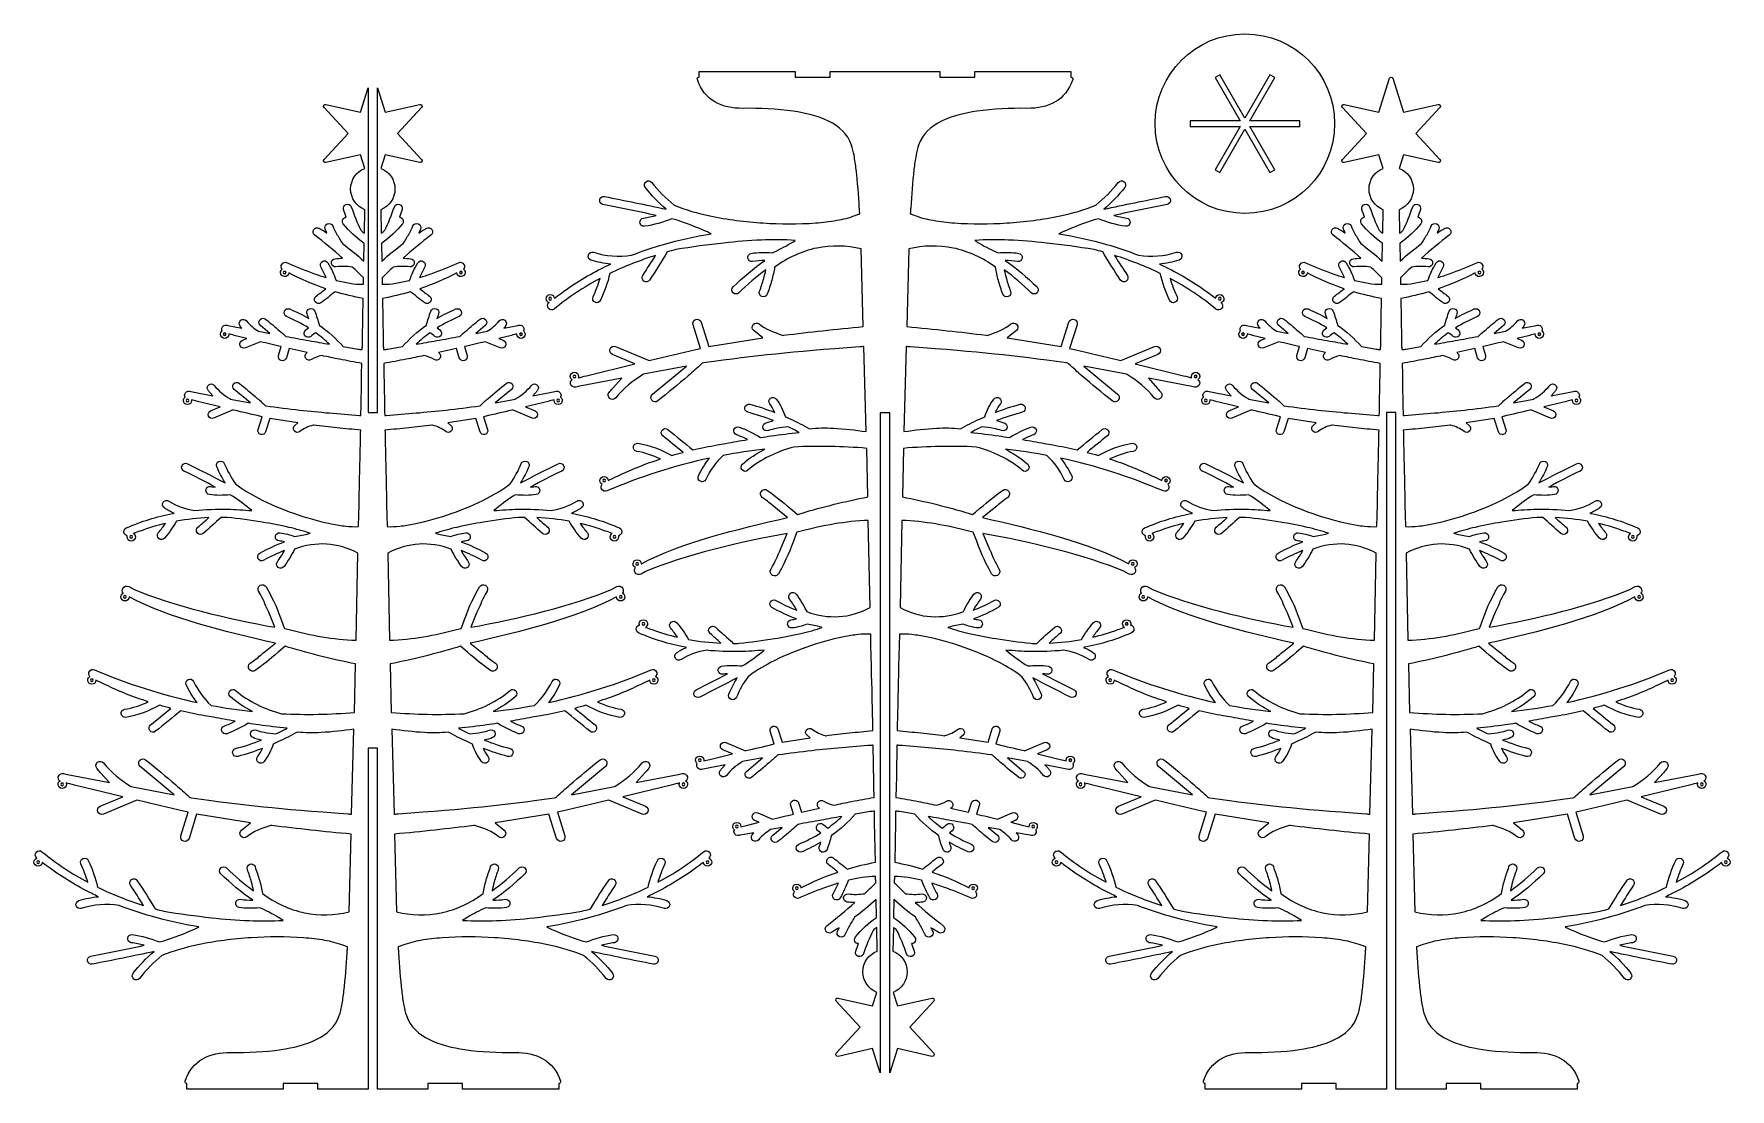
# Model space of a CAD drawing. Header units: centimetres. Extents: x -93 to 93, y -58 to 58.
import ezdxf

# ---------------------------------------------------------------- set-up
doc = ezdxf.new("R2010")
doc.units = ezdxf.units.CM
doc.header["$MEASUREMENT"] = 0
doc.layers.add('Camada 1', color=7, linetype='Continuous')

msp = doc.modelspace()

# ---------------------------------------------------------------- linework, layer by layer
at = {"layer": 'Camada 1', "color": 250, "lineweight": 20}
for points, knots in [([(39.65987, 57.65392), (34.24349, 57.65392), (29.85265, 53.26308), (29.85265, 47.8467), (29.85265, 47.8467), (29.85265, 42.43032), (34.24349, 38.03948), (39.65987, 38.03948), (39.65987, 38.03948), (45.07625, 38.03948), (49.46709, 42.43032), (49.46709, 47.8467), (49.46709, 47.8467), (49.46709, 53.26308), (45.07625, 57.65392), (39.65987, 57.65392)], [0, 0, 0, 0, 0.2, 0.2, 0.2, 0.2, 0.4, 0.4, 0.4, 0.4, 0.6, 0.6, 0.6, 0.6, 1, 1, 1, 1]), ([(3.99499, 45.49768), (4.44333, 46.75812), (5.32943, 47.54772), (6.51485, 48.1245), (6.51485, 48.1245), (7.69883, 48.70058), (9.06761, 49.01694), (10.36387, 49.21022), (10.36387, 49.21022), (12.16203, 49.47832), (14.02241, 49.54086), (15.83837, 49.52068), (15.83837, 49.52068), (18.18145, 49.49464), (20.05529, 50.3607), (20.84197, 52.66436), (20.84197, 52.66436), (20.86355, 52.72752), (20.85415, 52.79138), (20.81535, 52.84566), (20.81535, 52.84566), (20.77651, 52.89996), (20.71911, 52.92948), (20.65237, 52.92948), (20.65237, 52.92948), (20.65237, 52.92948), (20.65237, 53.52948), (20.65237, 53.52948), (20.65237, 53.52948), (20.65237, 53.52948), (10.14084, 53.52948), (10.14084, 53.52948), (10.14084, 53.52948), (10.14084, 53.52948), (10.14084, 52.92948), (10.14084, 52.92948), (10.14084, 52.92948), (10.14084, 52.92948), (6.33199, 52.92948), (6.33199, 52.92948), (6.33199, 52.92948), (6.33199, 52.92948), (6.33199, 53.52948), (6.33199, 53.52948), (6.33199, 53.52948), (6.33199, 53.52948), (-5.66809, 53.52948), (-5.66809, 53.52948), (-5.66809, 53.52948), (-5.66809, 53.52948), (-5.66809, 52.92948), (-5.66809, 52.92948), (-5.66809, 52.92948), (-5.66809, 52.92948), (-9.47688, 52.92948), (-9.47688, 52.92948), (-9.47688, 52.92948), (-9.47688, 52.92948), (-9.47688, 53.52948), (-9.47688, 53.52948), (-9.47688, 53.52948), (-9.47688, 53.52948), (-19.98847, 53.52948), (-19.98847, 53.52948), (-19.98847, 53.52948), (-19.98847, 53.52948), (-19.98847, 52.92948), (-19.98847, 52.92948), (-19.98847, 52.92948), (-20.05521, 52.92948), (-20.11261, 52.89996), (-20.15145, 52.84566), (-20.15145, 52.84566), (-20.19025, 52.79138), (-20.19965, 52.72752), (-20.17807, 52.66436), (-20.17807, 52.66436), (-19.39139, 50.3607), (-17.51755, 49.49464), (-15.17447, 49.52068), (-15.17447, 49.52068), (-13.35851, 49.54086), (-11.49813, 49.47832), (-9.69997, 49.21022), (-9.69997, 49.21022), (-8.40371, 49.01694), (-7.03493, 48.70058), (-5.85095, 48.1245), (-5.85095, 48.1245), (-4.66553, 47.54772), (-3.77943, 46.75812), (-3.33109, 45.49768), (-3.33109, 45.49768), (-3.20723, 45.14946), (-3.12563, 44.76476), (-3.05773, 44.40194), (-3.05773, 44.40194), (-2.96019, 43.88088), (-2.88791, 43.35258), (-2.82537, 42.82626), (-2.82537, 42.82626), (-2.66085, 41.4422), (-2.56075, 40.04202), (-2.47717, 38.6509), (-2.47717, 38.6509), (-2.46705, 38.48264), (-2.45109, 38.31664), (-2.43433, 38.14906), (-2.43433, 38.14906), (-2.43127, 38.1185), (-2.42205, 38.04462), (-2.42213, 37.9975), (-2.42213, 37.9975), (-2.46053, 37.98246), (-2.51861, 37.96676), (-2.54509, 37.95852), (-2.54509, 37.95852), (-2.67993, 37.91656), (-2.81085, 37.8711), (-2.94171, 37.81772), (-2.94171, 37.81772), (-3.56431, 37.56372), (-4.26079, 37.40354), (-4.92153, 37.285), (-4.92153, 37.285), (-5.69291, 37.14662), (-6.47815, 37.0582), (-7.25941, 36.99856), (-7.25941, 36.99856), (-9.15283, 36.85398), (-11.08249, 36.8703), (-12.97671, 36.99374), (-12.97671, 36.99374), (-14.92343, 37.12062), (-16.89475, 37.36434), (-18.80369, 37.77024), (-18.80369, 37.77024), (-20.12661, 38.05154), (-21.46173, 38.41366), (-22.70779, 38.94538), (-22.70779, 38.94538), (-23.62589, 39.6641), (-24.43877, 40.51342), (-25.16047, 41.42742), (-25.16047, 41.42742), (-25.31325, 41.6209), (-25.59537, 41.6541), (-25.78885, 41.5013), (-25.78885, 41.5013), (-25.98233, 41.34854), (-26.01553, 41.06642), (-25.86275, 40.87292), (-25.86275, 40.87292), (-25.18159, 40.01026), (-24.42355, 39.2035), (-23.57881, 38.49902), (-23.57881, 38.49902), (-25.82193, 38.98542), (-28.07207, 39.43908), (-30.32451, 39.8803), (-30.32451, 39.8803), (-30.56619, 39.92766), (-30.80217, 39.76898), (-30.84953, 39.5273), (-30.84953, 39.5273), (-30.89693, 39.28558), (-30.73823, 39.04956), (-30.49653, 39.00222), (-30.49653, 39.00222), (-28.55129, 38.62112), (-26.60779, 38.2308), (-24.66903, 37.81806), (-24.66903, 37.81806), (-25.12533, 37.6888), (-25.59033, 37.58852), (-26.05983, 37.53084), (-26.05983, 37.53084), (-26.30431, 37.50082), (-26.47941, 37.2767), (-26.44935, 37.03224), (-26.44935, 37.03224), (-26.41931, 36.78778), (-26.19519, 36.6127), (-25.95075, 36.64274), (-25.95075, 36.64274), (-24.93421, 36.7676), (-23.93501, 37.0724), (-22.98619, 37.45346), (-22.98619, 37.45346), (-22.98619, 37.45346), (-22.50691, 37.34724), (-22.50691, 37.34724), (-22.50691, 37.34724), (-21.40027, 36.95676), (-20.29491, 36.55278), (-19.22277, 36.07436), (-19.22277, 36.07436), (-19.03679, 35.99134), (-18.85157, 35.90612), (-18.66895, 35.81578), (-18.66895, 35.81578), (-20.42585, 35.51706), (-22.16799, 35.12818), (-23.88303, 34.64386), (-23.88303, 34.64386), (-23.88303, 34.64386), (-23.88735, 34.64264), (-23.88735, 34.64264), (-23.88735, 34.64264), (-25.06829, 34.30914), (-26.23299, 33.91866), (-27.37755, 33.4762), (-27.37755, 33.4762), (-28.77307, 33.26762), (-30.18081, 33.35836), (-31.52679, 33.79104), (-31.52679, 33.79104), (-31.76155, 33.86652), (-32.01415, 33.73686), (-32.08963, 33.50208), (-32.08963, 33.50208), (-32.16509, 33.2673), (-32.03543, 33.0147), (-31.80063, 32.93924), (-31.80063, 32.93924), (-31.09985, 32.71396), (-30.38009, 32.57094), (-29.65059, 32.50896), (-29.65059, 32.50896), (-29.87089, 32.40612), (-30.09015, 32.30096), (-30.30825, 32.19348), (-30.30825, 32.19348), (-30.32249, 32.18734), (-30.33643, 32.18046), (-30.34995, 32.1729), (-30.34995, 32.1729), (-31.99281, 31.36042), (-33.56521, 30.41632), (-35.04051, 29.33346), (-35.04051, 29.33346), (-35.341, 29.11612), (-35.59598, 28.92572), (-35.8055, 28.7622), (-35.8055, 28.7622), (-35.82686, 28.99085), (-36.01926, 29.16983), (-36.2535, 29.16983), (-36.2535, 29.16983), (-36.50203, 29.16983), (-36.7035, 28.96836), (-36.7035, 28.71983), (-36.7035, 28.71983), (-36.7035, 28.51567), (-36.56753, 28.34329), (-36.38121, 28.28824), (-36.38121, 28.28824), (-36.38121, 28.28824), (-36.39237, 28.27906), (-36.39237, 28.27906), (-36.39237, 28.27906), (-36.58201, 28.1219), (-36.60851, 27.83876), (-36.45139, 27.6491), (-36.45139, 27.6491), (-36.29423, 27.45946), (-36.01107, 27.43292), (-35.82141, 27.59008), (-35.82141, 27.59008), (-34.27153, 28.87444), (-32.58975, 29.98418), (-30.81423, 30.92896), (-30.81423, 30.92896), (-31.02059, 30.24146), (-31.28209, 29.56978), (-31.57763, 28.91648), (-31.57763, 28.91648), (-31.67915, 28.69206), (-31.57883, 28.426), (-31.35443, 28.32446), (-31.35443, 28.32446), (-31.13003, 28.22294), (-30.86395, 28.32326), (-30.76243, 28.54766), (-30.76243, 28.54766), (-30.33665, 29.48886), (-29.97845, 30.46716), (-29.74253, 31.474), (-29.74253, 31.474), (-28.12915, 32.25778), (-26.45429, 32.91068), (-24.74427, 33.45076), (-24.74427, 33.45076), (-25.19787, 32.71126), (-25.66533, 31.98024), (-26.14889, 31.25998), (-26.14889, 31.25998), (-26.28615, 31.0555), (-26.23129, 30.77644), (-26.02679, 30.63916), (-26.02679, 30.63916), (-25.82231, 30.5019), (-25.54325, 30.55678), (-25.40597, 30.76126), (-25.40597, 30.76126), (-24.73151, 31.76592), (-24.08785, 32.79114), (-23.46929, 33.8311), (-23.46929, 33.8311), (-23.15415, 33.91974), (-22.83799, 34.00476), (-22.52095, 34.08638), (-22.52095, 34.08638), (-20.78535, 34.36762), (-19.04377, 34.61448), (-17.29573, 34.8046), (-17.29573, 34.8046), (-15.92651, 34.9535), (-14.55139, 35.06892), (-13.17507, 35.12458), (-13.17507, 35.12458), (-11.94825, 35.1742), (-10.70513, 35.17934), (-9.47685, 35.09308), (-9.47685, 35.09308), (-9.65835, 34.9701), (-9.84415, 34.85334), (-10.03203, 34.74102), (-10.03203, 34.74102), (-10.66943, 34.36002), (-11.33729, 34.02932), (-12.01453, 33.72534), (-12.01453, 33.72534), (-12.76959, 33.80024), (-13.53475, 33.79466), (-14.28481, 33.67392), (-14.28481, 33.67392), (-14.52831, 33.63474), (-14.69461, 33.40462), (-14.65541, 33.16112), (-14.65541, 33.16112), (-14.61623, 32.91762), (-14.38611, 32.75132), (-14.14259, 32.7905), (-14.14259, 32.7905), (-13.69779, 32.86212), (-13.24693, 32.88788), (-12.79679, 32.87776), (-12.79679, 32.87776), (-14.04575, 32.03636), (-15.20331, 31.05592), (-16.27465, 30.00008), (-16.27465, 30.00008), (-16.45033, 29.82696), (-16.45241, 29.5431), (-16.27925, 29.36742), (-16.27925, 29.36742), (-16.10615, 29.19174), (-15.82225, 29.1897), (-15.64657, 29.36284), (-15.64657, 29.36284), (-14.72913, 30.26706), (-13.74773, 31.11302), (-12.69645, 31.85918), (-12.69645, 31.85918), (-12.75847, 31.54276), (-12.83787, 31.22846), (-12.92523, 30.92038), (-12.92523, 30.92038), (-13.05813, 30.45178), (-13.21331, 29.98874), (-13.38069, 29.53142), (-13.38069, 29.53142), (-13.46541, 29.2999), (-13.34585, 29.04224), (-13.11433, 28.95752), (-13.11433, 28.95752), (-12.88283, 28.87278), (-12.62515, 28.99236), (-12.54041, 29.22384), (-12.54041, 29.22384), (-12.36073, 29.7147), (-12.19473, 30.21182), (-12.05345, 30.71514), (-12.05345, 30.71514), (-11.91979, 31.19128), (-11.80513, 31.68046), (-11.73689, 32.1712), (-11.73689, 32.1712), (-10.34465, 33.16704), (-8.80641, 33.90828), (-7.12323, 34.25654), (-7.12323, 34.25654), (-5.50767, 34.59084), (-3.86901, 34.5352), (-2.26587, 34.1686), (-2.26587, 34.1686), (-2.26587, 34.1686), (-2.04143, 25.6669), (-2.04143, 25.6669), (-2.04143, 25.6669), (-3.51967, 25.53721), (-4.99601, 25.38626), (-6.47102, 25.2241), (-6.47102, 25.2241), (-7.88629, 25.06848), (-9.30035, 24.90198), (-10.7134, 24.72738), (-10.7134, 24.72738), (-10.7134, 24.72738), (-10.82291, 24.71385), (-10.82291, 24.71385), (-10.82291, 24.71385), (-10.82291, 24.71385), (-10.92795, 24.74768), (-10.92795, 24.74768), (-10.92795, 24.74768), (-11.77023, 25.01886), (-12.73636, 25.39402), (-13.42508, 25.95678), (-13.42508, 25.95678), (-13.62411, 26.11942), (-13.92094, 26.08957), (-14.08358, 25.89054), (-14.08358, 25.89054), (-14.24571, 25.69214), (-14.21647, 25.39646), (-14.01907, 25.23355), (-14.01907, 25.23355), (-14.01907, 25.23355), (-13.02001, 24.43545), (-13.02001, 24.43545), (-13.02001, 24.43545), (-13.02001, 24.43545), (-18.91924, 23.48619), (-18.91924, 23.48619), (-18.91924, 23.48619), (-18.91924, 23.48619), (-19.75305, 26.142), (-19.75305, 26.142), (-19.75305, 26.142), (-19.83017, 26.38763), (-20.09346, 26.52624), (-20.33942, 26.44933), (-20.33942, 26.44933), (-20.58473, 26.37263), (-20.72369, 26.10915), (-20.64662, 25.86364), (-20.64662, 25.86364), (-20.64662, 25.86364), (-19.83448, 23.27635), (-19.83448, 23.27635), (-19.83448, 23.27635), (-19.83448, 23.27635), (-20.36083, 23.15483), (-20.36083, 23.15483), (-20.36083, 23.15483), (-22.00435, 22.77537), (-23.64649, 22.38992), (-25.28745, 21.99953), (-25.28745, 21.99953), (-25.28745, 21.99953), (-25.4451, 21.96202), (-25.4451, 21.96202), (-25.4451, 21.96202), (-25.4451, 21.96202), (-29.10871, 23.48208), (-29.10871, 23.48208), (-29.10871, 23.48208), (-29.3438, 23.57963), (-29.6227, 23.46431), (-29.72024, 23.22921), (-29.72024, 23.22921), (-29.81775, 22.99418), (-29.70236, 22.71522), (-29.46734, 22.6177), (-29.46734, 22.6177), (-29.46734, 22.6177), (-26.99557, 21.59206), (-26.99557, 21.59206), (-26.99557, 21.59206), (-26.99557, 21.59206), (-32.27992, 20.30601), (-32.27992, 20.30601), (-32.27992, 20.30601), (-32.63997, 20.21682), (-32.94341, 20.13687), (-33.19038, 20.06616), (-33.19038, 20.06616), (-33.17124, 20.11613), (-33.16072, 20.17037), (-33.16072, 20.22707), (-33.16072, 20.22707), (-33.16072, 20.4756), (-33.36219, 20.67707), (-33.61072, 20.67707), (-33.61072, 20.67707), (-33.85925, 20.67707), (-34.06072, 20.4756), (-34.06072, 20.22707), (-34.06072, 20.22707), (-34.06072, 20.0661), (-33.97619, 19.92489), (-33.8491, 19.84536), (-33.8491, 19.84536), (-33.93785, 19.80555), (-33.98736, 19.77216), (-33.99749, 19.7452), (-33.99749, 19.7452), (-33.99749, 19.7452), (-34.02933, 19.64455), (-34.02933, 19.64455), (-34.02933, 19.64455), (-34.05485, 19.56388), (-34.05792, 19.47879), (-34.03788, 19.39656), (-34.03788, 19.39656), (-33.97762, 19.14931), (-33.71983, 18.99238), (-33.47254, 19.05257), (-33.47254, 19.05257), (-33.47254, 19.05257), (-33.2039, 19.11797), (-33.2039, 19.11797), (-33.2039, 19.11797), (-33.2039, 19.11797), (-28.44894, 20.02687), (-28.44894, 20.02687), (-28.44894, 20.02687), (-28.44894, 20.02687), (-29.4464, 18.92126), (-29.4464, 18.92126), (-29.4464, 18.92126), (-29.57734, 18.77612), (-29.70385, 18.62697), (-29.8252, 18.47372), (-29.8252, 18.47372), (-29.98477, 18.27219), (-29.95039, 17.97594), (-29.74886, 17.81636), (-29.74886, 17.81636), (-29.54734, 17.65678), (-29.25105, 17.69121), (-29.09148, 17.89274), (-29.09148, 17.89274), (-28.2889, 18.90633), (-27.2285, 19.73511), (-26.1428, 20.42637), (-26.1428, 20.42637), (-26.1428, 20.42637), (-26.06148, 20.47814), (-26.06148, 20.47814), (-26.06148, 20.47814), (-26.06148, 20.47814), (-21.38172, 21.35889), (-21.38172, 21.35889), (-21.38172, 21.35889), (-21.38172, 21.35889), (-25.08309, 18.27262), (-25.08309, 18.27262), (-25.08309, 18.27262), (-25.28296, 18.1118), (-25.31516, 17.81454), (-25.15434, 17.61467), (-25.15434, 17.61467), (-24.99351, 17.41479), (-24.69629, 17.38264), (-24.49642, 17.54345), (-24.49642, 17.54345), (-23.38005, 18.44162), (-22.27356, 19.35243), (-21.19116, 20.29138), (-21.19116, 20.29138), (-20.7036, 20.71431), (-20.22023, 21.14222), (-19.74712, 21.58131), (-19.74712, 21.58131), (-19.74712, 21.58131), (-19.64074, 21.68005), (-19.64074, 21.68005), (-19.64074, 21.68005), (-19.64074, 21.68005), (-19.49803, 21.70647), (-19.49803, 21.70647), (-19.49803, 21.70647), (-13.43551, 22.52376), (-10.24683, 22.87885), (-2.40725, 23.45635), (-2.40725, 23.45635), (-2.27273, 23.46626), (-2.12924, 23.47788), (-1.98387, 23.48665), (-1.98387, 23.48665), (-1.98387, 23.48665), (-1.73855, 14.194), (-1.73855, 14.194), (-1.73855, 14.194), (-2.92363, 14.3673), (-4.11571, 14.5074), (-5.31223, 14.56772), (-5.31223, 14.56772), (-6.17323, 14.61114), (-7.05289, 14.6191), (-7.90975, 14.509), (-7.90975, 14.509), (-8.58599, 14.8857), (-9.27569, 15.2384), (-9.97821, 15.5635), (-9.97821, 15.5635), (-9.97821, 15.5635), (-10.55695, 15.82268), (-10.55695, 15.82268), (-10.55695, 15.82268), (-10.78007, 16.51446), (-11.12139, 17.15632), (-11.55169, 17.7423), (-11.55169, 17.7423), (-11.69767, 17.94112), (-11.97829, 17.9841), (-12.17711, 17.8381), (-12.17711, 17.8381), (-12.37589, 17.69212), (-12.41885, 17.41148), (-12.27287, 17.21268), (-12.27287, 17.21268), (-12.06095, 16.9241), (-11.87279, 16.61916), (-11.71429, 16.29898), (-11.71429, 16.29898), (-12.60561, 16.64172), (-13.51467, 16.93786), (-14.43833, 17.18088), (-14.43833, 17.18088), (-14.67583, 17.24338), (-14.92233, 17.09954), (-14.98479, 16.86204), (-14.98479, 16.86204), (-15.04727, 16.62454), (-14.90349, 16.37804), (-14.66597, 16.31554), (-14.66597, 16.31554), (-13.70959, 16.06392), (-12.76961, 15.75326), (-11.84949, 15.39152), (-11.84949, 15.39152), (-12.16881, 15.32756), (-12.48743, 15.24266), (-12.75723, 15.12344), (-12.75723, 15.12344), (-12.98189, 15.02418), (-13.08491, 14.75808), (-12.98569, 14.53342), (-12.98569, 14.53342), (-12.88645, 14.30878), (-12.62033, 14.20574), (-12.39567, 14.30496), (-12.39567, 14.30496), (-12.13865, 14.41852), (-11.83457, 14.48298), (-11.55893, 14.53434), (-11.55893, 14.53434), (-11.12797, 14.61464), (-10.69139, 14.6654), (-10.25497, 14.70542), (-10.25497, 14.70542), (-9.84731, 14.5149), (-9.44417, 14.3148), (-9.04559, 14.10594), (-9.04559, 14.10594), (-10.07219, 14.0013), (-11.09621, 13.87178), (-12.11775, 13.72616), (-12.11775, 13.72616), (-12.50745, 13.6706), (-12.89681, 13.61268), (-13.28581, 13.55254), (-13.28581, 13.55254), (-14.02055, 14.00106), (-14.79267, 14.39274), (-15.60043, 14.69192), (-15.60043, 14.69192), (-15.83141, 14.77746), (-16.08981, 14.65874), (-16.17533, 14.42776), (-16.17533, 14.42776), (-16.26089, 14.19682), (-16.14215, 13.93842), (-15.91119, 13.85286), (-15.91119, 13.85286), (-15.49975, 13.7005), (-15.09827, 13.52202), (-14.70707, 13.32334), (-14.70707, 13.32334), (-15.50189, 13.19002), (-16.29485, 13.04878), (-17.08407, 12.90178), (-17.08407, 12.90178), (-17.39385, 12.85052), (-17.70319, 12.79686), (-18.01211, 12.74062), (-18.01211, 12.74062), (-18.89865, 12.57928), (-19.78149, 12.397), (-20.65873, 12.19086), (-20.65873, 12.19086), (-21.56823, 12.94164), (-22.48141, 13.68798), (-23.40013, 14.42742), (-23.40013, 14.42742), (-23.59199, 14.58186), (-23.87473, 14.55128), (-24.02915, 14.35942), (-24.02915, 14.35942), (-24.18357, 14.16754), (-24.15301, 13.88482), (-23.96115, 13.73038), (-23.96115, 13.73038), (-23.21789, 13.13212), (-22.47823, 12.52936), (-21.74123, 11.9234), (-21.74123, 11.9234), (-22.14729, 11.81802), (-22.55191, 11.70718), (-22.95489, 11.59058), (-22.95489, 11.59058), (-24.10265, 12.18642), (-25.38349, 12.72474), (-26.66533, 12.914), (-26.66533, 12.914), (-26.90931, 12.95), (-27.13729, 12.78072), (-27.17329, 12.53674), (-27.17329, 12.53674), (-27.20931, 12.29278), (-27.03999, 12.06482), (-26.79605, 12.0288), (-26.79605, 12.0288), (-25.91487, 11.8987), (-25.03071, 11.58166), (-24.20819, 11.2071), (-24.20819, 11.2071), (-25.80681, 10.69044), (-27.37573, 10.07466), (-28.88705, 9.34048), (-28.88705, 9.34048), (-29.30985, 9.15422), (-29.65497, 8.98701), (-29.92245, 8.83915), (-29.92245, 8.83915), (-29.92244, 9.08798), (-30.12391, 9.28945), (-30.37244, 9.28945), (-30.37244, 9.28945), (-30.62097, 9.28945), (-30.82244, 9.08798), (-30.82244, 8.83945), (-30.82244, 8.83945), (-30.82244, 8.66408), (-30.72212, 8.51216), (-30.57574, 8.4379), (-30.57574, 8.4379), (-30.80515, 8.21367), (-30.72923, 7.79665), (-30.39595, 7.69202), (-30.39595, 7.69202), (-30.29333, 7.6598), (-30.18363, 7.66578), (-30.08469, 7.70796), (-30.08469, 7.70796), (-26.46239, 9.25232), (-22.70511, 10.4653), (-18.85547, 11.29226), (-18.85547, 11.29226), (-19.33377, 10.69894), (-19.73521, 10.04856), (-20.06395, 9.35818), (-20.06395, 9.35818), (-20.16981, 9.13584), (-20.07473, 8.8678), (-19.85235, 8.7619), (-19.85235, 8.7619), (-19.62997, 8.65604), (-19.36197, 8.75112), (-19.25607, 8.9735), (-19.25607, 8.9735), (-18.78483, 9.9631), (-18.15659, 10.85168), (-17.35079, 11.59488), (-17.35079, 11.59488), (-15.85021, 11.87618), (-14.33871, 12.09834), (-12.82053, 12.25956), (-12.82053, 12.25956), (-13.69667, 11.82054), (-14.52347, 11.28526), (-15.25639, 10.63138), (-15.25639, 10.63138), (-15.44019, 10.4674), (-15.45635, 10.18348), (-15.29241, 9.99972), (-15.29241, 9.99972), (-15.12843, 9.81592), (-14.84453, 9.79972), (-14.66073, 9.96368), (-14.66073, 9.96368), (-13.24943, 11.22278), (-11.44683, 12.00622), (-9.63891, 12.50794), (-9.63891, 12.50794), (-6.98427, 12.64128), (-4.32079, 12.59182), (-1.67243, 12.36676), (-1.67243, 12.36676), (-1.67243, 12.36676), (-1.56049, 7.06148), (-1.56049, 7.06148), (-1.56049, 7.06148), (-4.01709, 6.57981), (-6.4497, 5.97661), (-8.84705, 5.25561), (-8.84705, 5.25561), (-8.84705, 5.25561), (-9.23111, 5.1401), (-9.23111, 5.1401), (-9.23111, 5.1401), (-9.23111, 5.1401), (-9.54043, 5.39538), (-9.54043, 5.39538), (-9.54043, 5.39538), (-10.90919, 6.52499), (-11.08021, 6.72988), (-12.51637, 7.77313), (-12.51637, 7.77313), (-12.72947, 7.92793), (-13.03016, 7.88025), (-13.18495, 7.66715), (-13.18495, 7.66715), (-13.33978, 7.45401), (-13.29211, 7.1534), (-13.07897, 6.99857), (-13.07897, 6.99857), (-12.08725, 6.27817), (-12.33448, 6.43097), (-11.38026, 5.66176), (-11.38026, 5.66176), (-11.38026, 5.66176), (-10.3214, 4.80819), (-10.3214, 4.80819), (-10.3214, 4.80819), (-15.7384, 3.53862), (-21.95863, 2.09687), (-26.29721, -0.26526), (-26.29721, -0.26526), (-26.29721, -0.26526), (-26.30654, -0.27034), (-26.30654, -0.27034), (-26.30654, -0.27034), (-26.30654, -0.27034), (-26.30639, -0.25876), (-26.30639, -0.25876), (-26.30639, -0.25876), (-26.30639, -0.01023), (-26.50786, 0.19124), (-26.75639, 0.19124), (-26.75639, 0.19124), (-27.00492, 0.19124), (-27.20639, -0.01023), (-27.20639, -0.25876), (-27.20639, -0.25876), (-27.20639, -0.43924), (-27.10012, -0.59488), (-26.94676, -0.66659), (-26.94676, -0.66659), (-27.05701, -0.81258), (-27.07808, -1.01678), (-26.98487, -1.18655), (-26.98487, -1.18655), (-26.85793, -1.41772), (-26.56558, -1.50147), (-26.33448, -1.37551), (-26.33448, -1.37551), (-26.33448, -1.37551), (-25.86956, -1.12211), (-25.86956, -1.12211), (-25.86956, -1.12211), (-25.86956, -1.12211), (-25.83722, -1.10824), (-25.83722, -1.10824), (-25.83722, -1.10824), (-21.68733, 0.67205), (-15.34842, 2.19014), (-10.36716, 3.059), (-10.36716, 3.059), (-10.36716, 3.059), (-11.05061, 1.42687), (-11.05061, 1.42687), (-11.05061, 1.42687), (-11.53629, 0.31303), (-11.55488, 0.18938), (-12.15034, -0.86982), (-12.15034, -0.86982), (-12.27919, -1.09902), (-12.19677, -1.39268), (-11.9676, -1.52152), (-11.9676, -1.52152), (-11.73839, -1.65039), (-11.44473, -1.568), (-11.31589, -1.3388), (-11.31589, -1.3388), (-10.38993, 0.30834), (-10.11242, 1.06), (-9.45009, 2.8298), (-9.45009, 2.8298), (-9.45009, 2.8298), (-9.31289, 3.19642), (-9.31289, 3.19642), (-9.31289, 3.19642), (-9.31289, 3.19642), (-8.82492, 3.32134), (-8.82492, 3.32134), (-8.82492, 3.32134), (-6.47335, 3.92334), (-3.96045, 4.41451), (-1.50601, 4.47974), (-1.50601, 4.47974), (-1.50601, 4.47974), (-1.30521, -5.03668), (-1.30521, -5.03668), (-1.30521, -5.03668), (-3.54163, -6.22044), (-5.85491, -6.33442), (-8.23055, -5.48184), (-8.23055, -5.48184), (-8.52657, -4.81102), (-8.94899, -4.1689), (-9.37411, -3.57646), (-9.37411, -3.57646), (-9.51791, -3.37606), (-9.79805, -3.33), (-9.99845, -3.47382), (-9.99845, -3.47382), (-10.19883, -3.61764), (-10.24489, -3.89774), (-10.10107, -4.09812), (-10.10107, -4.09812), (-9.82389, -4.48432), (-9.54521, -4.89914), (-9.30975, -5.32518), (-9.30975, -5.32518), (-10.09347, -5.02474), (-10.85327, -4.66024), (-11.58665, -4.25334), (-11.58665, -4.25334), (-11.80223, -4.13372), (-12.07533, -4.2119), (-12.19493, -4.42748), (-12.19493, -4.42748), (-12.31455, -4.64306), (-12.23639, -4.91614), (-12.02081, -5.03576), (-12.02081, -5.03576), (-11.15887, -5.51402), (-10.26141, -5.9359), (-9.33331, -6.27078), (-9.33331, -6.27078), (-9.52513, -6.31534), (-9.71929, -6.34956), (-9.91511, -6.3716), (-9.91511, -6.3716), (-10.15987, -6.39912), (-10.33721, -6.62144), (-10.30969, -6.8662), (-10.30969, -6.8662), (-10.28215, -7.11094), (-10.05985, -7.28828), (-9.81511, -7.26076), (-9.81511, -7.26076), (-9.25985, -7.19832), (-8.71713, -7.0533), (-8.19611, -6.85334), (-8.19611, -6.85334), (-7.67113, -6.93368), (-7.14757, -7.0341), (-6.63519, -7.17436), (-6.63519, -7.17436), (-6.63519, -7.17436), (-6.52131, -7.20626), (-6.52131, -7.20626), (-6.52131, -7.20626), (-7.28955, -7.46302), (-8.07771, -7.67306), (-8.86391, -7.85602), (-8.86391, -7.85602), (-9.82119, -8.07874), (-10.78851, -8.26218), (-11.75819, -8.42188), (-11.75819, -8.42188), (-13.03051, -8.63144), (-14.30939, -8.79964), (-15.59081, -8.9424), (-15.59081, -8.9424), (-15.81337, -8.94682), (-16.03597, -8.94894), (-16.25857, -8.94868), (-16.25857, -8.94868), (-16.89281, -8.34368), (-17.54149, -7.7537), (-18.20737, -7.18366), (-18.20737, -7.18366), (-18.39395, -7.02396), (-18.67847, -7.04598), (-18.83819, -7.23256), (-18.83819, -7.23256), (-18.99789, -7.41914), (-18.97583, -7.70366), (-18.78927, -7.86338), (-18.78927, -7.86338), (-18.38691, -8.20782), (-17.99097, -8.55972), (-17.60077, -8.91788), (-17.60077, -8.91788), (-18.78765, -8.86406), (-19.97147, -8.73812), (-21.14085, -8.5272), (-21.14085, -8.5272), (-21.50515, -7.8724), (-21.94605, -7.26014), (-22.42623, -6.68584), (-22.42623, -6.68584), (-22.58377, -6.49744), (-22.86801, -6.47206), (-23.05643, -6.6296), (-23.05643, -6.6296), (-23.24485, -6.78714), (-23.27023, -7.0714), (-23.11269, -7.25982), (-23.11269, -7.25982), (-22.83981, -7.58616), (-22.58053, -7.92526), (-22.34295, -8.27862), (-22.34295, -8.27862), (-23.28125, -8.05904), (-24.20463, -7.78134), (-25.10559, -7.44142), (-25.10559, -7.44142), (-25.34637, -7.37206), (-25.59127, -7.29165), (-25.8403, -7.20018), (-25.8403, -7.20018), (-25.70853, -7.1217), (-25.62025, -6.97783), (-25.62025, -6.81332), (-25.62025, -6.81332), (-25.62025, -6.56479), (-25.82172, -6.36332), (-26.07025, -6.36332), (-26.07025, -6.36332), (-26.31878, -6.36332), (-26.52025, -6.56479), (-26.52025, -6.81332), (-26.52025, -6.81332), (-26.52025, -6.85791), (-26.51373, -6.90098), (-26.50165, -6.94165), (-26.50165, -6.94165), (-26.6434, -6.96666), (-26.77116, -7.059), (-26.83385, -7.1992), (-26.83385, -7.1992), (-26.93409, -7.42342), (-26.83223, -7.69), (-26.60801, -7.79024), (-26.60801, -7.79024), (-24.98879, -8.51416), (-23.28791, -9.02998), (-21.54659, -9.3619), (-21.54659, -9.3619), (-21.52539, -9.36756), (-21.50379, -9.37164), (-21.48199, -9.37414), (-21.48199, -9.37414), (-21.48199, -9.37414), (-21.37399, -9.39418), (-21.37399, -9.39418), (-21.37399, -9.39418), (-21.74837, -9.55842), (-22.10841, -9.754), (-22.45129, -9.97994), (-22.45129, -9.97994), (-22.65697, -10.11546), (-22.71425, -10.39404), (-22.57873, -10.59972), (-22.57873, -10.59972), (-22.44323, -10.80536), (-22.16463, -10.86264), (-21.95899, -10.72714), (-21.95899, -10.72714), (-21.10371, -10.1636), (-20.15599, -9.83226), (-19.14203, -9.70524), (-19.14203, -9.70524), (-17.95075, -9.82106), (-16.75245, -9.85806), (-15.55601, -9.8367), (-15.55601, -9.8367), (-14.66465, -9.8208), (-13.76499, -9.76568), (-12.87395, -9.68138), (-12.87395, -9.68138), (-12.87395, -9.68138), (-12.92951, -9.72754), (-12.92951, -9.72754), (-12.92951, -9.72754), (-13.59057, -10.2746), (-14.28967, -10.77582), (-14.99229, -11.26776), (-14.99229, -11.26776), (-14.99229, -11.26776), (-15.27235, -11.41702), (-15.27235, -11.41702), (-15.27235, -11.41702), (-16.01865, -11.33652), (-16.78409, -11.32024), (-17.52741, -11.43204), (-17.52741, -11.43204), (-17.77129, -11.46872), (-17.93993, -11.69714), (-17.90325, -11.94102), (-17.90325, -11.94102), (-17.86655, -12.18488), (-17.63815, -12.35356), (-17.39431, -12.31686), (-17.39431, -12.31686), (-17.22445, -12.29132), (-17.05337, -12.2735), (-16.88177, -12.2623), (-16.88177, -12.2623), (-18.02289, -12.85448), (-19.16963, -13.43584), (-20.31873, -14.01234), (-20.31873, -14.01234), (-20.53915, -14.12292), (-20.62855, -14.39244), (-20.51797, -14.61284), (-20.51797, -14.61284), (-20.40741, -14.83326), (-20.13789, -14.92268), (-19.91749, -14.8121), (-19.91749, -14.8121), (-18.54307, -14.12254), (-17.17201, -13.42608), (-15.80987, -12.71252), (-15.80987, -12.71252), (-16.16267, -13.27588), (-16.46505, -13.87092), (-16.72185, -14.48372), (-16.72185, -14.48372), (-16.81677, -14.71024), (-16.70867, -14.97436), (-16.48211, -15.06926), (-16.48211, -15.06926), (-16.25561, -15.16418), (-15.99151, -15.05606), (-15.89659, -14.82956), (-15.89659, -14.82956), (-15.57115, -14.0529), (-15.17021, -13.30316), (-14.67123, -12.62356), (-14.67123, -12.62356), (-13.90223, -12.01002), (-13.03833, -11.49706), (-12.16775, -11.04264), (-12.16775, -11.04264), (-10.93603, -10.39974), (-9.63507, -9.8538), (-8.32579, -9.39026), (-8.32579, -9.39026), (-6.97589, -8.91236), (-5.57603, -8.50714), (-4.17073, -8.22908), (-4.17073, -8.22908), (-3.65587, -8.1272), (-3.13461, -8.04232), (-2.61265, -7.98696), (-2.61265, -7.98696), (-2.16531, -7.93952), (-1.68927, -7.9084), (-1.23453, -7.93674), (-1.23453, -7.93674), (-1.0704, -14.89538), (-1.01841, -17.17198), (-0.99342, -18.47673), (-0.99342, -18.47673), (-1.86031, -18.55333), (-2.72611, -18.64198), (-3.59115, -18.73709), (-3.59115, -18.73709), (-4.43917, -18.83032), (-5.28647, -18.92998), (-6.13314, -19.03471), (-6.13314, -19.03471), (-6.13314, -19.03471), (-6.16582, -19.03876), (-6.16582, -19.03876), (-6.16582, -19.03876), (-6.16582, -19.03876), (-6.19718, -19.02866), (-6.19718, -19.02866), (-6.19718, -19.02866), (-6.68392, -18.87185), (-7.2445, -18.65726), (-7.64332, -18.33138), (-7.64332, -18.33138), (-7.82634, -18.18182), (-8.09907, -18.20925), (-8.24864, -18.39227), (-8.24864, -18.39227), (-8.39767, -18.57464), (-8.37097, -18.84633), (-8.18933, -18.99622), (-8.18933, -18.99622), (-8.18933, -18.99622), (-7.85403, -19.2641), (-7.85403, -19.2641), (-7.85403, -19.2641), (-7.85403, -19.2641), (-10.9234, -19.758), (-10.9234, -19.758), (-10.9234, -19.758), (-10.9234, -19.758), (-11.38376, -18.2917), (-11.38376, -18.2917), (-11.38376, -18.2917), (-11.45468, -18.06581), (-11.69659, -17.93877), (-11.92269, -18.00946), (-11.92269, -18.00946), (-12.14859, -18.08009), (-12.27592, -18.32221), (-12.20497, -18.54821), (-12.20497, -18.54821), (-12.20497, -18.54821), (-11.76727, -19.94263), (-11.76727, -19.94263), (-11.76727, -19.94263), (-11.76727, -19.94263), (-11.9245, -19.97894), (-11.9245, -19.97894), (-11.9245, -19.97894), (-12.90882, -20.2062), (-13.89233, -20.43698), (-14.87511, -20.67086), (-14.87511, -20.67086), (-14.87511, -20.67086), (-14.92219, -20.68206), (-14.92219, -20.68206), (-14.92219, -20.68206), (-14.92219, -20.68206), (-17.07073, -19.79061), (-17.07073, -19.79061), (-17.07073, -19.79061), (-17.2872, -19.7008), (-17.54307, -19.8066), (-17.63289, -20.02308), (-17.63289, -20.02308), (-17.72269, -20.23951), (-17.61684, -20.49542), (-17.40042, -20.58523), (-17.40042, -20.58523), (-17.40042, -20.58523), (-16.34425, -21.02347), (-16.34425, -21.02347), (-16.34425, -21.02347), (-16.34425, -21.02347), (-18.82141, -21.62633), (-18.82141, -21.62633), (-18.82141, -21.62633), (-19.07416, -21.68962), (-19.29228, -21.74767), (-19.47587, -21.80051), (-19.47587, -21.80051), (-19.4705, -21.77272), (-19.46766, -21.74402), (-19.46766, -21.71466), (-19.46766, -21.71466), (-19.46766, -21.46613), (-19.66913, -21.26466), (-19.91766, -21.26466), (-19.91766, -21.26466), (-20.16619, -21.26466), (-20.36766, -21.46613), (-20.36766, -21.71466), (-20.36766, -21.71466), (-20.36766, -21.8634), (-20.29548, -21.99525), (-20.18426, -22.07718), (-20.18426, -22.07718), (-20.18426, -22.07718), (-20.21726, -22.1815), (-20.21726, -22.1815), (-20.21726, -22.1815), (-20.24076, -22.25578), (-20.24355, -22.33502), (-20.22511, -22.41072), (-20.22511, -22.41072), (-20.16963, -22.63839), (-19.93311, -22.78233), (-19.70541, -22.7269), (-19.70541, -22.7269), (-19.70541, -22.7269), (-19.54821, -22.68864), (-19.54821, -22.68864), (-19.54821, -22.68864), (-19.54821, -22.68864), (-17.14381, -22.22904), (-17.14381, -22.22904), (-17.14381, -22.22904), (-17.14381, -22.22904), (-17.44176, -22.5593), (-17.44176, -22.5593), (-17.44176, -22.5593), (-17.52231, -22.64858), (-17.60013, -22.74034), (-17.67478, -22.83461), (-17.67478, -22.83461), (-17.82151, -23.01992), (-17.78991, -23.29215), (-17.6046, -23.43889), (-17.6046, -23.43889), (-17.4193, -23.58563), (-17.14703, -23.55399), (-17.0003, -23.36869), (-17.0003, -23.36869), (-16.52966, -22.77431), (-15.9085, -22.29034), (-15.27195, -21.88519), (-15.27195, -21.88519), (-15.27195, -21.88519), (-15.24765, -21.86973), (-15.24765, -21.86973), (-15.24765, -21.86973), (-15.24765, -21.86973), (-13.04087, -21.4544), (-13.04087, -21.4544), (-13.04087, -21.4544), (-13.04087, -21.4544), (-14.81201, -22.93122), (-14.81201, -22.93122), (-14.81201, -22.93122), (-14.99603, -23.07916), (-15.02555, -23.35216), (-14.87754, -23.53609), (-14.87754, -23.53609), (-14.72955, -23.72001), (-14.45668, -23.74954), (-14.27275, -23.60156), (-14.27275, -23.60156), (-13.60293, -23.06265), (-12.93904, -22.51615), (-12.28959, -21.95278), (-12.28959, -21.95278), (-11.99641, -21.69846), (-11.7058, -21.44113), (-11.42129, -21.17712), (-11.42129, -21.17712), (-11.42129, -21.17712), (-11.3895, -21.14763), (-11.3895, -21.14763), (-11.3895, -21.14763), (-11.3895, -21.14763), (-11.35049, -21.1404), (-11.35049, -21.1404), (-11.35049, -21.1404), (-10.12621, -20.97537), (-8.9013, -20.81504), (-7.67378, -20.67587), (-7.67378, -20.67587), (-5.49732, -20.42912), (-3.31494, -20.25507), (-1.13071, -20.09416), (-1.13071, -20.09416), (-1.07609, -20.09014), (-1.02149, -20.08586), (-0.96686, -20.08197), (-0.96686, -20.08197), (-0.95287, -21.00124), (-0.93123, -22.37034), (-0.86551, -25.77724), (-0.86551, -25.77724), (-1.68461, -25.91508), (-2.50103, -26.06852), (-3.31589, -26.22946), (-3.31589, -26.22946), (-3.96253, -26.35716), (-4.60817, -26.48986), (-5.25303, -26.62624), (-5.25303, -26.62624), (-5.62105, -26.54162), (-6.06429, -26.4128), (-6.37209, -26.2024), (-6.37209, -26.2024), (-6.57561, -26.06328), (-6.85479, -26.11574), (-6.99393, -26.31926), (-6.99393, -26.31926), (-7.13303, -26.52276), (-7.08057, -26.80196), (-6.87707, -26.94108), (-6.87707, -26.94108), (-6.87707, -26.94108), (-6.83383, -26.96994), (-6.83383, -26.96994), (-6.83383, -26.96994), (-6.83383, -26.96994), (-8.79659, -27.40778), (-8.79659, -27.40778), (-8.79659, -27.40778), (-8.79659, -27.40778), (-9.11839, -26.3828), (-9.11839, -26.3828), (-9.11839, -26.3828), (-9.19201, -26.14754), (-9.44359, -26.01584), (-9.67887, -26.0894), (-9.67887, -26.0894), (-9.91417, -26.16298), (-10.04595, -26.4146), (-9.97239, -26.6499), (-9.97239, -26.6499), (-9.97239, -26.6499), (-9.67179, -27.60754), (-9.67179, -27.60754), (-9.67179, -27.60754), (-10.43193, -27.78304), (-11.19145, -27.96132), (-11.95041, -28.14188), (-11.95041, -28.14188), (-11.95041, -28.14188), (-13.57457, -27.468), (-13.57457, -27.468), (-13.57457, -27.468), (-13.80143, -27.37384), (-14.06513, -27.48292), (-14.15925, -27.70978), (-14.15925, -27.70978), (-14.25335, -27.9366), (-14.14431, -28.20034), (-13.91747, -28.29444), (-13.91747, -28.29444), (-13.91747, -28.29444), (-13.42781, -28.49762), (-13.42781, -28.49762), (-13.42781, -28.49762), (-13.42781, -28.49762), (-14.81237, -28.83458), (-14.81237, -28.83458), (-14.81237, -28.83458), (-15.0413, -28.89124), (-15.24094, -28.94544), (-15.41144, -28.99718), (-15.41144, -28.99718), (-15.41047, -28.98516), (-15.40997, -28.973), (-15.40997, -28.96072), (-15.40997, -28.96072), (-15.40997, -28.71219), (-15.61144, -28.51072), (-15.85997, -28.51072), (-15.85997, -28.51072), (-16.1085, -28.51072), (-16.30997, -28.71219), (-16.30997, -28.96072), (-16.30997, -28.96072), (-16.30997, -29.10815), (-16.23906, -29.23902), (-16.1295, -29.3211), (-16.1295, -29.3211), (-16.14788, -29.34333), (-16.15734, -29.36479), (-16.15783, -29.3855), (-16.15783, -29.3855), (-16.18161, -29.46068), (-16.18587, -29.54292), (-16.16597, -29.62454), (-16.16597, -29.62454), (-16.10783, -29.86314), (-15.86409, -30.0114), (-15.62547, -29.95336), (-15.62547, -29.95336), (-15.62547, -29.95336), (-15.50691, -29.9245), (-15.50691, -29.9245), (-15.50691, -29.9245), (-15.50691, -29.9245), (-13.99081, -29.6347), (-13.99081, -29.6347), (-13.99081, -29.6347), (-14.05467, -29.70548), (-14.11633, -29.77818), (-14.17549, -29.8529), (-14.17549, -29.8529), (-14.32853, -30.04618), (-14.29577, -30.32832), (-14.10249, -30.48138), (-14.10249, -30.48138), (-13.90921, -30.63442), (-13.62705, -30.60166), (-13.47399, -30.40836), (-13.47399, -30.40836), (-13.12117, -29.96278), (-12.64703, -29.59368), (-12.16815, -29.28878), (-12.16815, -29.28878), (-12.16815, -29.28878), (-10.92195, -29.05424), (-10.92195, -29.05424), (-10.92195, -29.05424), (-10.92195, -29.05424), (-11.94735, -29.90926), (-11.94735, -29.90926), (-11.94735, -29.90926), (-12.13923, -30.06366), (-12.16985, -30.3464), (-12.01545, -30.5383), (-12.01545, -30.5383), (-11.86105, -30.73018), (-11.57833, -30.7608), (-11.38643, -30.6064), (-11.38643, -30.6064), (-10.86823, -30.18948), (-10.35461, -29.76666), (-9.85215, -29.3308), (-9.85215, -29.3308), (-9.62485, -29.13362), (-9.39951, -28.93412), (-9.17893, -28.7294), (-9.17893, -28.7294), (-8.33475, -28.57308), (-7.49029, -28.41826), (-6.64549, -28.2653), (-6.64549, -28.2653), (-5.89479, -28.12938), (-5.14393, -27.9943), (-4.39257, -27.86204), (-4.39257, -27.86204), (-4.86765, -28.31888), (-5.37611, -28.73974), (-5.91173, -29.12454), (-5.91173, -29.12454), (-6.09441, -28.98842), (-6.27609, -28.85102), (-6.45727, -28.71298), (-6.45727, -28.71298), (-6.65345, -28.56348), (-6.93481, -28.60152), (-7.08429, -28.7977), (-7.08429, -28.7977), (-7.23377, -28.99388), (-7.19575, -29.27524), (-6.99957, -29.4247), (-6.99957, -29.4247), (-6.99957, -29.4247), (-6.69895, -29.65264), (-6.69895, -29.65264), (-6.69895, -29.65264), (-7.46307, -30.13118), (-8.26833, -30.54218), (-9.09833, -30.894), (-9.09833, -30.894), (-9.32447, -30.98984), (-9.43149, -31.2544), (-9.33565, -31.48052), (-9.33565, -31.48052), (-9.23981, -31.70666), (-8.97527, -31.81368), (-8.74913, -31.71784), (-8.74913, -31.71784), (-8.03755, -31.41622), (-7.34343, -31.07304), (-6.67575, -30.6839), (-6.67575, -30.6839), (-6.73121, -30.85002), (-6.78919, -31.0153), (-6.84895, -31.17992), (-6.84895, -31.17992), (-6.93305, -31.41166), (-6.81279, -31.669), (-6.58105, -31.75312), (-6.58105, -31.75312), (-6.34931, -31.83722), (-6.09195, -31.71696), (-6.00785, -31.48522), (-6.00785, -31.48522), (-5.82449, -30.98002), (-5.65711, -30.46784), (-5.52433, -29.9468), (-5.52433, -29.9468), (-4.56411, -29.27246), (-3.68581, -28.49218), (-2.91545, -27.6063), (-2.91545, -27.6063), (-2.37513, -27.51452), (-1.83445, -27.42486), (-1.29331, -27.33808), (-1.29331, -27.33808), (-1.21113, -27.3249), (-0.95901, -27.28248), (-0.82571, -27.28272), (-0.82571, -27.28272), (-0.82179, -27.33218), (-0.82069, -27.38678), (-0.81929, -27.4222), (-0.81929, -27.4222), (-0.81405, -27.55726), (-0.81285, -27.69286), (-0.81233, -27.82802), (-0.81233, -27.82802), (-0.81151, -28.04948), (-0.81731, -28.27314), (-0.81305, -28.49418), (-0.81305, -28.49418), (-0.81305, -28.49418), (-0.72749, -32.86914), (-0.72749, -32.86914), (-0.72749, -32.86914), (-1.76307, -33.05698), (-2.78753, -33.3034), (-3.79541, -33.60652), (-3.79541, -33.60652), (-4.29815, -33.19162), (-4.80723, -32.78364), (-5.33469, -32.40046), (-5.33469, -32.40046), (-5.53425, -32.25552), (-5.81463, -32.29994), (-5.95961, -32.4995), (-5.95961, -32.4995), (-6.10457, -32.69908), (-6.06015, -32.97944), (-5.86057, -33.12442), (-5.86057, -33.12442), (-5.50319, -33.38402), (-5.15451, -33.65554), (-4.81059, -33.93278), (-4.81059, -33.93278), (-6.20166, -34.4084), (-7.55506, -34.98843), (-8.85731, -35.67054), (-8.85731, -35.67054), (-8.87404, -35.43726), (-9.06857, -35.25319), (-9.30612, -35.25319), (-9.30612, -35.25319), (-9.55465, -35.25319), (-9.75612, -35.45466), (-9.75612, -35.70319), (-9.75612, -35.70319), (-9.75612, -35.85813), (-9.6778, -35.99477), (-9.55861, -36.07572), (-9.55861, -36.07572), (-9.68413, -36.21314), (-9.71488, -36.42117), (-9.62047, -36.59308), (-9.62047, -36.59308), (-9.50187, -36.80912), (-9.22977, -36.8881), (-9.01355, -36.77024), (-9.01355, -36.77024), (-9.01355, -36.77024), (-8.85551, -36.6841), (-8.85551, -36.6841), (-8.85551, -36.6841), (-7.93117, -36.28756), (-6.99685, -35.91324), (-6.04867, -35.57728), (-6.04867, -35.57728), (-5.62523, -35.42726), (-5.19903, -35.2847), (-4.76949, -35.15308), (-4.76949, -35.15308), (-4.94267, -35.55024), (-5.13619, -35.93844), (-5.34853, -36.31618), (-5.34853, -36.31618), (-5.46935, -36.53106), (-5.39267, -36.80456), (-5.17777, -36.92538), (-5.17777, -36.92538), (-4.96287, -37.0462), (-4.68937, -36.96954), (-4.56855, -36.75462), (-4.56855, -36.75462), (-4.22443, -36.14248), (-3.92669, -35.50476), (-3.68057, -34.8471), (-3.68057, -34.8471), (-3.68057, -34.8471), (-3.64097, -34.83696), (-3.64097, -34.83696), (-3.64097, -34.83696), (-2.71061, -34.5989), (-1.66951, -34.40144), (-0.69655, -34.42256), (-0.69655, -34.42256), (-0.69655, -34.42256), (-0.68235, -35.12902), (-0.68235, -35.12902), (-0.68235, -35.12902), (-0.69725, -35.14042), (-0.71145, -35.15278), (-0.72487, -35.16606), (-0.72487, -35.16606), (-1.11321, -35.55024), (-1.50781, -35.92808), (-1.90791, -36.29998), (-1.90791, -36.29998), (-2.49825, -36.39544), (-3.10139, -36.3954), (-3.69449, -36.3245), (-3.69449, -36.3245), (-3.93905, -36.29528), (-4.16257, -36.4711), (-4.19179, -36.71564), (-4.19179, -36.71564), (-4.22103, -36.9602), (-4.04521, -37.18372), (-3.80067, -37.21296), (-3.80067, -37.21296), (-3.52747, -37.2456), (-3.25255, -37.26488), (-2.97741, -37.26904), (-2.97741, -37.26904), (-3.96933, -38.1457), (-4.99011, -38.98968), (-6.03117, -39.80726), (-6.03117, -39.80726), (-6.21695, -39.95316), (-6.25735, -40.21786), (-6.12355, -40.41252), (-6.12355, -40.41252), (-5.99037, -40.60632), (-5.72727, -40.66378), (-5.52539, -40.5432), (-5.52539, -40.5432), (-5.24123, -40.37342), (-4.95951, -40.1995), (-4.68047, -40.02138), (-4.68047, -40.02138), (-4.74893, -40.1583), (-4.81451, -40.29662), (-4.87599, -40.43654), (-4.87599, -40.43654), (-4.97481, -40.66138), (-4.87123, -40.92732), (-4.64637, -41.02612), (-4.64637, -41.02612), (-4.42155, -41.1249), (-4.15561, -41.02134), (-4.05681, -40.7965), (-4.05681, -40.7965), (-3.92781, -40.50292), (-3.77869, -40.21814), (-3.62401, -39.9374), (-3.62401, -39.9374), (-3.42537, -39.57692), (-3.21525, -39.22284), (-2.99985, -38.87216), (-2.99985, -38.87216), (-2.18257, -38.27334), (-1.39515, -37.63374), (-0.64527, -36.95238), (-0.64527, -36.95238), (-0.64527, -36.95238), (-0.60487, -38.90758), (-0.60487, -38.90758), (-0.60487, -38.90758), (-0.61609, -38.91368), (-0.62707, -38.92026), (-0.63779, -38.92734), (-0.63779, -38.92734), (-1.49101, -39.49082), (-2.23847, -40.2467), (-2.89583, -41.0253), (-2.89583, -41.0253), (-3.05425, -41.21294), (-3.03023, -41.4973), (-2.84257, -41.65574), (-2.84257, -41.65574), (-2.76355, -41.72246), (-2.66737, -41.75684), (-2.57065, -41.76024), (-2.57065, -41.76024), (-2.67463, -42.03438), (-2.77355, -42.31046), (-2.86775, -42.58812), (-2.86775, -42.58812), (-2.94699, -42.82168), (-2.82137, -43.0763), (-2.58781, -43.15554), (-2.58781, -43.15554), (-2.35425, -43.23476), (-2.09961, -43.10914), (-2.02039, -42.8756), (-2.02039, -42.8756), (-1.72401, -42.00188), (-1.37905, -41.14374), (-0.97327, -40.3149), (-0.97327, -40.3149), (-0.84621, -40.2025), (-0.71587, -40.09356), (-0.58205, -39.98914), (-0.58205, -39.98914), (-0.58205, -39.98914), (-0.52671, -42.56858), (-0.52671, -42.56858), (-0.52671, -42.56858), (-1.46173, -42.9224), (-2.09069, -43.82238), (-2.09069, -44.8346), (-2.09069, -44.8346), (-2.09069, -45.83518), (-1.47609, -46.72548), (-0.55989, -47.08766), (-0.55989, -47.08766), (-0.55989, -47.08766), (-1.02021, -48.55226), (-1.02021, -48.55226), (-1.02021, -48.55226), (-1.02021, -48.55226), (-4.79977, -47.7108), (-4.79977, -47.7108), (-4.79977, -47.7108), (-4.88661, -47.69146), (-4.97235, -47.72916), (-5.01683, -47.8062), (-5.01683, -47.8062), (-5.06131, -47.88324), (-5.05107, -47.97634), (-4.99091, -48.04188), (-4.99091, -48.04188), (-4.99091, -48.04188), (-2.37241, -50.8943), (-2.37241, -50.8943), (-2.37241, -50.8943), (-2.37241, -50.8943), (-4.99091, -53.74672), (-4.99091, -53.74672), (-4.99091, -53.74672), (-5.05107, -53.81226), (-5.06131, -53.90536), (-5.01683, -53.9824), (-5.01683, -53.9824), (-4.97235, -54.05944), (-4.88661, -54.09712), (-4.79977, -54.07778), (-4.79977, -54.07778), (-4.79977, -54.07778), (-1.02021, -53.23634), (-1.02021, -53.23634), (-1.02021, -53.23634), (-1.02021, -53.23634), (-0.18805, -55.88394), (-0.18805, -55.88394), (-0.18805, -55.88394), (-0.18805, -55.88394), (-0.18805, 16.26282), (-0.18805, 16.26282), (-0.18805, 16.26282), (-0.18805, 16.26282), (0.85195, 16.26282), (0.85195, 16.26282), (0.85195, 16.26282), (0.85195, 16.26282), (0.85195, -55.88394), (0.85195, -55.88394), (0.85195, -55.88394), (0.85195, -55.88394), (1.68411, -53.23634), (1.68411, -53.23634), (1.68411, -53.23634), (1.68411, -53.23634), (5.46367, -54.07778), (5.46367, -54.07778), (5.46367, -54.07778), (5.55051, -54.09712), (5.63625, -54.05944), (5.68073, -53.9824), (5.68073, -53.9824), (5.72521, -53.90536), (5.71497, -53.81226), (5.65481, -53.74672), (5.65481, -53.74672), (5.65481, -53.74672), (3.03631, -50.8943), (3.03631, -50.8943), (3.03631, -50.8943), (3.03631, -50.8943), (5.65481, -48.04188), (5.65481, -48.04188), (5.65481, -48.04188), (5.71497, -47.97634), (5.72521, -47.88324), (5.68073, -47.8062), (5.68073, -47.8062), (5.63625, -47.72916), (5.55051, -47.69146), (5.46367, -47.7108), (5.46367, -47.7108), (5.46367, -47.7108), (1.68411, -48.55226), (1.68411, -48.55226), (1.68411, -48.55226), (1.68411, -48.55226), (1.22379, -47.08766), (1.22379, -47.08766), (1.22379, -47.08766), (2.13999, -46.72548), (2.75459, -45.83518), (2.75459, -44.8346), (2.75459, -44.8346), (2.75459, -43.82238), (2.12563, -42.9224), (1.19061, -42.56858), (1.19061, -42.56858), (1.19061, -42.56858), (1.24595, -39.98914), (1.24595, -39.98914), (1.24595, -39.98914), (1.37977, -40.09356), (1.51011, -40.2025), (1.63717, -40.3149), (1.63717, -40.3149), (2.04295, -41.14374), (2.38791, -42.00188), (2.68429, -42.8756), (2.68429, -42.8756), (2.76351, -43.10914), (3.01815, -43.23476), (3.25171, -43.15554), (3.25171, -43.15554), (3.48527, -43.0763), (3.61089, -42.82168), (3.53165, -42.58812), (3.53165, -42.58812), (3.43745, -42.31046), (3.33853, -42.03438), (3.23455, -41.76024), (3.23455, -41.76024), (3.33127, -41.75684), (3.42745, -41.72246), (3.50647, -41.65574), (3.50647, -41.65574), (3.69413, -41.4973), (3.71815, -41.21294), (3.55973, -41.0253), (3.55973, -41.0253), (2.90237, -40.2467), (2.15491, -39.49082), (1.30169, -38.92734), (1.30169, -38.92734), (1.29097, -38.92026), (1.27999, -38.91368), (1.26877, -38.90758), (1.26877, -38.90758), (1.26877, -38.90758), (1.30917, -36.95238), (1.30917, -36.95238), (1.30917, -36.95238), (2.05905, -37.63374), (2.84647, -38.27334), (3.66375, -38.87216), (3.66375, -38.87216), (3.87915, -39.22284), (4.08927, -39.57692), (4.28791, -39.9374), (4.28791, -39.9374), (4.44259, -40.21814), (4.59171, -40.50292), (4.72071, -40.7965), (4.72071, -40.7965), (4.81951, -41.02134), (5.08545, -41.1249), (5.31027, -41.02612), (5.31027, -41.02612), (5.53513, -40.92732), (5.63871, -40.66138), (5.53989, -40.43654), (5.53989, -40.43654), (5.47841, -40.29662), (5.41283, -40.1583), (5.34437, -40.02138), (5.34437, -40.02138), (5.62341, -40.1995), (5.90513, -40.37342), (6.18929, -40.5432), (6.18929, -40.5432), (6.39117, -40.66378), (6.65427, -40.60632), (6.78745, -40.41252), (6.78745, -40.41252), (6.92125, -40.21786), (6.88085, -39.95316), (6.69507, -39.80726), (6.69507, -39.80726), (5.65401, -38.98968), (4.63323, -38.1457), (3.64131, -37.26904), (3.64131, -37.26904), (3.91645, -37.26488), (4.19137, -37.2456), (4.46457, -37.21296), (4.46457, -37.21296), (4.70911, -37.18372), (4.88493, -36.9602), (4.85569, -36.71564), (4.85569, -36.71564), (4.82647, -36.4711), (4.60295, -36.29528), (4.35839, -36.3245), (4.35839, -36.3245), (3.76529, -36.3954), (3.16215, -36.39544), (2.57181, -36.29998), (2.57181, -36.29998), (2.17171, -35.92808), (1.77711, -35.55024), (1.38877, -35.16606), (1.38877, -35.16606), (1.37535, -35.15278), (1.36115, -35.14042), (1.34625, -35.12902), (1.34625, -35.12902), (1.34625, -35.12902), (1.36045, -34.42256), (1.36045, -34.42256), (1.36045, -34.42256), (2.33341, -34.40144), (3.37451, -34.5989), (4.30487, -34.83696), (4.30487, -34.83696), (4.30487, -34.83696), (4.34447, -34.8471), (4.34447, -34.8471), (4.34447, -34.8471), (4.59059, -35.50476), (4.88833, -36.14248), (5.23245, -36.75462), (5.23245, -36.75462), (5.35327, -36.96954), (5.62677, -37.0462), (5.84167, -36.92538), (5.84167, -36.92538), (6.05657, -36.80456), (6.13325, -36.53106), (6.01243, -36.31618), (6.01243, -36.31618), (5.80009, -35.93844), (5.60657, -35.55024), (5.43339, -35.15308), (5.43339, -35.15308), (5.86293, -35.2847), (6.28913, -35.42726), (6.71257, -35.57728), (6.71257, -35.57728), (7.66075, -35.91324), (8.59507, -36.28756), (9.51941, -36.6841), (9.51941, -36.6841), (9.51941, -36.6841), (9.67745, -36.77024), (9.67745, -36.77024), (9.67745, -36.77024), (9.89367, -36.8881), (10.16577, -36.80912), (10.28437, -36.59308), (10.28437, -36.59308), (10.37878, -36.42117), (10.34803, -36.21314), (10.22251, -36.07572), (10.22251, -36.07572), (10.3417, -35.99477), (10.42002, -35.85813), (10.42002, -35.70319), (10.42002, -35.70319), (10.42002, -35.45466), (10.21855, -35.25319), (9.97002, -35.25319), (9.97002, -35.25319), (9.73247, -35.25319), (9.53794, -35.43726), (9.52121, -35.67054), (9.52121, -35.67054), (8.21896, -34.98843), (6.86556, -34.4084), (5.47449, -33.93278), (5.47449, -33.93278), (5.81841, -33.65554), (6.16709, -33.38402), (6.52447, -33.12442), (6.52447, -33.12442), (6.72405, -32.97944), (6.76847, -32.69908), (6.62351, -32.4995), (6.62351, -32.4995), (6.47853, -32.29994), (6.19815, -32.25552), (5.99859, -32.40046), (5.99859, -32.40046), (5.47113, -32.78364), (4.96205, -33.19162), (4.45931, -33.60652), (4.45931, -33.60652), (3.45143, -33.3034), (2.42697, -33.05698), (1.39139, -32.86914), (1.39139, -32.86914), (1.39139, -32.86914), (1.47695, -28.49418), (1.47695, -28.49418), (1.47695, -28.49418), (1.48121, -28.27314), (1.47541, -28.04948), (1.47623, -27.82802), (1.47623, -27.82802), (1.47675, -27.69286), (1.47795, -27.55726), (1.48319, -27.4222), (1.48319, -27.4222), (1.48459, -27.38678), (1.48569, -27.33218), (1.48961, -27.28272), (1.48961, -27.28272), (1.62291, -27.28248), (1.87503, -27.3249), (1.95721, -27.33808), (1.95721, -27.33808), (2.49835, -27.42486), (3.03903, -27.51452), (3.57935, -27.6063), (3.57935, -27.6063), (4.34971, -28.49218), (5.22801, -29.27246), (6.18823, -29.9468), (6.18823, -29.9468), (6.32101, -30.46784), (6.48839, -30.98002), (6.67175, -31.48522), (6.67175, -31.48522), (6.75585, -31.71696), (7.01321, -31.83722), (7.24495, -31.75312), (7.24495, -31.75312), (7.47669, -31.669), (7.59695, -31.41166), (7.51285, -31.17992), (7.51285, -31.17992), (7.45309, -31.0153), (7.39511, -30.85002), (7.33965, -30.6839), (7.33965, -30.6839), (8.00733, -31.07304), (8.70145, -31.41622), (9.41303, -31.71784), (9.41303, -31.71784), (9.63917, -31.81368), (9.90371, -31.70666), (9.99955, -31.48052), (9.99955, -31.48052), (10.09539, -31.2544), (9.98837, -30.98984), (9.76223, -30.894), (9.76223, -30.894), (8.93223, -30.54218), (8.12697, -30.13118), (7.36285, -29.65264), (7.36285, -29.65264), (7.36285, -29.65264), (7.66347, -29.4247), (7.66347, -29.4247), (7.66347, -29.4247), (7.85965, -29.27524), (7.89767, -28.99388), (7.74819, -28.7977), (7.74819, -28.7977), (7.59871, -28.60152), (7.31735, -28.56348), (7.12117, -28.71298), (7.12117, -28.71298), (6.93999, -28.85102), (6.75831, -28.98842), (6.57563, -29.12454), (6.57563, -29.12454), (6.04001, -28.73974), (5.53155, -28.31888), (5.05647, -27.86204), (5.05647, -27.86204), (5.80783, -27.9943), (6.55869, -28.12938), (7.30939, -28.2653), (7.30939, -28.2653), (8.15419, -28.41826), (8.99865, -28.57308), (9.84283, -28.7294), (9.84283, -28.7294), (10.06341, -28.93412), (10.28875, -29.13362), (10.51605, -29.3308), (10.51605, -29.3308), (11.01851, -29.76666), (11.53213, -30.18948), (12.05033, -30.6064), (12.05033, -30.6064), (12.24223, -30.7608), (12.52495, -30.73018), (12.67935, -30.5383), (12.67935, -30.5383), (12.83375, -30.3464), (12.80313, -30.06366), (12.61125, -29.90926), (12.61125, -29.90926), (12.61125, -29.90926), (11.58585, -29.05424), (11.58585, -29.05424), (11.58585, -29.05424), (11.58585, -29.05424), (12.83205, -29.28878), (12.83205, -29.28878), (12.83205, -29.28878), (13.31093, -29.59368), (13.78507, -29.96278), (14.13789, -30.40836), (14.13789, -30.40836), (14.29095, -30.60166), (14.57311, -30.63442), (14.76639, -30.48138), (14.76639, -30.48138), (14.95967, -30.32832), (14.99243, -30.04618), (14.83939, -29.8529), (14.83939, -29.8529), (14.78023, -29.77818), (14.71857, -29.70548), (14.65471, -29.6347), (14.65471, -29.6347), (14.65471, -29.6347), (16.17081, -29.9245), (16.17081, -29.9245), (16.17081, -29.9245), (16.17081, -29.9245), (16.28937, -29.95336), (16.28937, -29.95336), (16.28937, -29.95336), (16.52799, -30.0114), (16.77173, -29.86314), (16.82987, -29.62454), (16.82987, -29.62454), (16.84977, -29.54292), (16.84551, -29.46068), (16.82173, -29.3855), (16.82173, -29.3855), (16.82124, -29.36479), (16.81178, -29.34333), (16.7934, -29.3211), (16.7934, -29.3211), (16.90296, -29.23902), (16.97387, -29.10815), (16.97387, -28.96072), (16.97387, -28.96072), (16.97387, -28.71219), (16.7724, -28.51072), (16.52387, -28.51072), (16.52387, -28.51072), (16.27534, -28.51072), (16.07387, -28.71219), (16.07387, -28.96072), (16.07387, -28.96072), (16.07387, -28.973), (16.07437, -28.98516), (16.07534, -28.99718), (16.07534, -28.99718), (15.90484, -28.94544), (15.7052, -28.89124), (15.47627, -28.83458), (15.47627, -28.83458), (15.47627, -28.83458), (14.09171, -28.49762), (14.09171, -28.49762), (14.09171, -28.49762), (14.09171, -28.49762), (14.58137, -28.29444), (14.58137, -28.29444), (14.58137, -28.29444), (14.80821, -28.20034), (14.91725, -27.9366), (14.82315, -27.70978), (14.82315, -27.70978), (14.72903, -27.48292), (14.46533, -27.37384), (14.23847, -27.468), (14.23847, -27.468), (14.23847, -27.468), (12.61431, -28.14188), (12.61431, -28.14188), (12.61431, -28.14188), (11.85535, -27.96132), (11.09583, -27.78304), (10.33569, -27.60754), (10.33569, -27.60754), (10.33569, -27.60754), (10.63629, -26.6499), (10.63629, -26.6499), (10.63629, -26.6499), (10.70985, -26.4146), (10.57807, -26.16298), (10.34277, -26.0894), (10.34277, -26.0894), (10.10749, -26.01584), (9.85591, -26.14754), (9.78229, -26.3828), (9.78229, -26.3828), (9.78229, -26.3828), (9.46049, -27.40778), (9.46049, -27.40778), (9.46049, -27.40778), (9.46049, -27.40778), (7.49773, -26.96994), (7.49773, -26.96994), (7.49773, -26.96994), (7.49773, -26.96994), (7.54097, -26.94108), (7.54097, -26.94108), (7.54097, -26.94108), (7.74447, -26.80196), (7.79693, -26.52276), (7.65783, -26.31926), (7.65783, -26.31926), (7.51869, -26.11574), (7.23951, -26.06328), (7.03599, -26.2024), (7.03599, -26.2024), (6.72819, -26.4128), (6.28495, -26.54162), (5.91693, -26.62624), (5.91693, -26.62624), (5.27207, -26.48986), (4.62643, -26.35716), (3.97979, -26.22946), (3.97979, -26.22946), (3.16493, -26.06852), (2.34851, -25.91508), (1.52941, -25.77724), (1.52941, -25.77724), (1.59513, -22.37034), (1.61677, -21.00124), (1.63076, -20.08197), (1.63076, -20.08197), (1.68539, -20.08586), (1.73999, -20.09014), (1.79461, -20.09416), (1.79461, -20.09416), (3.97884, -20.25507), (6.16122, -20.42912), (8.33768, -20.67587), (8.33768, -20.67587), (9.5652, -20.81504), (10.79011, -20.97537), (12.01439, -21.1404), (12.01439, -21.1404), (12.01439, -21.1404), (12.0534, -21.14763), (12.0534, -21.14763), (12.0534, -21.14763), (12.0534, -21.14763), (12.08519, -21.17712), (12.08519, -21.17712), (12.08519, -21.17712), (12.3697, -21.44113), (12.66031, -21.69846), (12.95349, -21.95278), (12.95349, -21.95278), (13.60294, -22.51615), (14.26683, -23.06265), (14.93665, -23.60156), (14.93665, -23.60156), (15.12058, -23.74954), (15.39345, -23.72001), (15.54144, -23.53609), (15.54144, -23.53609), (15.68945, -23.35216), (15.65993, -23.07916), (15.47591, -22.93122), (15.47591, -22.93122), (15.47591, -22.93122), (13.70477, -21.4544), (13.70477, -21.4544), (13.70477, -21.4544), (13.70477, -21.4544), (15.91155, -21.86973), (15.91155, -21.86973), (15.91155, -21.86973), (15.91155, -21.86973), (15.93585, -21.88519), (15.93585, -21.88519), (15.93585, -21.88519), (16.5724, -22.29034), (17.19356, -22.77431), (17.6642, -23.36869), (17.6642, -23.36869), (17.81093, -23.55399), (18.0832, -23.58563), (18.2685, -23.43889), (18.2685, -23.43889), (18.45381, -23.29215), (18.48541, -23.01992), (18.33868, -22.83461), (18.33868, -22.83461), (18.26403, -22.74034), (18.18621, -22.64858), (18.10566, -22.5593), (18.10566, -22.5593), (18.10566, -22.5593), (17.80771, -22.22904), (17.80771, -22.22904), (17.80771, -22.22904), (17.80771, -22.22904), (20.21211, -22.68864), (20.21211, -22.68864), (20.21211, -22.68864), (20.21211, -22.68864), (20.36931, -22.7269), (20.36931, -22.7269), (20.36931, -22.7269), (20.59701, -22.78233), (20.83353, -22.63839), (20.88901, -22.41072), (20.88901, -22.41072), (20.90745, -22.33502), (20.90466, -22.25578), (20.88116, -22.1815), (20.88116, -22.1815), (20.88116, -22.1815), (20.84816, -22.07718), (20.84816, -22.07718), (20.84816, -22.07718), (20.95938, -21.99525), (21.03156, -21.8634), (21.03156, -21.71466), (21.03156, -21.71466), (21.03156, -21.46613), (20.83009, -21.26466), (20.58156, -21.26466), (20.58156, -21.26466), (20.33303, -21.26466), (20.13156, -21.46613), (20.13156, -21.71466), (20.13156, -21.71466), (20.13156, -21.74402), (20.1344, -21.77272), (20.13977, -21.80051), (20.13977, -21.80051), (19.95618, -21.74767), (19.73806, -21.68962), (19.48531, -21.62633), (19.48531, -21.62633), (19.48531, -21.62633), (17.00815, -21.02347), (17.00815, -21.02347), (17.00815, -21.02347), (17.00815, -21.02347), (18.06432, -20.58523), (18.06432, -20.58523), (18.06432, -20.58523), (18.28074, -20.49542), (18.38659, -20.23951), (18.29679, -20.02308), (18.29679, -20.02308), (18.20697, -19.8066), (17.9511, -19.7008), (17.73463, -19.79061), (17.73463, -19.79061), (17.73463, -19.79061), (15.58609, -20.68206), (15.58609, -20.68206), (15.58609, -20.68206), (15.58609, -20.68206), (15.53901, -20.67086), (15.53901, -20.67086), (15.53901, -20.67086), (14.55623, -20.43698), (13.57272, -20.2062), (12.5884, -19.97894), (12.5884, -19.97894), (12.5884, -19.97894), (12.43117, -19.94263), (12.43117, -19.94263), (12.43117, -19.94263), (12.43117, -19.94263), (12.86887, -18.54821), (12.86887, -18.54821), (12.86887, -18.54821), (12.93982, -18.32221), (12.81249, -18.08009), (12.58659, -18.00946), (12.58659, -18.00946), (12.36049, -17.93877), (12.11858, -18.06581), (12.04766, -18.2917), (12.04766, -18.2917), (12.04766, -18.2917), (11.5873, -19.758), (11.5873, -19.758), (11.5873, -19.758), (11.5873, -19.758), (8.51793, -19.2641), (8.51793, -19.2641), (8.51793, -19.2641), (8.51793, -19.2641), (8.85323, -18.99622), (8.85323, -18.99622), (8.85323, -18.99622), (9.03487, -18.84633), (9.06157, -18.57464), (8.91254, -18.39227), (8.91254, -18.39227), (8.76297, -18.20925), (8.49024, -18.18182), (8.30722, -18.33138), (8.30722, -18.33138), (7.9084, -18.65726), (7.34782, -18.87185), (6.86108, -19.02866), (6.86108, -19.02866), (6.86108, -19.02866), (6.82972, -19.03876), (6.82972, -19.03876), (6.82972, -19.03876), (6.82972, -19.03876), (6.79704, -19.03471), (6.79704, -19.03471), (6.79704, -19.03471), (5.95037, -18.92998), (5.10307, -18.83032), (4.25505, -18.73709), (4.25505, -18.73709), (3.39001, -18.64198), (2.52421, -18.55333), (1.65732, -18.47673), (1.65732, -18.47673), (1.68231, -17.17198), (1.7343, -14.89538), (1.89843, -7.93674), (1.89843, -7.93674), (2.35317, -7.9084), (2.82921, -7.93952), (3.27655, -7.98696), (3.27655, -7.98696), (3.79851, -8.04232), (4.31977, -8.1272), (4.83463, -8.22908), (4.83463, -8.22908), (6.23993, -8.50714), (7.63979, -8.91236), (8.98969, -9.39026), (8.98969, -9.39026), (10.29897, -9.8538), (11.59993, -10.39974), (12.83165, -11.04264), (12.83165, -11.04264), (13.70223, -11.49706), (14.56613, -12.01002), (15.33513, -12.62356), (15.33513, -12.62356), (15.83411, -13.30316), (16.23505, -14.0529), (16.56049, -14.82956), (16.56049, -14.82956), (16.65541, -15.05606), (16.91951, -15.16418), (17.14601, -15.06926), (17.14601, -15.06926), (17.37257, -14.97436), (17.48067, -14.71024), (17.38575, -14.48372), (17.38575, -14.48372), (17.12895, -13.87092), (16.82657, -13.27588), (16.47377, -12.71252), (16.47377, -12.71252), (17.83591, -13.42608), (19.20697, -14.12254), (20.58139, -14.8121), (20.58139, -14.8121), (20.80179, -14.92268), (21.07131, -14.83326), (21.18187, -14.61284), (21.18187, -14.61284), (21.29245, -14.39244), (21.20305, -14.12292), (20.98263, -14.01234), (20.98263, -14.01234), (19.83353, -13.43584), (18.68679, -12.85448), (17.54567, -12.2623), (17.54567, -12.2623), (17.71727, -12.2735), (17.88835, -12.29132), (18.05821, -12.31686), (18.05821, -12.31686), (18.30205, -12.35356), (18.53045, -12.18488), (18.56715, -11.94102), (18.56715, -11.94102), (18.60383, -11.69714), (18.43519, -11.46872), (18.19131, -11.43204), (18.19131, -11.43204), (17.44799, -11.32024), (16.68255, -11.33652), (15.93625, -11.41702), (15.93625, -11.41702), (15.93625, -11.41702), (15.65619, -11.26776), (15.65619, -11.26776), (15.65619, -11.26776), (14.95357, -10.77582), (14.25447, -10.2746), (13.59341, -9.72754), (13.59341, -9.72754), (13.59341, -9.72754), (13.53785, -9.68138), (13.53785, -9.68138), (13.53785, -9.68138), (14.42889, -9.76568), (15.32855, -9.8208), (16.21991, -9.8367), (16.21991, -9.8367), (17.41635, -9.85806), (18.61465, -9.82106), (19.80593, -9.70524), (19.80593, -9.70524), (20.81989, -9.83226), (21.76761, -10.1636), (22.62289, -10.72714), (22.62289, -10.72714), (22.82853, -10.86264), (23.10713, -10.80536), (23.24263, -10.59972), (23.24263, -10.59972), (23.37815, -10.39404), (23.32087, -10.11546), (23.11519, -9.97994), (23.11519, -9.97994), (22.77231, -9.754), (22.41227, -9.55842), (22.03789, -9.39418), (22.03789, -9.39418), (22.03789, -9.39418), (22.14589, -9.37414), (22.14589, -9.37414), (22.14589, -9.37414), (22.16769, -9.37164), (22.18929, -9.36756), (22.21049, -9.3619), (22.21049, -9.3619), (23.95181, -9.02998), (25.65269, -8.51416), (27.27191, -7.79024), (27.27191, -7.79024), (27.49613, -7.69), (27.59799, -7.42342), (27.49775, -7.1992), (27.49775, -7.1992), (27.43506, -7.059), (27.3073, -6.96666), (27.16555, -6.94165), (27.16555, -6.94165), (27.17763, -6.90098), (27.18415, -6.85791), (27.18415, -6.81332), (27.18415, -6.81332), (27.18415, -6.56479), (26.98268, -6.36332), (26.73415, -6.36332), (26.73415, -6.36332), (26.48562, -6.36332), (26.28415, -6.56479), (26.28415, -6.81332), (26.28415, -6.81332), (26.28415, -6.97783), (26.37243, -7.1217), (26.5042, -7.20018), (26.5042, -7.20018), (26.25517, -7.29165), (26.01027, -7.37206), (25.76949, -7.44142), (25.76949, -7.44142), (24.86853, -7.78134), (23.94515, -8.05904), (23.00685, -8.27862), (23.00685, -8.27862), (23.24443, -7.92526), (23.50371, -7.58616), (23.77659, -7.25982), (23.77659, -7.25982), (23.93413, -7.0714), (23.90875, -6.78714), (23.72033, -6.6296), (23.72033, -6.6296), (23.53191, -6.47206), (23.24767, -6.49744), (23.09013, -6.68584), (23.09013, -6.68584), (22.60995, -7.26014), (22.16905, -7.8724), (21.80475, -8.5272), (21.80475, -8.5272), (20.63537, -8.73812), (19.45155, -8.86406), (18.26467, -8.91788), (18.26467, -8.91788), (18.65487, -8.55972), (19.05081, -8.20782), (19.45317, -7.86338), (19.45317, -7.86338), (19.63973, -7.70366), (19.66179, -7.41914), (19.50209, -7.23256), (19.50209, -7.23256), (19.34237, -7.04598), (19.05785, -7.02396), (18.87127, -7.18366), (18.87127, -7.18366), (18.20539, -7.7537), (17.55671, -8.34368), (16.92247, -8.94868), (16.92247, -8.94868), (16.69987, -8.94894), (16.47727, -8.94682), (16.25471, -8.9424), (16.25471, -8.9424), (14.97329, -8.79964), (13.69441, -8.63144), (12.42209, -8.42188), (12.42209, -8.42188), (11.45241, -8.26218), (10.48509, -8.07874), (9.52781, -7.85602), (9.52781, -7.85602), (8.74161, -7.67306), (7.95345, -7.46302), (7.18521, -7.20626), (7.18521, -7.20626), (7.18521, -7.20626), (7.29909, -7.17436), (7.29909, -7.17436), (7.29909, -7.17436), (7.81147, -7.0341), (8.33503, -6.93368), (8.86001, -6.85334), (8.86001, -6.85334), (9.38103, -7.0533), (9.92375, -7.19832), (10.47901, -7.26076), (10.47901, -7.26076), (10.72375, -7.28828), (10.94605, -7.11094), (10.97359, -6.8662), (10.97359, -6.8662), (11.00111, -6.62144), (10.82377, -6.39912), (10.57901, -6.3716), (10.57901, -6.3716), (10.38319, -6.34956), (10.18903, -6.31534), (9.99721, -6.27078), (9.99721, -6.27078), (10.92531, -5.9359), (11.82277, -5.51402), (12.68471, -5.03576), (12.68471, -5.03576), (12.90029, -4.91614), (12.97845, -4.64306), (12.85883, -4.42748), (12.85883, -4.42748), (12.73923, -4.2119), (12.46613, -4.13372), (12.25055, -4.25334), (12.25055, -4.25334), (11.51717, -4.66024), (10.75737, -5.02474), (9.97365, -5.32518), (9.97365, -5.32518), (10.20911, -4.89914), (10.48779, -4.48432), (10.76497, -4.09812), (10.76497, -4.09812), (10.90879, -3.89774), (10.86273, -3.61764), (10.66235, -3.47382), (10.66235, -3.47382), (10.46195, -3.33), (10.18181, -3.37606), (10.03801, -3.57646), (10.03801, -3.57646), (9.61289, -4.1689), (9.19047, -4.81102), (8.89445, -5.48184), (8.89445, -5.48184), (6.51881, -6.33442), (4.20553, -6.22044), (1.96911, -5.03668), (1.96911, -5.03668), (1.96911, -5.03668), (2.16991, 4.47974), (2.16991, 4.47974), (2.16991, 4.47974), (4.62435, 4.41451), (7.13725, 3.92334), (9.48882, 3.32134), (9.48882, 3.32134), (9.48882, 3.32134), (9.97679, 3.19642), (9.97679, 3.19642), (9.97679, 3.19642), (9.97679, 3.19642), (10.11399, 2.8298), (10.11399, 2.8298), (10.11399, 2.8298), (10.77632, 1.06), (11.05383, 0.30834), (11.97979, -1.3388), (11.97979, -1.3388), (12.10863, -1.568), (12.40229, -1.65039), (12.6315, -1.52152), (12.6315, -1.52152), (12.86067, -1.39268), (12.94309, -1.09902), (12.81424, -0.86982), (12.81424, -0.86982), (12.21878, 0.18938), (12.20019, 0.31303), (11.71451, 1.42687), (11.71451, 1.42687), (11.71451, 1.42687), (11.03106, 3.059), (11.03106, 3.059), (11.03106, 3.059), (16.01232, 2.19014), (22.35123, 0.67205), (26.50112, -1.10824), (26.50112, -1.10824), (26.50112, -1.10824), (26.53346, -1.12211), (26.53346, -1.12211), (26.53346, -1.12211), (26.53346, -1.12211), (26.99838, -1.37551), (26.99838, -1.37551), (26.99838, -1.37551), (27.22948, -1.50147), (27.52183, -1.41772), (27.64877, -1.18655), (27.64877, -1.18655), (27.74198, -1.01678), (27.72091, -0.81258), (27.61066, -0.66659), (27.61066, -0.66659), (27.76402, -0.59488), (27.87029, -0.43924), (27.87029, -0.25876), (27.87029, -0.25876), (27.87029, -0.01023), (27.66882, 0.19124), (27.42029, 0.19124), (27.42029, 0.19124), (27.17176, 0.19124), (26.97029, -0.01023), (26.97029, -0.25876), (26.97029, -0.25876), (26.97029, -0.25876), (26.97044, -0.27034), (26.97044, -0.27034), (26.97044, -0.27034), (26.97044, -0.27034), (26.96111, -0.26526), (26.96111, -0.26526), (26.96111, -0.26526), (22.62253, 2.09687), (16.4023, 3.53862), (10.9853, 4.80819), (10.9853, 4.80819), (10.9853, 4.80819), (12.04416, 5.66176), (12.04416, 5.66176), (12.04416, 5.66176), (12.99838, 6.43097), (12.75115, 6.27817), (13.74287, 6.99857), (13.74287, 6.99857), (13.95601, 7.1534), (14.00368, 7.45401), (13.84885, 7.66715), (13.84885, 7.66715), (13.69406, 7.88025), (13.39337, 7.92793), (13.18027, 7.77313), (13.18027, 7.77313), (11.74411, 6.72988), (11.57309, 6.52499), (10.20433, 5.39538), (10.20433, 5.39538), (10.20433, 5.39538), (9.89501, 5.1401), (9.89501, 5.1401), (9.89501, 5.1401), (9.89501, 5.1401), (9.51095, 5.25561), (9.51095, 5.25561), (9.51095, 5.25561), (7.1136, 5.97661), (4.68099, 6.57981), (2.22439, 7.06148), (2.22439, 7.06148), (2.22439, 7.06148), (2.33633, 12.36676), (2.33633, 12.36676), (2.33633, 12.36676), (4.98469, 12.59182), (7.64817, 12.64128), (10.30281, 12.50794), (10.30281, 12.50794), (12.11073, 12.00622), (13.91333, 11.22278), (15.32463, 9.96368), (15.32463, 9.96368), (15.50843, 9.79972), (15.79233, 9.81592), (15.95631, 9.99972), (15.95631, 9.99972), (16.12025, 10.18348), (16.10409, 10.4674), (15.92029, 10.63138), (15.92029, 10.63138), (15.18737, 11.28526), (14.36057, 11.82054), (13.48443, 12.25956), (13.48443, 12.25956), (15.00261, 12.09834), (16.51411, 11.87618), (18.01469, 11.59488), (18.01469, 11.59488), (18.82049, 10.85168), (19.44873, 9.9631), (19.91997, 8.9735), (19.91997, 8.9735), (20.02587, 8.75112), (20.29387, 8.65604), (20.51625, 8.7619), (20.51625, 8.7619), (20.73863, 8.8678), (20.83371, 9.13584), (20.72785, 9.35818), (20.72785, 9.35818), (20.39911, 10.04856), (19.99767, 10.69894), (19.51937, 11.29226), (19.51937, 11.29226), (23.36901, 10.4653), (27.12629, 9.25232), (30.74859, 7.70796), (30.74859, 7.70796), (30.84753, 7.66578), (30.95723, 7.6598), (31.05985, 7.69202), (31.05985, 7.69202), (31.39313, 7.79665), (31.46905, 8.21367), (31.23964, 8.4379), (31.23964, 8.4379), (31.38602, 8.51216), (31.48634, 8.66408), (31.48634, 8.83945), (31.48634, 8.83945), (31.48634, 9.08798), (31.28487, 9.28945), (31.03634, 9.28945), (31.03634, 9.28945), (30.78781, 9.28945), (30.58634, 9.08798), (30.58634, 8.83915), (30.58634, 8.83915), (30.31887, 8.98701), (29.97375, 9.15422), (29.55095, 9.34048), (29.55095, 9.34048), (28.03963, 10.07466), (26.47071, 10.69044), (24.87209, 11.2071), (24.87209, 11.2071), (25.69461, 11.58166), (26.57877, 11.8987), (27.45995, 12.0288), (27.45995, 12.0288), (27.70389, 12.06482), (27.87321, 12.29278), (27.83719, 12.53674), (27.83719, 12.53674), (27.80119, 12.78072), (27.57321, 12.95), (27.32923, 12.914), (27.32923, 12.914), (26.04739, 12.72474), (24.76655, 12.18642), (23.61879, 11.59058), (23.61879, 11.59058), (23.21581, 11.70718), (22.81119, 11.81802), (22.40513, 11.9234), (22.40513, 11.9234), (23.14213, 12.52936), (23.88179, 13.13212), (24.62505, 13.73038), (24.62505, 13.73038), (24.81691, 13.88482), (24.84747, 14.16754), (24.69305, 14.35942), (24.69305, 14.35942), (24.53863, 14.55128), (24.25589, 14.58186), (24.06403, 14.42742), (24.06403, 14.42742), (23.14531, 13.68798), (22.23213, 12.94164), (21.32263, 12.19086), (21.32263, 12.19086), (20.44539, 12.397), (19.56255, 12.57928), (18.67601, 12.74062), (18.67601, 12.74062), (18.36709, 12.79686), (18.05775, 12.85052), (17.74797, 12.90178), (17.74797, 12.90178), (16.95875, 13.04878), (16.16579, 13.19002), (15.37097, 13.32334), (15.37097, 13.32334), (15.76217, 13.52202), (16.16365, 13.7005), (16.57509, 13.85286), (16.57509, 13.85286), (16.80605, 13.93842), (16.92479, 14.19682), (16.83923, 14.42776), (16.83923, 14.42776), (16.75371, 14.65874), (16.49531, 14.77746), (16.26433, 14.69192), (16.26433, 14.69192), (15.45657, 14.39274), (14.68445, 14.00106), (13.94971, 13.55254), (13.94971, 13.55254), (13.56071, 13.61268), (13.17135, 13.6706), (12.78165, 13.72616), (12.78165, 13.72616), (11.76011, 13.87178), (10.73609, 14.0013), (9.70949, 14.10594), (9.70949, 14.10594), (10.10807, 14.3148), (10.51121, 14.5149), (10.91887, 14.70542), (10.91887, 14.70542), (11.35529, 14.6654), (11.79187, 14.61464), (12.22283, 14.53434), (12.22283, 14.53434), (12.49847, 14.48298), (12.80255, 14.41852), (13.05957, 14.30496), (13.05957, 14.30496), (13.28423, 14.20574), (13.55035, 14.30878), (13.64959, 14.53342), (13.64959, 14.53342), (13.74881, 14.75808), (13.64579, 15.02418), (13.42113, 15.12344), (13.42113, 15.12344), (13.15133, 15.24266), (12.83271, 15.32756), (12.51339, 15.39152), (12.51339, 15.39152), (13.43351, 15.75326), (14.37349, 16.06392), (15.32987, 16.31554), (15.32987, 16.31554), (15.56739, 16.37804), (15.71117, 16.62454), (15.64869, 16.86204), (15.64869, 16.86204), (15.58623, 17.09954), (15.33973, 17.24338), (15.10223, 17.18088), (15.10223, 17.18088), (14.17857, 16.93786), (13.26951, 16.64172), (12.37819, 16.29898), (12.37819, 16.29898), (12.53669, 16.61916), (12.72485, 16.9241), (12.93677, 17.21268), (12.93677, 17.21268), (13.08275, 17.41148), (13.03979, 17.69212), (12.84101, 17.8381), (12.84101, 17.8381), (12.64219, 17.9841), (12.36157, 17.94112), (12.21559, 17.7423), (12.21559, 17.7423), (11.78529, 17.15632), (11.44397, 16.51446), (11.22085, 15.82268), (11.22085, 15.82268), (11.22085, 15.82268), (10.64211, 15.5635), (10.64211, 15.5635), (10.64211, 15.5635), (9.93959, 15.2384), (9.24989, 14.8857), (8.57365, 14.509), (8.57365, 14.509), (7.71679, 14.6191), (6.83713, 14.61114), (5.97613, 14.56772), (5.97613, 14.56772), (4.77961, 14.5074), (3.58753, 14.3673), (2.40245, 14.194), (2.40245, 14.194), (2.40245, 14.194), (2.64777, 23.48665), (2.64777, 23.48665), (2.64777, 23.48665), (2.79314, 23.47788), (2.93663, 23.46626), (3.07115, 23.45635), (3.07115, 23.45635), (10.91073, 22.87885), (14.09941, 22.52376), (20.16193, 21.70647), (20.16193, 21.70647), (20.16193, 21.70647), (20.30464, 21.68005), (20.30464, 21.68005), (20.30464, 21.68005), (20.30464, 21.68005), (20.41102, 21.58131), (20.41102, 21.58131), (20.41102, 21.58131), (20.88413, 21.14222), (21.3675, 20.71431), (21.85506, 20.29138), (21.85506, 20.29138), (22.93746, 19.35243), (24.04395, 18.44162), (25.16032, 17.54345), (25.16032, 17.54345), (25.36019, 17.38264), (25.65741, 17.41479), (25.81824, 17.61467), (25.81824, 17.61467), (25.97906, 17.81454), (25.94686, 18.1118), (25.74699, 18.27262), (25.74699, 18.27262), (25.74699, 18.27262), (22.04562, 21.35889), (22.04562, 21.35889), (22.04562, 21.35889), (22.04562, 21.35889), (26.72538, 20.47814), (26.72538, 20.47814), (26.72538, 20.47814), (26.72538, 20.47814), (26.8067, 20.42637), (26.8067, 20.42637), (26.8067, 20.42637), (27.8924, 19.73511), (28.9528, 18.90633), (29.75538, 17.89274), (29.75538, 17.89274), (29.91495, 17.69121), (30.21124, 17.65678), (30.41276, 17.81636), (30.41276, 17.81636), (30.61429, 17.97594), (30.64867, 18.27219), (30.4891, 18.47372), (30.4891, 18.47372), (30.36775, 18.62697), (30.24124, 18.77612), (30.1103, 18.92126), (30.1103, 18.92126), (30.1103, 18.92126), (29.11284, 20.02687), (29.11284, 20.02687), (29.11284, 20.02687), (29.11284, 20.02687), (33.8678, 19.11797), (33.8678, 19.11797), (33.8678, 19.11797), (33.8678, 19.11797), (34.13644, 19.05257), (34.13644, 19.05257), (34.13644, 19.05257), (34.38373, 18.99238), (34.64152, 19.14931), (34.70178, 19.39656), (34.70178, 19.39656), (34.72182, 19.47879), (34.71875, 19.56388), (34.69323, 19.64455), (34.69323, 19.64455), (34.69323, 19.64455), (34.66139, 19.7452), (34.66139, 19.7452), (34.66139, 19.7452), (34.65126, 19.77216), (34.60175, 19.80555), (34.513, 19.84536), (34.513, 19.84536), (34.64009, 19.92489), (34.72462, 20.0661), (34.72462, 20.22707), (34.72462, 20.22707), (34.72462, 20.4756), (34.52315, 20.67707), (34.27462, 20.67707), (34.27462, 20.67707), (34.02609, 20.67707), (33.82462, 20.4756), (33.82462, 20.22707), (33.82462, 20.22707), (33.82462, 20.17037), (33.83514, 20.11613), (33.85428, 20.06616), (33.85428, 20.06616), (33.60731, 20.13687), (33.30387, 20.21682), (32.94382, 20.30601), (32.94382, 20.30601), (32.94382, 20.30601), (27.65947, 21.59206), (27.65947, 21.59206), (27.65947, 21.59206), (27.65947, 21.59206), (30.13124, 22.6177), (30.13124, 22.6177), (30.13124, 22.6177), (30.36626, 22.71522), (30.48165, 22.99418), (30.38414, 23.22921), (30.38414, 23.22921), (30.2866, 23.46431), (30.0077, 23.57963), (29.77261, 23.48208), (29.77261, 23.48208), (29.77261, 23.48208), (26.109, 21.96202), (26.109, 21.96202), (26.109, 21.96202), (26.109, 21.96202), (25.95135, 21.99953), (25.95135, 21.99953), (25.95135, 21.99953), (24.31039, 22.38992), (22.66825, 22.77537), (21.02473, 23.15483), (21.02473, 23.15483), (21.02473, 23.15483), (20.49838, 23.27635), (20.49838, 23.27635), (20.49838, 23.27635), (20.49838, 23.27635), (21.31052, 25.86364), (21.31052, 25.86364), (21.31052, 25.86364), (21.38759, 26.10915), (21.24863, 26.37263), (21.00332, 26.44933), (21.00332, 26.44933), (20.75736, 26.52624), (20.49407, 26.38763), (20.41695, 26.142), (20.41695, 26.142), (20.41695, 26.142), (19.58314, 23.48619), (19.58314, 23.48619), (19.58314, 23.48619), (19.58314, 23.48619), (13.68391, 24.43545), (13.68391, 24.43545), (13.68391, 24.43545), (13.68391, 24.43545), (14.68297, 25.23355), (14.68297, 25.23355), (14.68297, 25.23355), (14.88037, 25.39646), (14.90961, 25.69214), (14.74748, 25.89054), (14.74748, 25.89054), (14.58484, 26.08957), (14.28801, 26.11942), (14.08898, 25.95678), (14.08898, 25.95678), (13.40026, 25.39402), (12.43413, 25.01886), (11.59185, 24.74768), (11.59185, 24.74768), (11.59185, 24.74768), (11.48681, 24.71385), (11.48681, 24.71385), (11.48681, 24.71385), (11.48681, 24.71385), (11.3773, 24.72738), (11.3773, 24.72738), (11.3773, 24.72738), (9.96425, 24.90198), (8.55019, 25.06848), (7.13492, 25.2241), (7.13492, 25.2241), (5.65991, 25.38626), (4.18357, 25.53721), (2.70533, 25.6669), (2.70533, 25.6669), (2.70533, 25.6669), (2.92977, 34.1686), (2.92977, 34.1686), (2.92977, 34.1686), (4.53291, 34.5352), (6.17157, 34.59084), (7.78713, 34.25654), (7.78713, 34.25654), (9.47031, 33.90828), (11.00855, 33.16704), (12.40079, 32.1712), (12.40079, 32.1712), (12.46903, 31.68046), (12.58369, 31.19128), (12.71735, 30.71514), (12.71735, 30.71514), (12.85863, 30.21182), (13.02463, 29.7147), (13.20431, 29.22384), (13.20431, 29.22384), (13.28905, 28.99236), (13.54673, 28.87278), (13.77823, 28.95752), (13.77823, 28.95752), (14.00975, 29.04224), (14.12931, 29.2999), (14.04459, 29.53142), (14.04459, 29.53142), (13.87721, 29.98874), (13.72203, 30.45178), (13.58913, 30.92038), (13.58913, 30.92038), (13.50177, 31.22846), (13.42237, 31.54276), (13.36035, 31.85918), (13.36035, 31.85918), (14.41163, 31.11302), (15.39303, 30.26706), (16.31047, 29.36284), (16.31047, 29.36284), (16.48615, 29.1897), (16.77005, 29.19174), (16.94315, 29.36742), (16.94315, 29.36742), (17.11631, 29.5431), (17.11423, 29.82696), (16.93855, 30.00008), (16.93855, 30.00008), (15.86721, 31.05592), (14.70965, 32.03636), (13.46069, 32.87776), (13.46069, 32.87776), (13.91083, 32.88788), (14.36169, 32.86212), (14.80649, 32.7905), (14.80649, 32.7905), (15.05001, 32.75132), (15.28013, 32.91762), (15.31931, 33.16112), (15.31931, 33.16112), (15.35851, 33.40462), (15.19221, 33.63474), (14.94871, 33.67392), (14.94871, 33.67392), (14.19865, 33.79466), (13.43349, 33.80024), (12.67843, 33.72534), (12.67843, 33.72534), (12.00119, 34.02932), (11.33333, 34.36002), (10.69593, 34.74102), (10.69593, 34.74102), (10.50805, 34.85334), (10.32225, 34.9701), (10.14075, 35.09308), (10.14075, 35.09308), (11.36903, 35.17934), (12.61215, 35.1742), (13.83897, 35.12458), (13.83897, 35.12458), (15.21529, 35.06892), (16.59041, 34.9535), (17.95963, 34.8046), (17.95963, 34.8046), (19.70767, 34.61448), (21.44925, 34.36762), (23.18485, 34.08638), (23.18485, 34.08638), (23.50189, 34.00476), (23.81805, 33.91974), (24.13319, 33.8311), (24.13319, 33.8311), (24.75175, 32.79114), (25.39541, 31.76592), (26.06987, 30.76126), (26.06987, 30.76126), (26.20715, 30.55678), (26.48621, 30.5019), (26.69069, 30.63916), (26.69069, 30.63916), (26.89519, 30.77644), (26.95005, 31.0555), (26.81279, 31.25998), (26.81279, 31.25998), (26.32923, 31.98024), (25.86177, 32.71126), (25.40817, 33.45076), (25.40817, 33.45076), (27.11819, 32.91068), (28.79305, 32.25778), (30.40643, 31.474), (30.40643, 31.474), (30.64235, 30.46716), (31.00055, 29.48886), (31.42633, 28.54766), (31.42633, 28.54766), (31.52785, 28.32326), (31.79393, 28.22294), (32.01833, 28.32446), (32.01833, 28.32446), (32.24273, 28.426), (32.34305, 28.69206), (32.24153, 28.91648), (32.24153, 28.91648), (31.94599, 29.56978), (31.68449, 30.24146), (31.47813, 30.92896), (31.47813, 30.92896), (33.25365, 29.98418), (34.93543, 28.87444), (36.48531, 27.59008), (36.48531, 27.59008), (36.67497, 27.43292), (36.95813, 27.45946), (37.11529, 27.6491), (37.11529, 27.6491), (37.27241, 27.83876), (37.24591, 28.1219), (37.05627, 28.27906), (37.05627, 28.27906), (37.05627, 28.27906), (37.04511, 28.28824), (37.04511, 28.28824), (37.04511, 28.28824), (37.23143, 28.34329), (37.3674, 28.51567), (37.3674, 28.71983), (37.3674, 28.71983), (37.3674, 28.96836), (37.16593, 29.16983), (36.9174, 29.16983), (36.9174, 29.16983), (36.68316, 29.16983), (36.49076, 28.99085), (36.4694, 28.7622), (36.4694, 28.7622), (36.25988, 28.92572), (36.0049, 29.11612), (35.70441, 29.33346), (35.70441, 29.33346), (34.22911, 30.41632), (32.65671, 31.36042), (31.01385, 32.1729), (31.01385, 32.1729), (31.00033, 32.18046), (30.98639, 32.18734), (30.97215, 32.19348), (30.97215, 32.19348), (30.75405, 32.30096), (30.53479, 32.40612), (30.31449, 32.50896), (30.31449, 32.50896), (31.04399, 32.57094), (31.76375, 32.71396), (32.46453, 32.93924), (32.46453, 32.93924), (32.69933, 33.0147), (32.82899, 33.2673), (32.75353, 33.50208), (32.75353, 33.50208), (32.67805, 33.73686), (32.42545, 33.86652), (32.19069, 33.79104), (32.19069, 33.79104), (30.84471, 33.35836), (29.43697, 33.26762), (28.04145, 33.4762), (28.04145, 33.4762), (26.89689, 33.91866), (25.73219, 34.30914), (24.55125, 34.64264), (24.55125, 34.64264), (24.55125, 34.64264), (24.54693, 34.64386), (24.54693, 34.64386), (24.54693, 34.64386), (22.83189, 35.12818), (21.08975, 35.51706), (19.33285, 35.81578), (19.33285, 35.81578), (19.51547, 35.90612), (19.70069, 35.99134), (19.88667, 36.07436), (19.88667, 36.07436), (20.95881, 36.55278), (22.06417, 36.95676), (23.17081, 37.34724), (23.17081, 37.34724), (23.17081, 37.34724), (23.65009, 37.45346), (23.65009, 37.45346), (23.65009, 37.45346), (24.59891, 37.0724), (25.59811, 36.7676), (26.61465, 36.64274), (26.61465, 36.64274), (26.85909, 36.6127), (27.08321, 36.78778), (27.11325, 37.03224), (27.11325, 37.03224), (27.14331, 37.2767), (26.96821, 37.50082), (26.72373, 37.53084), (26.72373, 37.53084), (26.25423, 37.58852), (25.78923, 37.6888), (25.33293, 37.81806), (25.33293, 37.81806), (27.27169, 38.2308), (29.21519, 38.62112), (31.16043, 39.00222), (31.16043, 39.00222), (31.40213, 39.04956), (31.56083, 39.28558), (31.51343, 39.5273), (31.51343, 39.5273), (31.46607, 39.76898), (31.23009, 39.92766), (30.98841, 39.8803), (30.98841, 39.8803), (28.73597, 39.43908), (26.48583, 38.98542), (24.24271, 38.49902), (24.24271, 38.49902), (25.08745, 39.2035), (25.84549, 40.01026), (26.52665, 40.87292), (26.52665, 40.87292), (26.67943, 41.06642), (26.64623, 41.34854), (26.45275, 41.5013), (26.45275, 41.5013), (26.25927, 41.6541), (25.97715, 41.6209), (25.82437, 41.42742), (25.82437, 41.42742), (25.10267, 40.51342), (24.28979, 39.6641), (23.37169, 38.94538), (23.37169, 38.94538), (22.12563, 38.41366), (20.79051, 38.05154), (19.46759, 37.77024), (19.46759, 37.77024), (17.55865, 37.36434), (15.58733, 37.12062), (13.64061, 36.99374), (13.64061, 36.99374), (11.74639, 36.8703), (9.81673, 36.85398), (7.92331, 36.99856), (7.92331, 36.99856), (7.14205, 37.0582), (6.35681, 37.14662), (5.58543, 37.285), (5.58543, 37.285), (4.92469, 37.40354), (4.22821, 37.56372), (3.60561, 37.81772), (3.60561, 37.81772), (3.47475, 37.8711), (3.34383, 37.91656), (3.20899, 37.95852), (3.20899, 37.95852), (3.18251, 37.96676), (3.12443, 37.98246), (3.08603, 37.9975), (3.08603, 37.9975), (3.08595, 38.04462), (3.09517, 38.1185), (3.09823, 38.14906), (3.09823, 38.14906), (3.11499, 38.31664), (3.13095, 38.48264), (3.14107, 38.6509), (3.14107, 38.6509), (3.22465, 40.04202), (3.32475, 41.4422), (3.48927, 42.82626), (3.48927, 42.82626), (3.55181, 43.35258), (3.62409, 43.88088), (3.72163, 44.40194), (3.72163, 44.40194), (3.78953, 44.76476), (3.87113, 45.14946), (3.99499, 45.49768)], [0, 0, 0, 0, 0.00109529, 0.00109529, 0.00109529, 0.00109529, 0.002190581, 0.002190581, 0.002190581, 0.002190581, 0.003285871, 0.003285871, 0.003285871, 0.003285871, 0.004381161, 0.004381161, 0.004381161, 0.004381161, 0.005476451, 0.005476451, 0.005476451, 0.005476451, 0.006571742, 0.006571742, 0.006571742, 0.006571742, 0.007667032, 0.007667032, 0.007667032, 0.007667032, 0.008762322, 0.008762322, 0.008762322, 0.008762322, 0.009857612, 0.009857612, 0.009857612, 0.009857612, 0.010952903, 0.010952903, 0.010952903, 0.010952903, 0.012048193, 0.012048193, 0.012048193, 0.012048193, 0.013143483, 0.013143483, 0.013143483, 0.013143483, 0.014238773, 0.014238773, 0.014238773, 0.014238773, 0.015334064, 0.015334064, 0.015334064, 0.015334064, 0.016429354, 0.016429354, 0.016429354, 0.016429354, 0.017524644, 0.017524644, 0.017524644, 0.017524644, 0.018619934, 0.018619934, 0.018619934, 0.018619934, 0.019715225, 0.019715225, 0.019715225, 0.019715225, 0.020810515, 0.020810515, 0.020810515, 0.020810515, 0.021905805, 0.021905805, 0.021905805, 0.021905805, 0.023001095, 0.023001095, 0.023001095, 0.023001095, 0.024096386, 0.024096386, 0.024096386, 0.024096386, 0.025191676, 0.025191676, 0.025191676, 0.025191676, 0.026286966, 0.026286966, 0.026286966, 0.026286966, 0.027382256, 0.027382256, 0.027382256, 0.027382256, 0.028477547, 0.028477547, 0.028477547, 0.028477547, 0.029572837, 0.029572837, 0.029572837, 0.029572837, 0.030668127, 0.030668127, 0.030668127, 0.030668127, 0.031763417, 0.031763417, 0.031763417, 0.031763417, 0.032858708, 0.032858708, 0.032858708, 0.032858708, 0.033953998, 0.033953998, 0.033953998, 0.033953998, 0.035049288, 0.035049288, 0.035049288, 0.035049288, 0.036144578, 0.036144578, 0.036144578, 0.036144578, 0.037239869, 0.037239869, 0.037239869, 0.037239869, 0.038335159, 0.038335159, 0.038335159, 0.038335159, 0.039430449, 0.039430449, 0.039430449, 0.039430449, 0.040525739, 0.040525739, 0.040525739, 0.040525739, 0.04162103, 0.04162103, 0.04162103, 0.04162103, 0.04271632, 0.04271632, 0.04271632, 0.04271632, 0.04381161, 0.04381161, 0.04381161, 0.04381161, 0.0449069, 0.0449069, 0.0449069, 0.0449069, 0.046002191, 0.046002191, 0.046002191, 0.046002191, 0.047097481, 0.047097481, 0.047097481, 0.047097481, 0.048192771, 0.048192771, 0.048192771, 0.048192771, 0.049288061, 0.049288061, 0.049288061, 0.049288061, 0.050383352, 0.050383352, 0.050383352, 0.050383352, 0.051478642, 0.051478642, 0.051478642, 0.051478642, 0.052573932, 0.052573932, 0.052573932, 0.052573932, 0.053669222, 0.053669222, 0.053669222, 0.053669222, 0.054764513, 0.054764513, 0.054764513, 0.054764513, 0.055859803, 0.055859803, 0.055859803, 0.055859803, 0.056955093, 0.056955093, 0.056955093, 0.056955093, 0.058050383, 0.058050383, 0.058050383, 0.058050383, 0.059145674, 0.059145674, 0.059145674, 0.059145674, 0.060240964, 0.060240964, 0.060240964, 0.060240964, 0.061336254, 0.061336254, 0.061336254, 0.061336254, 0.062431544, 0.062431544, 0.062431544, 0.062431544, 0.063526835, 0.063526835, 0.063526835, 0.063526835, 0.064622125, 0.064622125, 0.064622125, 0.064622125, 0.065717415, 0.065717415, 0.065717415, 0.065717415, 0.066812705, 0.066812705, 0.066812705, 0.066812705, 0.067907996, 0.067907996, 0.067907996, 0.067907996, 0.069003286, 0.069003286, 0.069003286, 0.069003286, 0.070098576, 0.070098576, 0.070098576, 0.070098576, 0.071193866, 0.071193866, 0.071193866, 0.071193866, 0.072289157, 0.072289157, 0.072289157, 0.072289157, 0.073384447, 0.073384447, 0.073384447, 0.073384447, 0.074479737, 0.074479737, 0.074479737, 0.074479737, 0.075575027, 0.075575027, 0.075575027, 0.075575027, 0.076670318, 0.076670318, 0.076670318, 0.076670318, 0.077765608, 0.077765608, 0.077765608, 0.077765608, 0.078860898, 0.078860898, 0.078860898, 0.078860898, 0.079956188, 0.079956188, 0.079956188, 0.079956188, 0.081051479, 0.081051479, 0.081051479, 0.081051479, 0.082146769, 0.082146769, 0.082146769, 0.082146769, 0.083242059, 0.083242059, 0.083242059, 0.083242059, 0.084337349, 0.084337349, 0.084337349, 0.084337349, 0.08543264, 0.08543264, 0.08543264, 0.08543264, 0.08652793, 0.08652793, 0.08652793, 0.08652793, 0.08762322, 0.08762322, 0.08762322, 0.08762322, 0.08871851, 0.08871851, 0.08871851, 0.08871851, 0.089813801, 0.089813801, 0.089813801, 0.089813801, 0.090909091, 0.090909091, 0.090909091, 0.090909091, 0.092004381, 0.092004381, 0.092004381, 0.092004381, 0.093099671, 0.093099671, 0.093099671, 0.093099671, 0.094194962, 0.094194962, 0.094194962, 0.094194962, 0.095290252, 0.095290252, 0.095290252, 0.095290252, 0.096385542, 0.096385542, 0.096385542, 0.096385542, 0.097480832, 0.097480832, 0.097480832, 0.097480832, 0.098576123, 0.098576123, 0.098576123, 0.098576123, 0.099671413, 0.099671413, 0.099671413, 0.099671413, 0.100766703, 0.100766703, 0.100766703, 0.100766703, 0.101861993, 0.101861993, 0.101861993, 0.101861993, 0.102957284, 0.102957284, 0.102957284, 0.102957284, 0.104052574, 0.104052574, 0.104052574, 0.104052574, 0.105147864, 0.105147864, 0.105147864, 0.105147864, 0.106243154, 0.106243154, 0.106243154, 0.106243154, 0.107338445, 0.107338445, 0.107338445, 0.107338445, 0.108433735, 0.108433735, 0.108433735, 0.108433735, 0.109529025, 0.109529025, 0.109529025, 0.109529025, 0.110624315, 0.110624315, 0.110624315, 0.110624315, 0.111719606, 0.111719606, 0.111719606, 0.111719606, 0.112814896, 0.112814896, 0.112814896, 0.112814896, 0.113910186, 0.113910186, 0.113910186, 0.113910186, 0.115005476, 0.115005476, 0.115005476, 0.115005476, 0.116100767, 0.116100767, 0.116100767, 0.116100767, 0.117196057, 0.117196057, 0.117196057, 0.117196057, 0.118291347, 0.118291347, 0.118291347, 0.118291347, 0.119386637, 0.119386637, 0.119386637, 0.119386637, 0.120481928, 0.120481928, 0.120481928, 0.120481928, 0.121577218, 0.121577218, 0.121577218, 0.121577218, 0.122672508, 0.122672508, 0.122672508, 0.122672508, 0.123767798, 0.123767798, 0.123767798, 0.123767798, 0.124863089, 0.124863089, 0.124863089, 0.124863089, 0.125958379, 0.125958379, 0.125958379, 0.125958379, 0.127053669, 0.127053669, 0.127053669, 0.127053669, 0.128148959, 0.128148959, 0.128148959, 0.128148959, 0.12924425, 0.12924425, 0.12924425, 0.12924425, 0.13033954, 0.13033954, 0.13033954, 0.13033954, 0.13143483, 0.13143483, 0.13143483, 0.13143483, 0.13253012, 0.13253012, 0.13253012, 0.13253012, 0.133625411, 0.133625411, 0.133625411, 0.133625411, 0.134720701, 0.134720701, 0.134720701, 0.134720701, 0.135815991, 0.135815991, 0.135815991, 0.135815991, 0.136911281, 0.136911281, 0.136911281, 0.136911281, 0.138006572, 0.138006572, 0.138006572, 0.138006572, 0.139101862, 0.139101862, 0.139101862, 0.139101862, 0.140197152, 0.140197152, 0.140197152, 0.140197152, 0.141292442, 0.141292442, 0.141292442, 0.141292442, 0.142387733, 0.142387733, 0.142387733, 0.142387733, 0.143483023, 0.143483023, 0.143483023, 0.143483023, 0.144578313, 0.144578313, 0.144578313, 0.144578313, 0.145673604, 0.145673604, 0.145673604, 0.145673604, 0.146768894, 0.146768894, 0.146768894, 0.146768894, 0.147864184, 0.147864184, 0.147864184, 0.147864184, 0.148959474, 0.148959474, 0.148959474, 0.148959474, 0.150054765, 0.150054765, 0.150054765, 0.150054765, 0.151150055, 0.151150055, 0.151150055, 0.151150055, 0.152245345, 0.152245345, 0.152245345, 0.152245345, 0.153340635, 0.153340635, 0.153340635, 0.153340635, 0.154435926, 0.154435926, 0.154435926, 0.154435926, 0.155531216, 0.155531216, 0.155531216, 0.155531216, 0.156626506, 0.156626506, 0.156626506, 0.156626506, 0.157721796, 0.157721796, 0.157721796, 0.157721796, 0.158817087, 0.158817087, 0.158817087, 0.158817087, 0.159912377, 0.159912377, 0.159912377, 0.159912377, 0.161007667, 0.161007667, 0.161007667, 0.161007667, 0.162102957, 0.162102957, 0.162102957, 0.162102957, 0.163198248, 0.163198248, 0.163198248, 0.163198248, 0.164293538, 0.164293538, 0.164293538, 0.164293538, 0.165388828, 0.165388828, 0.165388828, 0.165388828, 0.166484118, 0.166484118, 0.166484118, 0.166484118, 0.167579409, 0.167579409, 0.167579409, 0.167579409, 0.168674699, 0.168674699, 0.168674699, 0.168674699, 0.169769989, 0.169769989, 0.169769989, 0.169769989, 0.170865279, 0.170865279, 0.170865279, 0.170865279, 0.17196057, 0.17196057, 0.17196057, 0.17196057, 0.17305586, 0.17305586, 0.17305586, 0.17305586, 0.17415115, 0.17415115, 0.17415115, 0.17415115, 0.17524644, 0.17524644, 0.17524644, 0.17524644, 0.176341731, 0.176341731, 0.176341731, 0.176341731, 0.177437021, 0.177437021, 0.177437021, 0.177437021, 0.178532311, 0.178532311, 0.178532311, 0.178532311, 0.179627601, 0.179627601, 0.179627601, 0.179627601, 0.180722892, 0.180722892, 0.180722892, 0.180722892, 0.181818182, 0.181818182, 0.181818182, 0.181818182, 0.182913472, 0.182913472, 0.182913472, 0.182913472, 0.184008762, 0.184008762, 0.184008762, 0.184008762, 0.185104053, 0.185104053, 0.185104053, 0.185104053, 0.186199343, 0.186199343, 0.186199343, 0.186199343, 0.187294633, 0.187294633, 0.187294633, 0.187294633, 0.188389923, 0.188389923, 0.188389923, 0.188389923, 0.189485214, 0.189485214, 0.189485214, 0.189485214, 0.190580504, 0.190580504, 0.190580504, 0.190580504, 0.191675794, 0.191675794, 0.191675794, 0.191675794, 0.192771084, 0.192771084, 0.192771084, 0.192771084, 0.193866375, 0.193866375, 0.193866375, 0.193866375, 0.194961665, 0.194961665, 0.194961665, 0.194961665, 0.196056955, 0.196056955, 0.196056955, 0.196056955, 0.197152245, 0.197152245, 0.197152245, 0.197152245, 0.198247536, 0.198247536, 0.198247536, 0.198247536, 0.199342826, 0.199342826, 0.199342826, 0.199342826, 0.200438116, 0.200438116, 0.200438116, 0.200438116, 0.201533406, 0.201533406, 0.201533406, 0.201533406, 0.202628697, 0.202628697, 0.202628697, 0.202628697, 0.203723987, 0.203723987, 0.203723987, 0.203723987, 0.204819277, 0.204819277, 0.204819277, 0.204819277, 0.205914567, 0.205914567, 0.205914567, 0.205914567, 0.207009858, 0.207009858, 0.207009858, 0.207009858, 0.208105148, 0.208105148, 0.208105148, 0.208105148, 0.209200438, 0.209200438, 0.209200438, 0.209200438, 0.210295728, 0.210295728, 0.210295728, 0.210295728, 0.211391019, 0.211391019, 0.211391019, 0.211391019, 0.212486309, 0.212486309, 0.212486309, 0.212486309, 0.213581599, 0.213581599, 0.213581599, 0.213581599, 0.214676889, 0.214676889, 0.214676889, 0.214676889, 0.21577218, 0.21577218, 0.21577218, 0.21577218, 0.21686747, 0.21686747, 0.21686747, 0.21686747, 0.21796276, 0.21796276, 0.21796276, 0.21796276, 0.21905805, 0.21905805, 0.21905805, 0.21905805, 0.220153341, 0.220153341, 0.220153341, 0.220153341, 0.221248631, 0.221248631, 0.221248631, 0.221248631, 0.222343921, 0.222343921, 0.222343921, 0.222343921, 0.223439211, 0.223439211, 0.223439211, 0.223439211, 0.224534502, 0.224534502, 0.224534502, 0.224534502, 0.225629792, 0.225629792, 0.225629792, 0.225629792, 0.226725082, 0.226725082, 0.226725082, 0.226725082, 0.227820372, 0.227820372, 0.227820372, 0.227820372, 0.228915663, 0.228915663, 0.228915663, 0.228915663, 0.230010953, 0.230010953, 0.230010953, 0.230010953, 0.231106243, 0.231106243, 0.231106243, 0.231106243, 0.232201533, 0.232201533, 0.232201533, 0.232201533, 0.233296824, 0.233296824, 0.233296824, 0.233296824, 0.234392114, 0.234392114, 0.234392114, 0.234392114, 0.235487404, 0.235487404, 0.235487404, 0.235487404, 0.236582694, 0.236582694, 0.236582694, 0.236582694, 0.237677985, 0.237677985, 0.237677985, 0.237677985, 0.238773275, 0.238773275, 0.238773275, 0.238773275, 0.239868565, 0.239868565, 0.239868565, 0.239868565, 0.240963855, 0.240963855, 0.240963855, 0.240963855, 0.242059146, 0.242059146, 0.242059146, 0.242059146, 0.243154436, 0.243154436, 0.243154436, 0.243154436, 0.244249726, 0.244249726, 0.244249726, 0.244249726, 0.245345016, 0.245345016, 0.245345016, 0.245345016, 0.246440307, 0.246440307, 0.246440307, 0.246440307, 0.247535597, 0.247535597, 0.247535597, 0.247535597, 0.248630887, 0.248630887, 0.248630887, 0.248630887, 0.249726177, 0.249726177, 0.249726177, 0.249726177, 0.250821468, 0.250821468, 0.250821468, 0.250821468, 0.251916758, 0.251916758, 0.251916758, 0.251916758, 0.253012048, 0.253012048, 0.253012048, 0.253012048, 0.254107338, 0.254107338, 0.254107338, 0.254107338, 0.255202629, 0.255202629, 0.255202629, 0.255202629, 0.256297919, 0.256297919, 0.256297919, 0.256297919, 0.257393209, 0.257393209, 0.257393209, 0.257393209, 0.258488499, 0.258488499, 0.258488499, 0.258488499, 0.25958379, 0.25958379, 0.25958379, 0.25958379, 0.26067908, 0.26067908, 0.26067908, 0.26067908, 0.26177437, 0.26177437, 0.26177437, 0.26177437, 0.26286966, 0.26286966, 0.26286966, 0.26286966, 0.263964951, 0.263964951, 0.263964951, 0.263964951, 0.265060241, 0.265060241, 0.265060241, 0.265060241, 0.266155531, 0.266155531, 0.266155531, 0.266155531, 0.267250821, 0.267250821, 0.267250821, 0.267250821, 0.268346112, 0.268346112, 0.268346112, 0.268346112, 0.269441402, 0.269441402, 0.269441402, 0.269441402, 0.270536692, 0.270536692, 0.270536692, 0.270536692, 0.271631982, 0.271631982, 0.271631982, 0.271631982, 0.272727273, 0.272727273, 0.272727273, 0.272727273, 0.273822563, 0.273822563, 0.273822563, 0.273822563, 0.274917853, 0.274917853, 0.274917853, 0.274917853, 0.276013143, 0.276013143, 0.276013143, 0.276013143, 0.277108434, 0.277108434, 0.277108434, 0.277108434, 0.278203724, 0.278203724, 0.278203724, 0.278203724, 0.279299014, 0.279299014, 0.279299014, 0.279299014, 0.280394304, 0.280394304, 0.280394304, 0.280394304, 0.281489595, 0.281489595, 0.281489595, 0.281489595, 0.282584885, 0.282584885, 0.282584885, 0.282584885, 0.283680175, 0.283680175, 0.283680175, 0.283680175, 0.284775465, 0.284775465, 0.284775465, 0.284775465, 0.285870756, 0.285870756, 0.285870756, 0.285870756, 0.286966046, 0.286966046, 0.286966046, 0.286966046, 0.288061336, 0.288061336, 0.288061336, 0.288061336, 0.289156627, 0.289156627, 0.289156627, 0.289156627, 0.290251917, 0.290251917, 0.290251917, 0.290251917, 0.291347207, 0.291347207, 0.291347207, 0.291347207, 0.292442497, 0.292442497, 0.292442497, 0.292442497, 0.293537788, 0.293537788, 0.293537788, 0.293537788, 0.294633078, 0.294633078, 0.294633078, 0.294633078, 0.295728368, 0.295728368, 0.295728368, 0.295728368, 0.296823658, 0.296823658, 0.296823658, 0.296823658, 0.297918949, 0.297918949, 0.297918949, 0.297918949, 0.299014239, 0.299014239, 0.299014239, 0.299014239, 0.300109529, 0.300109529, 0.300109529, 0.300109529, 0.301204819, 0.301204819, 0.301204819, 0.301204819, 0.30230011, 0.30230011, 0.30230011, 0.30230011, 0.3033954, 0.3033954, 0.3033954, 0.3033954, 0.30449069, 0.30449069, 0.30449069, 0.30449069, 0.30558598, 0.30558598, 0.30558598, 0.30558598, 0.306681271, 0.306681271, 0.306681271, 0.306681271, 0.307776561, 0.307776561, 0.307776561, 0.307776561, 0.308871851, 0.308871851, 0.308871851, 0.308871851, 0.309967141, 0.309967141, 0.309967141, 0.309967141, 0.311062432, 0.311062432, 0.311062432, 0.311062432, 0.312157722, 0.312157722, 0.312157722, 0.312157722, 0.313253012, 0.313253012, 0.313253012, 0.313253012, 0.314348302, 0.314348302, 0.314348302, 0.314348302, 0.315443593, 0.315443593, 0.315443593, 0.315443593, 0.316538883, 0.316538883, 0.316538883, 0.316538883, 0.317634173, 0.317634173, 0.317634173, 0.317634173, 0.318729463, 0.318729463, 0.318729463, 0.318729463, 0.319824754, 0.319824754, 0.319824754, 0.319824754, 0.320920044, 0.320920044, 0.320920044, 0.320920044, 0.322015334, 0.322015334, 0.322015334, 0.322015334, 0.323110624, 0.323110624, 0.323110624, 0.323110624, 0.324205915, 0.324205915, 0.324205915, 0.324205915, 0.325301205, 0.325301205, 0.325301205, 0.325301205, 0.326396495, 0.326396495, 0.326396495, 0.326396495, 0.327491785, 0.327491785, 0.327491785, 0.327491785, 0.328587076, 0.328587076, 0.328587076, 0.328587076, 0.329682366, 0.329682366, 0.329682366, 0.329682366, 0.330777656, 0.330777656, 0.330777656, 0.330777656, 0.331872946, 0.331872946, 0.331872946, 0.331872946, 0.332968237, 0.332968237, 0.332968237, 0.332968237, 0.334063527, 0.334063527, 0.334063527, 0.334063527, 0.335158817, 0.335158817, 0.335158817, 0.335158817, 0.336254107, 0.336254107, 0.336254107, 0.336254107, 0.337349398, 0.337349398, 0.337349398, 0.337349398, 0.338444688, 0.338444688, 0.338444688, 0.338444688, 0.339539978, 0.339539978, 0.339539978, 0.339539978, 0.340635268, 0.340635268, 0.340635268, 0.340635268, 0.341730559, 0.341730559, 0.341730559, 0.341730559, 0.342825849, 0.342825849, 0.342825849, 0.342825849, 0.343921139, 0.343921139, 0.343921139, 0.343921139, 0.345016429, 0.345016429, 0.345016429, 0.345016429, 0.34611172, 0.34611172, 0.34611172, 0.34611172, 0.34720701, 0.34720701, 0.34720701, 0.34720701, 0.3483023, 0.3483023, 0.3483023, 0.3483023, 0.34939759, 0.34939759, 0.34939759, 0.34939759, 0.350492881, 0.350492881, 0.350492881, 0.350492881, 0.351588171, 0.351588171, 0.351588171, 0.351588171, 0.352683461, 0.352683461, 0.352683461, 0.352683461, 0.353778751, 0.353778751, 0.353778751, 0.353778751, 0.354874042, 0.354874042, 0.354874042, 0.354874042, 0.355969332, 0.355969332, 0.355969332, 0.355969332, 0.357064622, 0.357064622, 0.357064622, 0.357064622, 0.358159912, 0.358159912, 0.358159912, 0.358159912, 0.359255203, 0.359255203, 0.359255203, 0.359255203, 0.360350493, 0.360350493, 0.360350493, 0.360350493, 0.361445783, 0.361445783, 0.361445783, 0.361445783, 0.362541073, 0.362541073, 0.362541073, 0.362541073, 0.363636364, 0.363636364, 0.363636364, 0.363636364, 0.364731654, 0.364731654, 0.364731654, 0.364731654, 0.365826944, 0.365826944, 0.365826944, 0.365826944, 0.366922234, 0.366922234, 0.366922234, 0.366922234, 0.368017525, 0.368017525, 0.368017525, 0.368017525, 0.369112815, 0.369112815, 0.369112815, 0.369112815, 0.370208105, 0.370208105, 0.370208105, 0.370208105, 0.371303395, 0.371303395, 0.371303395, 0.371303395, 0.372398686, 0.372398686, 0.372398686, 0.372398686, 0.373493976, 0.373493976, 0.373493976, 0.373493976, 0.374589266, 0.374589266, 0.374589266, 0.374589266, 0.375684556, 0.375684556, 0.375684556, 0.375684556, 0.376779847, 0.376779847, 0.376779847, 0.376779847, 0.377875137, 0.377875137, 0.377875137, 0.377875137, 0.378970427, 0.378970427, 0.378970427, 0.378970427, 0.380065717, 0.380065717, 0.380065717, 0.380065717, 0.381161008, 0.381161008, 0.381161008, 0.381161008, 0.382256298, 0.382256298, 0.382256298, 0.382256298, 0.383351588, 0.383351588, 0.383351588, 0.383351588, 0.384446878, 0.384446878, 0.384446878, 0.384446878, 0.385542169, 0.385542169, 0.385542169, 0.385542169, 0.386637459, 0.386637459, 0.386637459, 0.386637459, 0.387732749, 0.387732749, 0.387732749, 0.387732749, 0.388828039, 0.388828039, 0.388828039, 0.388828039, 0.38992333, 0.38992333, 0.38992333, 0.38992333, 0.39101862, 0.39101862, 0.39101862, 0.39101862, 0.39211391, 0.39211391, 0.39211391, 0.39211391, 0.3932092, 0.3932092, 0.3932092, 0.3932092, 0.394304491, 0.394304491, 0.394304491, 0.394304491, 0.395399781, 0.395399781, 0.395399781, 0.395399781, 0.396495071, 0.396495071, 0.396495071, 0.396495071, 0.397590361, 0.397590361, 0.397590361, 0.397590361, 0.398685652, 0.398685652, 0.398685652, 0.398685652, 0.399780942, 0.399780942, 0.399780942, 0.399780942, 0.400876232, 0.400876232, 0.400876232, 0.400876232, 0.401971522, 0.401971522, 0.401971522, 0.401971522, 0.403066813, 0.403066813, 0.403066813, 0.403066813, 0.404162103, 0.404162103, 0.404162103, 0.404162103, 0.405257393, 0.405257393, 0.405257393, 0.405257393, 0.406352683, 0.406352683, 0.406352683, 0.406352683, 0.407447974, 0.407447974, 0.407447974, 0.407447974, 0.408543264, 0.408543264, 0.408543264, 0.408543264, 0.409638554, 0.409638554, 0.409638554, 0.409638554, 0.410733844, 0.410733844, 0.410733844, 0.410733844, 0.411829135, 0.411829135, 0.411829135, 0.411829135, 0.412924425, 0.412924425, 0.412924425, 0.412924425, 0.414019715, 0.414019715, 0.414019715, 0.414019715, 0.415115005, 0.415115005, 0.415115005, 0.415115005, 0.416210296, 0.416210296, 0.416210296, 0.416210296, 0.417305586, 0.417305586, 0.417305586, 0.417305586, 0.418400876, 0.418400876, 0.418400876, 0.418400876, 0.419496166, 0.419496166, 0.419496166, 0.419496166, 0.420591457, 0.420591457, 0.420591457, 0.420591457, 0.421686747, 0.421686747, 0.421686747, 0.421686747, 0.422782037, 0.422782037, 0.422782037, 0.422782037, 0.423877327, 0.423877327, 0.423877327, 0.423877327, 0.424972618, 0.424972618, 0.424972618, 0.424972618, 0.426067908, 0.426067908, 0.426067908, 0.426067908, 0.427163198, 0.427163198, 0.427163198, 0.427163198, 0.428258488, 0.428258488, 0.428258488, 0.428258488, 0.429353779, 0.429353779, 0.429353779, 0.429353779, 0.430449069, 0.430449069, 0.430449069, 0.430449069, 0.431544359, 0.431544359, 0.431544359, 0.431544359, 0.43263965, 0.43263965, 0.43263965, 0.43263965, 0.43373494, 0.43373494, 0.43373494, 0.43373494, 0.43483023, 0.43483023, 0.43483023, 0.43483023, 0.43592552, 0.43592552, 0.43592552, 0.43592552, 0.437020811, 0.437020811, 0.437020811, 0.437020811, 0.438116101, 0.438116101, 0.438116101, 0.438116101, 0.439211391, 0.439211391, 0.439211391, 0.439211391, 0.440306681, 0.440306681, 0.440306681, 0.440306681, 0.441401972, 0.441401972, 0.441401972, 0.441401972, 0.442497262, 0.442497262, 0.442497262, 0.442497262, 0.443592552, 0.443592552, 0.443592552, 0.443592552, 0.444687842, 0.444687842, 0.444687842, 0.444687842, 0.445783133, 0.445783133, 0.445783133, 0.445783133, 0.446878423, 0.446878423, 0.446878423, 0.446878423, 0.447973713, 0.447973713, 0.447973713, 0.447973713, 0.449069003, 0.449069003, 0.449069003, 0.449069003, 0.450164294, 0.450164294, 0.450164294, 0.450164294, 0.451259584, 0.451259584, 0.451259584, 0.451259584, 0.452354874, 0.452354874, 0.452354874, 0.452354874, 0.453450164, 0.453450164, 0.453450164, 0.453450164, 0.454545455, 0.454545455, 0.454545455, 0.454545455, 0.455640745, 0.455640745, 0.455640745, 0.455640745, 0.456736035, 0.456736035, 0.456736035, 0.456736035, 0.457831325, 0.457831325, 0.457831325, 0.457831325, 0.458926616, 0.458926616, 0.458926616, 0.458926616, 0.460021906, 0.460021906, 0.460021906, 0.460021906, 0.461117196, 0.461117196, 0.461117196, 0.461117196, 0.462212486, 0.462212486, 0.462212486, 0.462212486, 0.463307777, 0.463307777, 0.463307777, 0.463307777, 0.464403067, 0.464403067, 0.464403067, 0.464403067, 0.465498357, 0.465498357, 0.465498357, 0.465498357, 0.466593647, 0.466593647, 0.466593647, 0.466593647, 0.467688938, 0.467688938, 0.467688938, 0.467688938, 0.468784228, 0.468784228, 0.468784228, 0.468784228, 0.469879518, 0.469879518, 0.469879518, 0.469879518, 0.470974808, 0.470974808, 0.470974808, 0.470974808, 0.472070099, 0.472070099, 0.472070099, 0.472070099, 0.473165389, 0.473165389, 0.473165389, 0.473165389, 0.474260679, 0.474260679, 0.474260679, 0.474260679, 0.475355969, 0.475355969, 0.475355969, 0.475355969, 0.47645126, 0.47645126, 0.47645126, 0.47645126, 0.47754655, 0.47754655, 0.47754655, 0.47754655, 0.47864184, 0.47864184, 0.47864184, 0.47864184, 0.47973713, 0.47973713, 0.47973713, 0.47973713, 0.480832421, 0.480832421, 0.480832421, 0.480832421, 0.481927711, 0.481927711, 0.481927711, 0.481927711, 0.483023001, 0.483023001, 0.483023001, 0.483023001, 0.484118291, 0.484118291, 0.484118291, 0.484118291, 0.485213582, 0.485213582, 0.485213582, 0.485213582, 0.486308872, 0.486308872, 0.486308872, 0.486308872, 0.487404162, 0.487404162, 0.487404162, 0.487404162, 0.488499452, 0.488499452, 0.488499452, 0.488499452, 0.489594743, 0.489594743, 0.489594743, 0.489594743, 0.490690033, 0.490690033, 0.490690033, 0.490690033, 0.491785323, 0.491785323, 0.491785323, 0.491785323, 0.492880613, 0.492880613, 0.492880613, 0.492880613, 0.493975904, 0.493975904, 0.493975904, 0.493975904, 0.495071194, 0.495071194, 0.495071194, 0.495071194, 0.496166484, 0.496166484, 0.496166484, 0.496166484, 0.497261774, 0.497261774, 0.497261774, 0.497261774, 0.498357065, 0.498357065, 0.498357065, 0.498357065, 0.499452355, 0.499452355, 0.499452355, 0.499452355, 0.500547645, 0.500547645, 0.500547645, 0.500547645, 0.501642935, 0.501642935, 0.501642935, 0.501642935, 0.502738226, 0.502738226, 0.502738226, 0.502738226, 0.503833516, 0.503833516, 0.503833516, 0.503833516, 0.504928806, 0.504928806, 0.504928806, 0.504928806, 0.506024096, 0.506024096, 0.506024096, 0.506024096, 0.507119387, 0.507119387, 0.507119387, 0.507119387, 0.508214677, 0.508214677, 0.508214677, 0.508214677, 0.509309967, 0.509309967, 0.509309967, 0.509309967, 0.510405257, 0.510405257, 0.510405257, 0.510405257, 0.511500548, 0.511500548, 0.511500548, 0.511500548, 0.512595838, 0.512595838, 0.512595838, 0.512595838, 0.513691128, 0.513691128, 0.513691128, 0.513691128, 0.514786418, 0.514786418, 0.514786418, 0.514786418, 0.515881709, 0.515881709, 0.515881709, 0.515881709, 0.516976999, 0.516976999, 0.516976999, 0.516976999, 0.518072289, 0.518072289, 0.518072289, 0.518072289, 0.519167579, 0.519167579, 0.519167579, 0.519167579, 0.52026287, 0.52026287, 0.52026287, 0.52026287, 0.52135816, 0.52135816, 0.52135816, 0.52135816, 0.52245345, 0.52245345, 0.52245345, 0.52245345, 0.52354874, 0.52354874, 0.52354874, 0.52354874, 0.524644031, 0.524644031, 0.524644031, 0.524644031, 0.525739321, 0.525739321, 0.525739321, 0.525739321, 0.526834611, 0.526834611, 0.526834611, 0.526834611, 0.527929901, 0.527929901, 0.527929901, 0.527929901, 0.529025192, 0.529025192, 0.529025192, 0.529025192, 0.530120482, 0.530120482, 0.530120482, 0.530120482, 0.531215772, 0.531215772, 0.531215772, 0.531215772, 0.532311062, 0.532311062, 0.532311062, 0.532311062, 0.533406353, 0.533406353, 0.533406353, 0.533406353, 0.534501643, 0.534501643, 0.534501643, 0.534501643, 0.535596933, 0.535596933, 0.535596933, 0.535596933, 0.536692223, 0.536692223, 0.536692223, 0.536692223, 0.537787514, 0.537787514, 0.537787514, 0.537787514, 0.538882804, 0.538882804, 0.538882804, 0.538882804, 0.539978094, 0.539978094, 0.539978094, 0.539978094, 0.541073384, 0.541073384, 0.541073384, 0.541073384, 0.542168675, 0.542168675, 0.542168675, 0.542168675, 0.543263965, 0.543263965, 0.543263965, 0.543263965, 0.544359255, 0.544359255, 0.544359255, 0.544359255, 0.545454545, 0.545454545, 0.545454545, 0.545454545, 0.546549836, 0.546549836, 0.546549836, 0.546549836, 0.547645126, 0.547645126, 0.547645126, 0.547645126, 0.548740416, 0.548740416, 0.548740416, 0.548740416, 0.549835706, 0.549835706, 0.549835706, 0.549835706, 0.550930997, 0.550930997, 0.550930997, 0.550930997, 0.552026287, 0.552026287, 0.552026287, 0.552026287, 0.553121577, 0.553121577, 0.553121577, 0.553121577, 0.554216867, 0.554216867, 0.554216867, 0.554216867, 0.555312158, 0.555312158, 0.555312158, 0.555312158, 0.556407448, 0.556407448, 0.556407448, 0.556407448, 0.557502738, 0.557502738, 0.557502738, 0.557502738, 0.558598028, 0.558598028, 0.558598028, 0.558598028, 0.559693319, 0.559693319, 0.559693319, 0.559693319, 0.560788609, 0.560788609, 0.560788609, 0.560788609, 0.561883899, 0.561883899, 0.561883899, 0.561883899, 0.562979189, 0.562979189, 0.562979189, 0.562979189, 0.56407448, 0.56407448, 0.56407448, 0.56407448, 0.56516977, 0.56516977, 0.56516977, 0.56516977, 0.56626506, 0.56626506, 0.56626506, 0.56626506, 0.56736035, 0.56736035, 0.56736035, 0.56736035, 0.568455641, 0.568455641, 0.568455641, 0.568455641, 0.569550931, 0.569550931, 0.569550931, 0.569550931, 0.570646221, 0.570646221, 0.570646221, 0.570646221, 0.571741512, 0.571741512, 0.571741512, 0.571741512, 0.572836802, 0.572836802, 0.572836802, 0.572836802, 0.573932092, 0.573932092, 0.573932092, 0.573932092, 0.575027382, 0.575027382, 0.575027382, 0.575027382, 0.576122673, 0.576122673, 0.576122673, 0.576122673, 0.577217963, 0.577217963, 0.577217963, 0.577217963, 0.578313253, 0.578313253, 0.578313253, 0.578313253, 0.579408543, 0.579408543, 0.579408543, 0.579408543, 0.580503834, 0.580503834, 0.580503834, 0.580503834, 0.581599124, 0.581599124, 0.581599124, 0.581599124, 0.582694414, 0.582694414, 0.582694414, 0.582694414, 0.583789704, 0.583789704, 0.583789704, 0.583789704, 0.584884995, 0.584884995, 0.584884995, 0.584884995, 0.585980285, 0.585980285, 0.585980285, 0.585980285, 0.587075575, 0.587075575, 0.587075575, 0.587075575, 0.588170865, 0.588170865, 0.588170865, 0.588170865, 0.589266156, 0.589266156, 0.589266156, 0.589266156, 0.590361446, 0.590361446, 0.590361446, 0.590361446, 0.591456736, 0.591456736, 0.591456736, 0.591456736, 0.592552026, 0.592552026, 0.592552026, 0.592552026, 0.593647317, 0.593647317, 0.593647317, 0.593647317, 0.594742607, 0.594742607, 0.594742607, 0.594742607, 0.595837897, 0.595837897, 0.595837897, 0.595837897, 0.596933187, 0.596933187, 0.596933187, 0.596933187, 0.598028478, 0.598028478, 0.598028478, 0.598028478, 0.599123768, 0.599123768, 0.599123768, 0.599123768, 0.600219058, 0.600219058, 0.600219058, 0.600219058, 0.601314348, 0.601314348, 0.601314348, 0.601314348, 0.602409639, 0.602409639, 0.602409639, 0.602409639, 0.603504929, 0.603504929, 0.603504929, 0.603504929, 0.604600219, 0.604600219, 0.604600219, 0.604600219, 0.605695509, 0.605695509, 0.605695509, 0.605695509, 0.6067908, 0.6067908, 0.6067908, 0.6067908, 0.60788609, 0.60788609, 0.60788609, 0.60788609, 0.60898138, 0.60898138, 0.60898138, 0.60898138, 0.61007667, 0.61007667, 0.61007667, 0.61007667, 0.611171961, 0.611171961, 0.611171961, 0.611171961, 0.612267251, 0.612267251, 0.612267251, 0.612267251, 0.613362541, 0.613362541, 0.613362541, 0.613362541, 0.614457831, 0.614457831, 0.614457831, 0.614457831, 0.615553122, 0.615553122, 0.615553122, 0.615553122, 0.616648412, 0.616648412, 0.616648412, 0.616648412, 0.617743702, 0.617743702, 0.617743702, 0.617743702, 0.618838992, 0.618838992, 0.618838992, 0.618838992, 0.619934283, 0.619934283, 0.619934283, 0.619934283, 0.621029573, 0.621029573, 0.621029573, 0.621029573, 0.622124863, 0.622124863, 0.622124863, 0.622124863, 0.623220153, 0.623220153, 0.623220153, 0.623220153, 0.624315444, 0.624315444, 0.624315444, 0.624315444, 0.625410734, 0.625410734, 0.625410734, 0.625410734, 0.626506024, 0.626506024, 0.626506024, 0.626506024, 0.627601314, 0.627601314, 0.627601314, 0.627601314, 0.628696605, 0.628696605, 0.628696605, 0.628696605, 0.629791895, 0.629791895, 0.629791895, 0.629791895, 0.630887185, 0.630887185, 0.630887185, 0.630887185, 0.631982475, 0.631982475, 0.631982475, 0.631982475, 0.633077766, 0.633077766, 0.633077766, 0.633077766, 0.634173056, 0.634173056, 0.634173056, 0.634173056, 0.635268346, 0.635268346, 0.635268346, 0.635268346, 0.636363636, 0.636363636, 0.636363636, 0.636363636, 0.637458927, 0.637458927, 0.637458927, 0.637458927, 0.638554217, 0.638554217, 0.638554217, 0.638554217, 0.639649507, 0.639649507, 0.639649507, 0.639649507, 0.640744797, 0.640744797, 0.640744797, 0.640744797, 0.641840088, 0.641840088, 0.641840088, 0.641840088, 0.642935378, 0.642935378, 0.642935378, 0.642935378, 0.644030668, 0.644030668, 0.644030668, 0.644030668, 0.645125958, 0.645125958, 0.645125958, 0.645125958, 0.646221249, 0.646221249, 0.646221249, 0.646221249, 0.647316539, 0.647316539, 0.647316539, 0.647316539, 0.648411829, 0.648411829, 0.648411829, 0.648411829, 0.649507119, 0.649507119, 0.649507119, 0.649507119, 0.65060241, 0.65060241, 0.65060241, 0.65060241, 0.6516977, 0.6516977, 0.6516977, 0.6516977, 0.65279299, 0.65279299, 0.65279299, 0.65279299, 0.65388828, 0.65388828, 0.65388828, 0.65388828, 0.654983571, 0.654983571, 0.654983571, 0.654983571, 0.656078861, 0.656078861, 0.656078861, 0.656078861, 0.657174151, 0.657174151, 0.657174151, 0.657174151, 0.658269441, 0.658269441, 0.658269441, 0.658269441, 0.659364732, 0.659364732, 0.659364732, 0.659364732, 0.660460022, 0.660460022, 0.660460022, 0.660460022, 0.661555312, 0.661555312, 0.661555312, 0.661555312, 0.662650602, 0.662650602, 0.662650602, 0.662650602, 0.663745893, 0.663745893, 0.663745893, 0.663745893, 0.664841183, 0.664841183, 0.664841183, 0.664841183, 0.665936473, 0.665936473, 0.665936473, 0.665936473, 0.667031763, 0.667031763, 0.667031763, 0.667031763, 0.668127054, 0.668127054, 0.668127054, 0.668127054, 0.669222344, 0.669222344, 0.669222344, 0.669222344, 0.670317634, 0.670317634, 0.670317634, 0.670317634, 0.671412924, 0.671412924, 0.671412924, 0.671412924, 0.672508215, 0.672508215, 0.672508215, 0.672508215, 0.673603505, 0.673603505, 0.673603505, 0.673603505, 0.674698795, 0.674698795, 0.674698795, 0.674698795, 0.675794085, 0.675794085, 0.675794085, 0.675794085, 0.676889376, 0.676889376, 0.676889376, 0.676889376, 0.677984666, 0.677984666, 0.677984666, 0.677984666, 0.679079956, 0.679079956, 0.679079956, 0.679079956, 0.680175246, 0.680175246, 0.680175246, 0.680175246, 0.681270537, 0.681270537, 0.681270537, 0.681270537, 0.682365827, 0.682365827, 0.682365827, 0.682365827, 0.683461117, 0.683461117, 0.683461117, 0.683461117, 0.684556407, 0.684556407, 0.684556407, 0.684556407, 0.685651698, 0.685651698, 0.685651698, 0.685651698, 0.686746988, 0.686746988, 0.686746988, 0.686746988, 0.687842278, 0.687842278, 0.687842278, 0.687842278, 0.688937568, 0.688937568, 0.688937568, 0.688937568, 0.690032859, 0.690032859, 0.690032859, 0.690032859, 0.691128149, 0.691128149, 0.691128149, 0.691128149, 0.692223439, 0.692223439, 0.692223439, 0.692223439, 0.693318729, 0.693318729, 0.693318729, 0.693318729, 0.69441402, 0.69441402, 0.69441402, 0.69441402, 0.69550931, 0.69550931, 0.69550931, 0.69550931, 0.6966046, 0.6966046, 0.6966046, 0.6966046, 0.69769989, 0.69769989, 0.69769989, 0.69769989, 0.698795181, 0.698795181, 0.698795181, 0.698795181, 0.699890471, 0.699890471, 0.699890471, 0.699890471, 0.700985761, 0.700985761, 0.700985761, 0.700985761, 0.702081051, 0.702081051, 0.702081051, 0.702081051, 0.703176342, 0.703176342, 0.703176342, 0.703176342, 0.704271632, 0.704271632, 0.704271632, 0.704271632, 0.705366922, 0.705366922, 0.705366922, 0.705366922, 0.706462212, 0.706462212, 0.706462212, 0.706462212, 0.707557503, 0.707557503, 0.707557503, 0.707557503, 0.708652793, 0.708652793, 0.708652793, 0.708652793, 0.709748083, 0.709748083, 0.709748083, 0.709748083, 0.710843373, 0.710843373, 0.710843373, 0.710843373, 0.711938664, 0.711938664, 0.711938664, 0.711938664, 0.713033954, 0.713033954, 0.713033954, 0.713033954, 0.714129244, 0.714129244, 0.714129244, 0.714129244, 0.715224535, 0.715224535, 0.715224535, 0.715224535, 0.716319825, 0.716319825, 0.716319825, 0.716319825, 0.717415115, 0.717415115, 0.717415115, 0.717415115, 0.718510405, 0.718510405, 0.718510405, 0.718510405, 0.719605696, 0.719605696, 0.719605696, 0.719605696, 0.720700986, 0.720700986, 0.720700986, 0.720700986, 0.721796276, 0.721796276, 0.721796276, 0.721796276, 0.722891566, 0.722891566, 0.722891566, 0.722891566, 0.723986857, 0.723986857, 0.723986857, 0.723986857, 0.725082147, 0.725082147, 0.725082147, 0.725082147, 0.726177437, 0.726177437, 0.726177437, 0.726177437, 0.727272727, 0.727272727, 0.727272727, 0.727272727, 0.728368018, 0.728368018, 0.728368018, 0.728368018, 0.729463308, 0.729463308, 0.729463308, 0.729463308, 0.730558598, 0.730558598, 0.730558598, 0.730558598, 0.731653888, 0.731653888, 0.731653888, 0.731653888, 0.732749179, 0.732749179, 0.732749179, 0.732749179, 0.733844469, 0.733844469, 0.733844469, 0.733844469, 0.734939759, 0.734939759, 0.734939759, 0.734939759, 0.736035049, 0.736035049, 0.736035049, 0.736035049, 0.73713034, 0.73713034, 0.73713034, 0.73713034, 0.73822563, 0.73822563, 0.73822563, 0.73822563, 0.73932092, 0.73932092, 0.73932092, 0.73932092, 0.74041621, 0.74041621, 0.74041621, 0.74041621, 0.741511501, 0.741511501, 0.741511501, 0.741511501, 0.742606791, 0.742606791, 0.742606791, 0.742606791, 0.743702081, 0.743702081, 0.743702081, 0.743702081, 0.744797371, 0.744797371, 0.744797371, 0.744797371, 0.745892662, 0.745892662, 0.745892662, 0.745892662, 0.746987952, 0.746987952, 0.746987952, 0.746987952, 0.748083242, 0.748083242, 0.748083242, 0.748083242, 0.749178532, 0.749178532, 0.749178532, 0.749178532, 0.750273823, 0.750273823, 0.750273823, 0.750273823, 0.751369113, 0.751369113, 0.751369113, 0.751369113, 0.752464403, 0.752464403, 0.752464403, 0.752464403, 0.753559693, 0.753559693, 0.753559693, 0.753559693, 0.754654984, 0.754654984, 0.754654984, 0.754654984, 0.755750274, 0.755750274, 0.755750274, 0.755750274, 0.756845564, 0.756845564, 0.756845564, 0.756845564, 0.757940854, 0.757940854, 0.757940854, 0.757940854, 0.759036145, 0.759036145, 0.759036145, 0.759036145, 0.760131435, 0.760131435, 0.760131435, 0.760131435, 0.761226725, 0.761226725, 0.761226725, 0.761226725, 0.762322015, 0.762322015, 0.762322015, 0.762322015, 0.763417306, 0.763417306, 0.763417306, 0.763417306, 0.764512596, 0.764512596, 0.764512596, 0.764512596, 0.765607886, 0.765607886, 0.765607886, 0.765607886, 0.766703176, 0.766703176, 0.766703176, 0.766703176, 0.767798467, 0.767798467, 0.767798467, 0.767798467, 0.768893757, 0.768893757, 0.768893757, 0.768893757, 0.769989047, 0.769989047, 0.769989047, 0.769989047, 0.771084337, 0.771084337, 0.771084337, 0.771084337, 0.772179628, 0.772179628, 0.772179628, 0.772179628, 0.773274918, 0.773274918, 0.773274918, 0.773274918, 0.774370208, 0.774370208, 0.774370208, 0.774370208, 0.775465498, 0.775465498, 0.775465498, 0.775465498, 0.776560789, 0.776560789, 0.776560789, 0.776560789, 0.777656079, 0.777656079, 0.777656079, 0.777656079, 0.778751369, 0.778751369, 0.778751369, 0.778751369, 0.779846659, 0.779846659, 0.779846659, 0.779846659, 0.78094195, 0.78094195, 0.78094195, 0.78094195, 0.78203724, 0.78203724, 0.78203724, 0.78203724, 0.78313253, 0.78313253, 0.78313253, 0.78313253, 0.78422782, 0.78422782, 0.78422782, 0.78422782, 0.785323111, 0.785323111, 0.785323111, 0.785323111, 0.786418401, 0.786418401, 0.786418401, 0.786418401, 0.787513691, 0.787513691, 0.787513691, 0.787513691, 0.788608981, 0.788608981, 0.788608981, 0.788608981, 0.789704272, 0.789704272, 0.789704272, 0.789704272, 0.790799562, 0.790799562, 0.790799562, 0.790799562, 0.791894852, 0.791894852, 0.791894852, 0.791894852, 0.792990142, 0.792990142, 0.792990142, 0.792990142, 0.794085433, 0.794085433, 0.794085433, 0.794085433, 0.795180723, 0.795180723, 0.795180723, 0.795180723, 0.796276013, 0.796276013, 0.796276013, 0.796276013, 0.797371303, 0.797371303, 0.797371303, 0.797371303, 0.798466594, 0.798466594, 0.798466594, 0.798466594, 0.799561884, 0.799561884, 0.799561884, 0.799561884, 0.800657174, 0.800657174, 0.800657174, 0.800657174, 0.801752464, 0.801752464, 0.801752464, 0.801752464, 0.802847755, 0.802847755, 0.802847755, 0.802847755, 0.803943045, 0.803943045, 0.803943045, 0.803943045, 0.805038335, 0.805038335, 0.805038335, 0.805038335, 0.806133625, 0.806133625, 0.806133625, 0.806133625, 0.807228916, 0.807228916, 0.807228916, 0.807228916, 0.808324206, 0.808324206, 0.808324206, 0.808324206, 0.809419496, 0.809419496, 0.809419496, 0.809419496, 0.810514786, 0.810514786, 0.810514786, 0.810514786, 0.811610077, 0.811610077, 0.811610077, 0.811610077, 0.812705367, 0.812705367, 0.812705367, 0.812705367, 0.813800657, 0.813800657, 0.813800657, 0.813800657, 0.814895947, 0.814895947, 0.814895947, 0.814895947, 0.815991238, 0.815991238, 0.815991238, 0.815991238, 0.817086528, 0.817086528, 0.817086528, 0.817086528, 0.818181818, 0.818181818, 0.818181818, 0.818181818, 0.819277108, 0.819277108, 0.819277108, 0.819277108, 0.820372399, 0.820372399, 0.820372399, 0.820372399, 0.821467689, 0.821467689, 0.821467689, 0.821467689, 0.822562979, 0.822562979, 0.822562979, 0.822562979, 0.823658269, 0.823658269, 0.823658269, 0.823658269, 0.82475356, 0.82475356, 0.82475356, 0.82475356, 0.82584885, 0.82584885, 0.82584885, 0.82584885, 0.82694414, 0.82694414, 0.82694414, 0.82694414, 0.82803943, 0.82803943, 0.82803943, 0.82803943, 0.829134721, 0.829134721, 0.829134721, 0.829134721, 0.830230011, 0.830230011, 0.830230011, 0.830230011, 0.831325301, 0.831325301, 0.831325301, 0.831325301, 0.832420591, 0.832420591, 0.832420591, 0.832420591, 0.833515882, 0.833515882, 0.833515882, 0.833515882, 0.834611172, 0.834611172, 0.834611172, 0.834611172, 0.835706462, 0.835706462, 0.835706462, 0.835706462, 0.836801752, 0.836801752, 0.836801752, 0.836801752, 0.837897043, 0.837897043, 0.837897043, 0.837897043, 0.838992333, 0.838992333, 0.838992333, 0.838992333, 0.840087623, 0.840087623, 0.840087623, 0.840087623, 0.841182913, 0.841182913, 0.841182913, 0.841182913, 0.842278204, 0.842278204, 0.842278204, 0.842278204, 0.843373494, 0.843373494, 0.843373494, 0.843373494, 0.844468784, 0.844468784, 0.844468784, 0.844468784, 0.845564074, 0.845564074, 0.845564074, 0.845564074, 0.846659365, 0.846659365, 0.846659365, 0.846659365, 0.847754655, 0.847754655, 0.847754655, 0.847754655, 0.848849945, 0.848849945, 0.848849945, 0.848849945, 0.849945235, 0.849945235, 0.849945235, 0.849945235, 0.851040526, 0.851040526, 0.851040526, 0.851040526, 0.852135816, 0.852135816, 0.852135816, 0.852135816, 0.853231106, 0.853231106, 0.853231106, 0.853231106, 0.854326396, 0.854326396, 0.854326396, 0.854326396, 0.855421687, 0.855421687, 0.855421687, 0.855421687, 0.856516977, 0.856516977, 0.856516977, 0.856516977, 0.857612267, 0.857612267, 0.857612267, 0.857612267, 0.858707558, 0.858707558, 0.858707558, 0.858707558, 0.859802848, 0.859802848, 0.859802848, 0.859802848, 0.860898138, 0.860898138, 0.860898138, 0.860898138, 0.861993428, 0.861993428, 0.861993428, 0.861993428, 0.863088719, 0.863088719, 0.863088719, 0.863088719, 0.864184009, 0.864184009, 0.864184009, 0.864184009, 0.865279299, 0.865279299, 0.865279299, 0.865279299, 0.866374589, 0.866374589, 0.866374589, 0.866374589, 0.86746988, 0.86746988, 0.86746988, 0.86746988, 0.86856517, 0.86856517, 0.86856517, 0.86856517, 0.86966046, 0.86966046, 0.86966046, 0.86966046, 0.87075575, 0.87075575, 0.87075575, 0.87075575, 0.871851041, 0.871851041, 0.871851041, 0.871851041, 0.872946331, 0.872946331, 0.872946331, 0.872946331, 0.874041621, 0.874041621, 0.874041621, 0.874041621, 0.875136911, 0.875136911, 0.875136911, 0.875136911, 0.876232202, 0.876232202, 0.876232202, 0.876232202, 0.877327492, 0.877327492, 0.877327492, 0.877327492, 0.878422782, 0.878422782, 0.878422782, 0.878422782, 0.879518072, 0.879518072, 0.879518072, 0.879518072, 0.880613363, 0.880613363, 0.880613363, 0.880613363, 0.881708653, 0.881708653, 0.881708653, 0.881708653, 0.882803943, 0.882803943, 0.882803943, 0.882803943, 0.883899233, 0.883899233, 0.883899233, 0.883899233, 0.884994524, 0.884994524, 0.884994524, 0.884994524, 0.886089814, 0.886089814, 0.886089814, 0.886089814, 0.887185104, 0.887185104, 0.887185104, 0.887185104, 0.888280394, 0.888280394, 0.888280394, 0.888280394, 0.889375685, 0.889375685, 0.889375685, 0.889375685, 0.890470975, 0.890470975, 0.890470975, 0.890470975, 0.891566265, 0.891566265, 0.891566265, 0.891566265, 0.892661555, 0.892661555, 0.892661555, 0.892661555, 0.893756846, 0.893756846, 0.893756846, 0.893756846, 0.894852136, 0.894852136, 0.894852136, 0.894852136, 0.895947426, 0.895947426, 0.895947426, 0.895947426, 0.897042716, 0.897042716, 0.897042716, 0.897042716, 0.898138007, 0.898138007, 0.898138007, 0.898138007, 0.899233297, 0.899233297, 0.899233297, 0.899233297, 0.900328587, 0.900328587, 0.900328587, 0.900328587, 0.901423877, 0.901423877, 0.901423877, 0.901423877, 0.902519168, 0.902519168, 0.902519168, 0.902519168, 0.903614458, 0.903614458, 0.903614458, 0.903614458, 0.904709748, 0.904709748, 0.904709748, 0.904709748, 0.905805038, 0.905805038, 0.905805038, 0.905805038, 0.906900329, 0.906900329, 0.906900329, 0.906900329, 0.907995619, 0.907995619, 0.907995619, 0.907995619, 0.909090909, 0.909090909, 0.909090909, 0.909090909, 0.910186199, 0.910186199, 0.910186199, 0.910186199, 0.91128149, 0.91128149, 0.91128149, 0.91128149, 0.91237678, 0.91237678, 0.91237678, 0.91237678, 0.91347207, 0.91347207, 0.91347207, 0.91347207, 0.91456736, 0.91456736, 0.91456736, 0.91456736, 0.915662651, 0.915662651, 0.915662651, 0.915662651, 0.916757941, 0.916757941, 0.916757941, 0.916757941, 0.917853231, 0.917853231, 0.917853231, 0.917853231, 0.918948521, 0.918948521, 0.918948521, 0.918948521, 0.920043812, 0.920043812, 0.920043812, 0.920043812, 0.921139102, 0.921139102, 0.921139102, 0.921139102, 0.922234392, 0.922234392, 0.922234392, 0.922234392, 0.923329682, 0.923329682, 0.923329682, 0.923329682, 0.924424973, 0.924424973, 0.924424973, 0.924424973, 0.925520263, 0.925520263, 0.925520263, 0.925520263, 0.926615553, 0.926615553, 0.926615553, 0.926615553, 0.927710843, 0.927710843, 0.927710843, 0.927710843, 0.928806134, 0.928806134, 0.928806134, 0.928806134, 0.929901424, 0.929901424, 0.929901424, 0.929901424, 0.930996714, 0.930996714, 0.930996714, 0.930996714, 0.932092004, 0.932092004, 0.932092004, 0.932092004, 0.933187295, 0.933187295, 0.933187295, 0.933187295, 0.934282585, 0.934282585, 0.934282585, 0.934282585, 0.935377875, 0.935377875, 0.935377875, 0.935377875, 0.936473165, 0.936473165, 0.936473165, 0.936473165, 0.937568456, 0.937568456, 0.937568456, 0.937568456, 0.938663746, 0.938663746, 0.938663746, 0.938663746, 0.939759036, 0.939759036, 0.939759036, 0.939759036, 0.940854326, 0.940854326, 0.940854326, 0.940854326, 0.941949617, 0.941949617, 0.941949617, 0.941949617, 0.943044907, 0.943044907, 0.943044907, 0.943044907, 0.944140197, 0.944140197, 0.944140197, 0.944140197, 0.945235487, 0.945235487, 0.945235487, 0.945235487, 0.946330778, 0.946330778, 0.946330778, 0.946330778, 0.947426068, 0.947426068, 0.947426068, 0.947426068, 0.948521358, 0.948521358, 0.948521358, 0.948521358, 0.949616648, 0.949616648, 0.949616648, 0.949616648, 0.950711939, 0.950711939, 0.950711939, 0.950711939, 0.951807229, 0.951807229, 0.951807229, 0.951807229, 0.952902519, 0.952902519, 0.952902519, 0.952902519, 0.953997809, 0.953997809, 0.953997809, 0.953997809, 0.9550931, 0.9550931, 0.9550931, 0.9550931, 0.95618839, 0.95618839, 0.95618839, 0.95618839, 0.95728368, 0.95728368, 0.95728368, 0.95728368, 0.95837897, 0.95837897, 0.95837897, 0.95837897, 0.959474261, 0.959474261, 0.959474261, 0.959474261, 0.960569551, 0.960569551, 0.960569551, 0.960569551, 0.961664841, 0.961664841, 0.961664841, 0.961664841, 0.962760131, 0.962760131, 0.962760131, 0.962760131, 0.963855422, 0.963855422, 0.963855422, 0.963855422, 0.964950712, 0.964950712, 0.964950712, 0.964950712, 0.966046002, 0.966046002, 0.966046002, 0.966046002, 0.967141292, 0.967141292, 0.967141292, 0.967141292, 0.968236583, 0.968236583, 0.968236583, 0.968236583, 0.969331873, 0.969331873, 0.969331873, 0.969331873, 0.970427163, 0.970427163, 0.970427163, 0.970427163, 0.971522453, 0.971522453, 0.971522453, 0.971522453, 0.972617744, 0.972617744, 0.972617744, 0.972617744, 0.973713034, 0.973713034, 0.973713034, 0.973713034, 0.974808324, 0.974808324, 0.974808324, 0.974808324, 0.975903614, 0.975903614, 0.975903614, 0.975903614, 0.976998905, 0.976998905, 0.976998905, 0.976998905, 0.978094195, 0.978094195, 0.978094195, 0.978094195, 0.979189485, 0.979189485, 0.979189485, 0.979189485, 0.980284775, 0.980284775, 0.980284775, 0.980284775, 0.981380066, 0.981380066, 0.981380066, 0.981380066, 0.982475356, 0.982475356, 0.982475356, 0.982475356, 0.983570646, 0.983570646, 0.983570646, 0.983570646, 0.984665936, 0.984665936, 0.984665936, 0.984665936, 0.985761227, 0.985761227, 0.985761227, 0.985761227, 0.986856517, 0.986856517, 0.986856517, 0.986856517, 0.987951807, 0.987951807, 0.987951807, 0.987951807, 0.989047097, 0.989047097, 0.989047097, 0.989047097, 0.990142388, 0.990142388, 0.990142388, 0.990142388, 0.991237678, 0.991237678, 0.991237678, 0.991237678, 0.992332968, 0.992332968, 0.992332968, 0.992332968, 0.993428258, 0.993428258, 0.993428258, 0.993428258, 0.994523549, 0.994523549, 0.994523549, 0.994523549, 0.995618839, 0.995618839, 0.995618839, 0.995618839, 0.996714129, 0.996714129, 0.996714129, 0.996714129, 0.997809419, 0.997809419, 0.997809419, 0.997809419, 1, 1, 1, 1]), ([(56.16214, 16.27943), (56.16214, 16.27943), (56.16214, -57.65391), (56.16214, -57.65391), (56.16214, -57.65391), (56.16214, -57.65391), (61.64218, -57.65391), (61.64218, -57.65391), (61.64218, -57.65391), (61.64218, -57.65391), (61.64218, -57.05391), (61.64218, -57.05391), (61.64218, -57.05391), (61.64218, -57.05391), (65.4494, -57.05391), (65.4494, -57.05391), (65.4494, -57.05391), (65.4494, -57.05391), (65.4494, -57.65391), (65.4494, -57.65391), (65.4494, -57.65391), (65.4494, -57.65391), (75.96256, -57.65391), (75.96256, -57.65391), (75.96256, -57.65391), (75.96256, -57.65391), (75.96256, -57.05391), (75.96256, -57.05391), (75.96256, -57.05391), (76.0293, -57.05391), (76.0867, -57.02439), (76.12554, -56.97009), (76.12554, -56.97009), (76.16434, -56.91581), (76.17374, -56.85195), (76.15216, -56.78879), (76.15216, -56.78879), (75.36548, -54.48513), (73.49164, -53.61907), (71.14856, -53.64511), (71.14856, -53.64511), (69.3326, -53.66529), (67.47222, -53.60275), (65.67406, -53.33465), (65.67406, -53.33465), (64.3778, -53.14137), (63.00902, -52.82501), (61.82504, -52.24893), (61.82504, -52.24893), (60.63962, -51.67215), (59.75352, -50.88255), (59.30518, -49.62211), (59.30518, -49.62211), (59.18132, -49.27389), (59.09972, -48.88919), (59.03182, -48.52637), (59.03182, -48.52637), (58.93428, -48.00531), (58.862, -47.47701), (58.79946, -46.95069), (58.79946, -46.95069), (58.63494, -45.56663), (58.53484, -44.16645), (58.45126, -42.77533), (58.45126, -42.77533), (58.44114, -42.60707), (58.42518, -42.44107), (58.40842, -42.27349), (58.40842, -42.27349), (58.40536, -42.24293), (58.39614, -42.16905), (58.39622, -42.12193), (58.39622, -42.12193), (58.43462, -42.10689), (58.4927, -42.09119), (58.51918, -42.08295), (58.51918, -42.08295), (58.65402, -42.04099), (58.78494, -41.99553), (58.9158, -41.94215), (58.9158, -41.94215), (59.5384, -41.68815), (60.23488, -41.52797), (60.89562, -41.40943), (60.89562, -41.40943), (61.667, -41.27105), (62.45224, -41.18263), (63.2335, -41.12299), (63.2335, -41.12299), (65.12692, -40.97841), (67.05658, -40.99473), (68.9508, -41.11817), (68.9508, -41.11817), (70.89752, -41.24505), (72.86884, -41.48877), (74.77778, -41.89467), (74.77778, -41.89467), (76.1007, -42.17597), (77.43582, -42.53809), (78.68188, -43.06981), (78.68188, -43.06981), (79.59998, -43.78853), (80.41286, -44.63785), (81.13456, -45.55185), (81.13456, -45.55185), (81.28734, -45.74533), (81.56946, -45.77853), (81.76294, -45.62573), (81.76294, -45.62573), (81.95642, -45.47297), (81.98962, -45.19085), (81.83684, -44.99735), (81.83684, -44.99735), (81.15568, -44.13469), (80.39764, -43.32793), (79.5529, -42.62345), (79.5529, -42.62345), (81.79602, -43.10985), (84.04616, -43.56351), (86.2986, -44.00473), (86.2986, -44.00473), (86.54028, -44.05209), (86.77626, -43.89341), (86.82362, -43.65173), (86.82362, -43.65173), (86.87102, -43.41001), (86.71232, -43.17399), (86.47062, -43.12665), (86.47062, -43.12665), (84.52538, -42.74555), (82.58188, -42.35523), (80.64312, -41.94249), (80.64312, -41.94249), (81.09942, -41.81323), (81.56442, -41.71295), (82.03392, -41.65527), (82.03392, -41.65527), (82.2784, -41.62525), (82.4535, -41.40113), (82.42344, -41.15667), (82.42344, -41.15667), (82.3934, -40.91221), (82.16928, -40.73713), (81.92484, -40.76717), (81.92484, -40.76717), (80.9083, -40.89203), (79.9091, -41.19683), (78.96028, -41.57789), (78.96028, -41.57789), (78.96028, -41.57789), (78.481, -41.47167), (78.481, -41.47167), (78.481, -41.47167), (77.37436, -41.08119), (76.269, -40.67721), (75.19686, -40.19879), (75.19686, -40.19879), (75.01088, -40.11577), (74.82566, -40.03055), (74.64304, -39.94021), (74.64304, -39.94021), (76.39994, -39.64149), (78.14208, -39.25261), (79.85712, -38.76829), (79.85712, -38.76829), (79.85712, -38.76829), (79.86144, -38.76707), (79.86144, -38.76707), (79.86144, -38.76707), (81.04238, -38.43357), (82.20708, -38.04309), (83.35164, -37.60063), (83.35164, -37.60063), (84.74716, -37.39205), (86.1549, -37.48279), (87.50088, -37.91547), (87.50088, -37.91547), (87.73564, -37.99095), (87.98824, -37.86129), (88.06372, -37.62651), (88.06372, -37.62651), (88.13918, -37.39173), (88.00952, -37.13913), (87.77472, -37.06367), (87.77472, -37.06367), (87.07394, -36.83839), (86.35418, -36.69537), (85.62468, -36.63339), (85.62468, -36.63339), (85.84498, -36.53055), (86.06424, -36.42539), (86.28234, -36.31791), (86.28234, -36.31791), (86.29658, -36.31177), (86.31052, -36.30489), (86.32404, -36.29733), (86.32404, -36.29733), (87.9669, -35.48485), (89.5393, -34.54075), (91.0146, -33.45789), (91.0146, -33.45789), (91.31509, -33.24055), (91.57007, -33.05015), (91.77959, -32.88663), (91.77959, -32.88663), (91.80095, -33.11528), (91.99335, -33.29426), (92.22759, -33.29426), (92.22759, -33.29426), (92.47612, -33.29426), (92.67759, -33.09279), (92.67759, -32.84426), (92.67759, -32.84426), (92.67759, -32.6401), (92.54162, -32.46772), (92.3553, -32.41267), (92.3553, -32.41267), (92.3553, -32.41267), (92.36646, -32.40349), (92.36646, -32.40349), (92.36646, -32.40349), (92.5561, -32.24633), (92.5826, -31.96319), (92.42548, -31.77353), (92.42548, -31.77353), (92.26832, -31.58389), (91.98516, -31.55735), (91.7955, -31.71451), (91.7955, -31.71451), (90.24562, -32.99887), (88.56384, -34.10861), (86.78832, -35.05339), (86.78832, -35.05339), (86.99468, -34.36589), (87.25618, -33.69421), (87.55172, -33.04091), (87.55172, -33.04091), (87.65324, -32.81649), (87.55292, -32.55043), (87.32852, -32.44889), (87.32852, -32.44889), (87.10412, -32.34737), (86.83804, -32.44769), (86.73652, -32.67209), (86.73652, -32.67209), (86.31074, -33.61329), (85.95254, -34.59159), (85.71662, -35.59843), (85.71662, -35.59843), (84.10324, -36.38221), (82.42838, -37.03511), (80.71836, -37.57519), (80.71836, -37.57519), (81.17196, -36.83569), (81.63942, -36.10467), (82.12298, -35.38441), (82.12298, -35.38441), (82.26024, -35.17993), (82.20538, -34.90087), (82.00088, -34.76359), (82.00088, -34.76359), (81.7964, -34.62633), (81.51734, -34.68121), (81.38006, -34.88569), (81.38006, -34.88569), (80.7056, -35.89035), (80.06194, -36.91557), (79.44338, -37.95553), (79.44338, -37.95553), (79.12824, -38.04417), (78.81208, -38.12919), (78.49504, -38.21081), (78.49504, -38.21081), (76.75944, -38.49205), (75.01786, -38.73891), (73.26982, -38.92903), (73.26982, -38.92903), (71.9006, -39.07793), (70.52548, -39.19335), (69.14916, -39.24901), (69.14916, -39.24901), (67.92234, -39.29863), (66.67922, -39.30377), (65.45094, -39.21751), (65.45094, -39.21751), (65.63244, -39.09453), (65.81824, -38.97777), (66.00612, -38.86545), (66.00612, -38.86545), (66.64352, -38.48445), (67.31138, -38.15375), (67.98862, -37.84977), (67.98862, -37.84977), (68.74368, -37.92467), (69.50884, -37.91909), (70.2589, -37.79835), (70.2589, -37.79835), (70.5024, -37.75917), (70.6687, -37.52905), (70.6295, -37.28555), (70.6295, -37.28555), (70.59032, -37.04205), (70.3602, -36.87575), (70.11668, -36.91493), (70.11668, -36.91493), (69.67188, -36.98655), (69.22102, -37.01231), (68.77088, -37.00219), (68.77088, -37.00219), (70.01984, -36.16079), (71.1774, -35.18035), (72.24874, -34.12451), (72.24874, -34.12451), (72.42442, -33.95139), (72.4265, -33.66753), (72.25334, -33.49185), (72.25334, -33.49185), (72.08024, -33.31617), (71.79634, -33.31413), (71.62066, -33.48727), (71.62066, -33.48727), (70.70322, -34.39149), (69.72182, -35.23745), (68.67054, -35.98361), (68.67054, -35.98361), (68.73256, -35.66719), (68.81196, -35.35289), (68.89932, -35.04481), (68.89932, -35.04481), (69.03222, -34.57621), (69.1874, -34.11317), (69.35478, -33.65585), (69.35478, -33.65585), (69.4395, -33.42433), (69.31994, -33.16667), (69.08842, -33.08195), (69.08842, -33.08195), (68.85692, -32.99721), (68.59924, -33.11679), (68.5145, -33.34827), (68.5145, -33.34827), (68.33482, -33.83913), (68.16882, -34.33625), (68.02754, -34.83957), (68.02754, -34.83957), (67.89388, -35.31571), (67.77922, -35.80489), (67.71098, -36.29563), (67.71098, -36.29563), (66.31874, -37.29147), (64.7805, -38.03271), (63.09732, -38.38097), (63.09732, -38.38097), (61.48176, -38.71527), (59.8431, -38.65963), (58.23996, -38.29303), (58.23996, -38.29303), (58.23996, -38.29303), (58.01552, -29.79133), (58.01552, -29.79133), (58.01552, -29.79133), (59.49376, -29.66164), (60.9701, -29.51069), (62.44511, -29.34853), (62.44511, -29.34853), (63.86038, -29.19291), (65.27444, -29.02641), (66.68749, -28.85181), (66.68749, -28.85181), (66.68749, -28.85181), (66.797, -28.83828), (66.797, -28.83828), (66.797, -28.83828), (66.797, -28.83828), (66.90204, -28.87211), (66.90204, -28.87211), (66.90204, -28.87211), (67.74432, -29.14329), (68.71045, -29.51845), (69.39917, -30.08121), (69.39917, -30.08121), (69.5982, -30.24385), (69.89503, -30.214), (70.05767, -30.01497), (70.05767, -30.01497), (70.2198, -29.81657), (70.19056, -29.52089), (69.99316, -29.35798), (69.99316, -29.35798), (69.99316, -29.35798), (68.9941, -28.55988), (68.9941, -28.55988), (68.9941, -28.55988), (68.9941, -28.55988), (74.89333, -27.61062), (74.89333, -27.61062), (74.89333, -27.61062), (74.89333, -27.61062), (75.72714, -30.26643), (75.72714, -30.26643), (75.72714, -30.26643), (75.80426, -30.51206), (76.06755, -30.65067), (76.31351, -30.57376), (76.31351, -30.57376), (76.55882, -30.49706), (76.69778, -30.23358), (76.62071, -29.98807), (76.62071, -29.98807), (76.62071, -29.98807), (75.80857, -27.40078), (75.80857, -27.40078), (75.80857, -27.40078), (75.80857, -27.40078), (76.33492, -27.27926), (76.33492, -27.27926), (76.33492, -27.27926), (77.97844, -26.8998), (79.62058, -26.51435), (81.26154, -26.12396), (81.26154, -26.12396), (81.26154, -26.12396), (81.41919, -26.08645), (81.41919, -26.08645), (81.41919, -26.08645), (81.41919, -26.08645), (85.0828, -27.60651), (85.0828, -27.60651), (85.0828, -27.60651), (85.31789, -27.70406), (85.59679, -27.58874), (85.69433, -27.35364), (85.69433, -27.35364), (85.79184, -27.11861), (85.67645, -26.83965), (85.44143, -26.74213), (85.44143, -26.74213), (85.44143, -26.74213), (82.96966, -25.71649), (82.96966, -25.71649), (82.96966, -25.71649), (82.96966, -25.71649), (88.25401, -24.43044), (88.25401, -24.43044), (88.25401, -24.43044), (88.61406, -24.34125), (88.9175, -24.2613), (89.16447, -24.19059), (89.16447, -24.19059), (89.14533, -24.24056), (89.13481, -24.2948), (89.13481, -24.3515), (89.13481, -24.3515), (89.13481, -24.60003), (89.33628, -24.8015), (89.58481, -24.8015), (89.58481, -24.8015), (89.83334, -24.8015), (90.03481, -24.60003), (90.03481, -24.3515), (90.03481, -24.3515), (90.03481, -24.19053), (89.95028, -24.04932), (89.82319, -23.96979), (89.82319, -23.96979), (89.91194, -23.92998), (89.96145, -23.89659), (89.97158, -23.86963), (89.97158, -23.86963), (89.97158, -23.86963), (90.00342, -23.76898), (90.00342, -23.76898), (90.00342, -23.76898), (90.02894, -23.68831), (90.03201, -23.60322), (90.01197, -23.52099), (90.01197, -23.52099), (89.95171, -23.27374), (89.69392, -23.11681), (89.44663, -23.177), (89.44663, -23.177), (89.44663, -23.177), (89.17799, -23.2424), (89.17799, -23.2424), (89.17799, -23.2424), (89.17799, -23.2424), (84.42303, -24.1513), (84.42303, -24.1513), (84.42303, -24.1513), (84.42303, -24.1513), (85.42049, -23.04569), (85.42049, -23.04569), (85.42049, -23.04569), (85.55143, -22.90055), (85.67794, -22.7514), (85.79929, -22.59815), (85.79929, -22.59815), (85.95886, -22.39662), (85.92448, -22.10037), (85.72295, -21.94079), (85.72295, -21.94079), (85.52143, -21.78121), (85.22514, -21.81564), (85.06557, -22.01717), (85.06557, -22.01717), (84.26299, -23.03076), (83.20259, -23.85954), (82.11689, -24.5508), (82.11689, -24.5508), (82.11689, -24.5508), (82.03557, -24.60257), (82.03557, -24.60257), (82.03557, -24.60257), (82.03557, -24.60257), (77.35581, -25.48332), (77.35581, -25.48332), (77.35581, -25.48332), (77.35581, -25.48332), (81.05718, -22.39705), (81.05718, -22.39705), (81.05718, -22.39705), (81.25705, -22.23623), (81.28925, -21.93897), (81.12843, -21.7391), (81.12843, -21.7391), (80.9676, -21.53922), (80.67038, -21.50707), (80.47051, -21.66788), (80.47051, -21.66788), (79.35414, -22.56605), (78.24765, -23.47686), (77.16525, -24.41581), (77.16525, -24.41581), (76.67769, -24.83874), (76.19432, -25.26665), (75.72121, -25.70574), (75.72121, -25.70574), (75.72121, -25.70574), (75.61483, -25.80448), (75.61483, -25.80448), (75.61483, -25.80448), (75.61483, -25.80448), (75.47212, -25.8309), (75.47212, -25.8309), (75.47212, -25.8309), (69.4096, -26.64819), (66.22092, -27.00328), (58.38134, -27.58078), (58.38134, -27.58078), (58.24682, -27.59069), (58.10333, -27.60231), (57.95796, -27.61108), (57.95796, -27.61108), (57.95796, -27.61108), (57.71264, -18.31843), (57.71264, -18.31843), (57.71264, -18.31843), (58.89772, -18.49173), (60.0898, -18.63183), (61.28632, -18.69215), (61.28632, -18.69215), (62.14732, -18.73557), (63.02698, -18.74353), (63.88384, -18.63343), (63.88384, -18.63343), (64.56008, -19.01013), (65.24978, -19.36283), (65.9523, -19.68793), (65.9523, -19.68793), (65.9523, -19.68793), (66.53104, -19.94711), (66.53104, -19.94711), (66.53104, -19.94711), (66.75416, -20.63889), (67.09548, -21.28075), (67.52578, -21.86673), (67.52578, -21.86673), (67.67176, -22.06555), (67.95238, -22.10853), (68.1512, -21.96253), (68.1512, -21.96253), (68.34998, -21.81655), (68.39294, -21.53591), (68.24696, -21.33711), (68.24696, -21.33711), (68.03504, -21.04853), (67.84688, -20.74359), (67.68838, -20.42341), (67.68838, -20.42341), (68.5797, -20.76615), (69.48876, -21.06229), (70.41242, -21.30531), (70.41242, -21.30531), (70.64992, -21.36781), (70.89642, -21.22397), (70.95888, -20.98647), (70.95888, -20.98647), (71.02136, -20.74897), (70.87758, -20.50247), (70.64006, -20.43997), (70.64006, -20.43997), (69.68368, -20.18835), (68.7437, -19.87769), (67.82358, -19.51595), (67.82358, -19.51595), (68.1429, -19.45199), (68.46152, -19.36709), (68.73132, -19.24787), (68.73132, -19.24787), (68.95598, -19.14861), (69.059, -18.88251), (68.95978, -18.65785), (68.95978, -18.65785), (68.86054, -18.43321), (68.59442, -18.33017), (68.36976, -18.42939), (68.36976, -18.42939), (68.11274, -18.54295), (67.80866, -18.60741), (67.53302, -18.65877), (67.53302, -18.65877), (67.10206, -18.73907), (66.66548, -18.78983), (66.22906, -18.82985), (66.22906, -18.82985), (65.8214, -18.63933), (65.41826, -18.43923), (65.01968, -18.23037), (65.01968, -18.23037), (66.04628, -18.12573), (67.0703, -17.99621), (68.09184, -17.85059), (68.09184, -17.85059), (68.48154, -17.79503), (68.8709, -17.73711), (69.2599, -17.67697), (69.2599, -17.67697), (69.99464, -18.12549), (70.76676, -18.51717), (71.57452, -18.81635), (71.57452, -18.81635), (71.8055, -18.90189), (72.0639, -18.78317), (72.14942, -18.55219), (72.14942, -18.55219), (72.23498, -18.32125), (72.11624, -18.06285), (71.88528, -17.97729), (71.88528, -17.97729), (71.47384, -17.82493), (71.07236, -17.64645), (70.68116, -17.44777), (70.68116, -17.44777), (71.47598, -17.31445), (72.26894, -17.17321), (73.05816, -17.02621), (73.05816, -17.02621), (73.36794, -16.97495), (73.67728, -16.92129), (73.9862, -16.86505), (73.9862, -16.86505), (74.87274, -16.70371), (75.75558, -16.52143), (76.63282, -16.31529), (76.63282, -16.31529), (77.54232, -17.06607), (78.4555, -17.81241), (79.37422, -18.55185), (79.37422, -18.55185), (79.56608, -18.70629), (79.84882, -18.67571), (80.00324, -18.48385), (80.00324, -18.48385), (80.15766, -18.29197), (80.1271, -18.00925), (79.93524, -17.85481), (79.93524, -17.85481), (79.19198, -17.25655), (78.45232, -16.65379), (77.71532, -16.04783), (77.71532, -16.04783), (78.12138, -15.94245), (78.526, -15.83161), (78.92898, -15.71501), (78.92898, -15.71501), (80.07674, -16.31085), (81.35758, -16.84917), (82.63942, -17.03843), (82.63942, -17.03843), (82.8834, -17.07443), (83.11138, -16.90515), (83.14738, -16.66117), (83.14738, -16.66117), (83.1834, -16.41721), (83.01408, -16.18925), (82.77014, -16.15323), (82.77014, -16.15323), (81.88896, -16.02313), (81.0048, -15.70609), (80.18228, -15.33153), (80.18228, -15.33153), (81.7809, -14.81487), (83.34982, -14.19909), (84.86114, -13.46491), (84.86114, -13.46491), (85.28394, -13.27865), (85.62906, -13.11144), (85.89654, -12.96358), (85.89654, -12.96358), (85.89653, -13.21241), (86.098, -13.41388), (86.34653, -13.41388), (86.34653, -13.41388), (86.59506, -13.41388), (86.79653, -13.21241), (86.79653, -12.96388), (86.79653, -12.96388), (86.79653, -12.78851), (86.69621, -12.63659), (86.54983, -12.56233), (86.54983, -12.56233), (86.77924, -12.3381), (86.70332, -11.92108), (86.37004, -11.81645), (86.37004, -11.81645), (86.26742, -11.78423), (86.15772, -11.79021), (86.05878, -11.83239), (86.05878, -11.83239), (82.43648, -13.37675), (78.6792, -14.58973), (74.82956, -15.41669), (74.82956, -15.41669), (75.30786, -14.82337), (75.7093, -14.17299), (76.03804, -13.48261), (76.03804, -13.48261), (76.1439, -13.26027), (76.04882, -12.99223), (75.82644, -12.88633), (75.82644, -12.88633), (75.60406, -12.78047), (75.33606, -12.87555), (75.23016, -13.09793), (75.23016, -13.09793), (74.75892, -14.08753), (74.13068, -14.97611), (73.32488, -15.71931), (73.32488, -15.71931), (71.8243, -16.00061), (70.3128, -16.22277), (68.79462, -16.38399), (68.79462, -16.38399), (69.67076, -15.94497), (70.49756, -15.40969), (71.23048, -14.75581), (71.23048, -14.75581), (71.41428, -14.59183), (71.43044, -14.30791), (71.2665, -14.12415), (71.2665, -14.12415), (71.10252, -13.94035), (70.81862, -13.92415), (70.63482, -14.08811), (70.63482, -14.08811), (69.22352, -15.34721), (67.42092, -16.13065), (65.613, -16.63237), (65.613, -16.63237), (62.95836, -16.76571), (60.29488, -16.71625), (57.64652, -16.49119), (57.64652, -16.49119), (57.64652, -16.49119), (57.53458, -11.18591), (57.53458, -11.18591), (57.53458, -11.18591), (59.99118, -10.70424), (62.42379, -10.10104), (64.82114, -9.38004), (64.82114, -9.38004), (64.82114, -9.38004), (65.2052, -9.26453), (65.2052, -9.26453), (65.2052, -9.26453), (65.2052, -9.26453), (65.51452, -9.51981), (65.51452, -9.51981), (65.51452, -9.51981), (66.88328, -10.64942), (67.0543, -10.85431), (68.49046, -11.89756), (68.49046, -11.89756), (68.70356, -12.05236), (69.00425, -12.00468), (69.15904, -11.79158), (69.15904, -11.79158), (69.31387, -11.57844), (69.2662, -11.27783), (69.05306, -11.123), (69.05306, -11.123), (68.06134, -10.4026), (68.30857, -10.5554), (67.35435, -9.78619), (67.35435, -9.78619), (67.35435, -9.78619), (66.29549, -8.93262), (66.29549, -8.93262), (66.29549, -8.93262), (71.71249, -7.66305), (77.93272, -6.2213), (82.2713, -3.85917), (82.2713, -3.85917), (82.2713, -3.85917), (82.28063, -3.85409), (82.28063, -3.85409), (82.28063, -3.85409), (82.28063, -3.85409), (82.28048, -3.86567), (82.28048, -3.86567), (82.28048, -3.86567), (82.28048, -4.1142), (82.48195, -4.31567), (82.73048, -4.31567), (82.73048, -4.31567), (82.97901, -4.31567), (83.18048, -4.1142), (83.18048, -3.86567), (83.18048, -3.86567), (83.18048, -3.68519), (83.07421, -3.52955), (82.92085, -3.45784), (82.92085, -3.45784), (83.0311, -3.31185), (83.05217, -3.10765), (82.95896, -2.93788), (82.95896, -2.93788), (82.83202, -2.70671), (82.53967, -2.62296), (82.30857, -2.74892), (82.30857, -2.74892), (82.30857, -2.74892), (81.84365, -3.00232), (81.84365, -3.00232), (81.84365, -3.00232), (81.84365, -3.00232), (81.81131, -3.01619), (81.81131, -3.01619), (81.81131, -3.01619), (77.66142, -4.79648), (71.32251, -6.31457), (66.34125, -7.18343), (66.34125, -7.18343), (66.34125, -7.18343), (67.0247, -5.5513), (67.0247, -5.5513), (67.0247, -5.5513), (67.51038, -4.43746), (67.52897, -4.31381), (68.12443, -3.25461), (68.12443, -3.25461), (68.25328, -3.02541), (68.17086, -2.73175), (67.94169, -2.60291), (67.94169, -2.60291), (67.71248, -2.47404), (67.41882, -2.55643), (67.28998, -2.78563), (67.28998, -2.78563), (66.36402, -4.43277), (66.08651, -5.18443), (65.42418, -6.95423), (65.42418, -6.95423), (65.42418, -6.95423), (65.28698, -7.32085), (65.28698, -7.32085), (65.28698, -7.32085), (65.28698, -7.32085), (64.79901, -7.44577), (64.79901, -7.44577), (64.79901, -7.44577), (62.44744, -8.04777), (59.93454, -8.53894), (57.4801, -8.60417), (57.4801, -8.60417), (57.4801, -8.60417), (57.2793, 0.91225), (57.2793, 0.91225), (57.2793, 0.91225), (59.51572, 2.09601), (61.829, 2.20999), (64.20464, 1.35741), (64.20464, 1.35741), (64.50066, 0.68659), (64.92308, 0.04447), (65.3482, -0.54797), (65.3482, -0.54797), (65.492, -0.74837), (65.77214, -0.79443), (65.97254, -0.65061), (65.97254, -0.65061), (66.17292, -0.50679), (66.21898, -0.22669), (66.07516, -0.02631), (66.07516, -0.02631), (65.79798, 0.35989), (65.5193, 0.77471), (65.28384, 1.20075), (65.28384, 1.20075), (66.06756, 0.90031), (66.82736, 0.53581), (67.56074, 0.12891), (67.56074, 0.12891), (67.77632, 0.00929), (68.04942, 0.08747), (68.16902, 0.30305), (68.16902, 0.30305), (68.28864, 0.51863), (68.21048, 0.79171), (67.9949, 0.91133), (67.9949, 0.91133), (67.13296, 1.38959), (66.2355, 1.81147), (65.3074, 2.14635), (65.3074, 2.14635), (65.49922, 2.19091), (65.69338, 2.22513), (65.8892, 2.24717), (65.8892, 2.24717), (66.13396, 2.27469), (66.3113, 2.49701), (66.28378, 2.74177), (66.28378, 2.74177), (66.25624, 2.98651), (66.03394, 3.16385), (65.7892, 3.13633), (65.7892, 3.13633), (65.23394, 3.07389), (64.69122, 2.92887), (64.1702, 2.72891), (64.1702, 2.72891), (63.64522, 2.80925), (63.12166, 2.90967), (62.60928, 3.04993), (62.60928, 3.04993), (62.60928, 3.04993), (62.4954, 3.08183), (62.4954, 3.08183), (62.4954, 3.08183), (63.26364, 3.33859), (64.0518, 3.54863), (64.838, 3.73159), (64.838, 3.73159), (65.79528, 3.95431), (66.7626, 4.13775), (67.73228, 4.29745), (67.73228, 4.29745), (69.0046, 4.50701), (70.28348, 4.67521), (71.5649, 4.81797), (71.5649, 4.81797), (71.78746, 4.82239), (72.01006, 4.82451), (72.23266, 4.82425), (72.23266, 4.82425), (72.8669, 4.21925), (73.51558, 3.62927), (74.18146, 3.05923), (74.18146, 3.05923), (74.36804, 2.89953), (74.65256, 2.92155), (74.81228, 3.10813), (74.81228, 3.10813), (74.97198, 3.29471), (74.94992, 3.57923), (74.76336, 3.73895), (74.76336, 3.73895), (74.361, 4.08339), (73.96506, 4.43529), (73.57486, 4.79345), (73.57486, 4.79345), (74.76174, 4.73963), (75.94556, 4.61369), (77.11494, 4.40277), (77.11494, 4.40277), (77.47924, 3.74797), (77.92014, 3.13571), (78.40032, 2.56141), (78.40032, 2.56141), (78.55786, 2.37301), (78.8421, 2.34763), (79.03052, 2.50517), (79.03052, 2.50517), (79.21894, 2.66271), (79.24432, 2.94697), (79.08678, 3.13539), (79.08678, 3.13539), (78.8139, 3.46173), (78.55462, 3.80083), (78.31704, 4.15419), (78.31704, 4.15419), (79.25534, 3.93461), (80.17872, 3.65691), (81.07968, 3.31699), (81.07968, 3.31699), (81.32046, 3.24763), (81.56536, 3.16722), (81.81439, 3.07575), (81.81439, 3.07575), (81.68262, 2.99727), (81.59434, 2.8534), (81.59434, 2.68889), (81.59434, 2.68889), (81.59434, 2.44036), (81.79581, 2.23889), (82.04434, 2.23889), (82.04434, 2.23889), (82.29287, 2.23889), (82.49434, 2.44036), (82.49434, 2.68889), (82.49434, 2.68889), (82.49434, 2.73348), (82.48782, 2.77655), (82.47574, 2.81722), (82.47574, 2.81722), (82.61749, 2.84223), (82.74525, 2.93457), (82.80794, 3.07477), (82.80794, 3.07477), (82.90818, 3.29899), (82.80632, 3.56557), (82.5821, 3.66581), (82.5821, 3.66581), (80.96288, 4.38973), (79.262, 4.90555), (77.52068, 5.23747), (77.52068, 5.23747), (77.49948, 5.24313), (77.47788, 5.24721), (77.45608, 5.24971), (77.45608, 5.24971), (77.45608, 5.24971), (77.34808, 5.26975), (77.34808, 5.26975), (77.34808, 5.26975), (77.72246, 5.43399), (78.0825, 5.62957), (78.42538, 5.85551), (78.42538, 5.85551), (78.63106, 5.99103), (78.68834, 6.26961), (78.55282, 6.47529), (78.55282, 6.47529), (78.41732, 6.68093), (78.13872, 6.73821), (77.93308, 6.60271), (77.93308, 6.60271), (77.0778, 6.03917), (76.13008, 5.70783), (75.11612, 5.58081), (75.11612, 5.58081), (73.92484, 5.69663), (72.72654, 5.73363), (71.5301, 5.71227), (71.5301, 5.71227), (70.63874, 5.69637), (69.73908, 5.64125), (68.84804, 5.55695), (68.84804, 5.55695), (68.84804, 5.55695), (68.9036, 5.60311), (68.9036, 5.60311), (68.9036, 5.60311), (69.56466, 6.15017), (70.26376, 6.65139), (70.96638, 7.14333), (70.96638, 7.14333), (70.96638, 7.14333), (71.24644, 7.29259), (71.24644, 7.29259), (71.24644, 7.29259), (71.99274, 7.21209), (72.75818, 7.19581), (73.5015, 7.30761), (73.5015, 7.30761), (73.74538, 7.34429), (73.91402, 7.57271), (73.87734, 7.81659), (73.87734, 7.81659), (73.84064, 8.06045), (73.61224, 8.22913), (73.3684, 8.19243), (73.3684, 8.19243), (73.19854, 8.16689), (73.02746, 8.14907), (72.85586, 8.13787), (72.85586, 8.13787), (73.99698, 8.73005), (75.14372, 9.31141), (76.29282, 9.88791), (76.29282, 9.88791), (76.51324, 9.99849), (76.60264, 10.26801), (76.49206, 10.48841), (76.49206, 10.48841), (76.3815, 10.70883), (76.11198, 10.79825), (75.89158, 10.68767), (75.89158, 10.68767), (74.51716, 9.99811), (73.1461, 9.30165), (71.78396, 8.58809), (71.78396, 8.58809), (72.13676, 9.15145), (72.43914, 9.74649), (72.69594, 10.35929), (72.69594, 10.35929), (72.79086, 10.58581), (72.68276, 10.84993), (72.4562, 10.94483), (72.4562, 10.94483), (72.2297, 11.03975), (71.9656, 10.93163), (71.87068, 10.70513), (71.87068, 10.70513), (71.54524, 9.92847), (71.1443, 9.17873), (70.64532, 8.49913), (70.64532, 8.49913), (69.87632, 7.88559), (69.01242, 7.37263), (68.14184, 6.91821), (68.14184, 6.91821), (66.91012, 6.27531), (65.60916, 5.72937), (64.29988, 5.26583), (64.29988, 5.26583), (62.94998, 4.78793), (61.55012, 4.38271), (60.14482, 4.10465), (60.14482, 4.10465), (59.62996, 4.00277), (59.1087, 3.91789), (58.58674, 3.86253), (58.58674, 3.86253), (58.1394, 3.81509), (57.66336, 3.78397), (57.20862, 3.81231), (57.20862, 3.81231), (57.04449, 10.77095), (56.9925, 13.04755), (56.96751, 14.3523), (56.96751, 14.3523), (57.8344, 14.4289), (58.7002, 14.51755), (59.56524, 14.61266), (59.56524, 14.61266), (60.41326, 14.70589), (61.26056, 14.80555), (62.10723, 14.91028), (62.10723, 14.91028), (62.10723, 14.91028), (62.13991, 14.91433), (62.13991, 14.91433), (62.13991, 14.91433), (62.13991, 14.91433), (62.17127, 14.90423), (62.17127, 14.90423), (62.17127, 14.90423), (62.65801, 14.74742), (63.21859, 14.53283), (63.61741, 14.20695), (63.61741, 14.20695), (63.80043, 14.05739), (64.07316, 14.08482), (64.22273, 14.26784), (64.22273, 14.26784), (64.37176, 14.45021), (64.34506, 14.7219), (64.16342, 14.87179), (64.16342, 14.87179), (64.16342, 14.87179), (63.82812, 15.13967), (63.82812, 15.13967), (63.82812, 15.13967), (63.82812, 15.13967), (66.89749, 15.63357), (66.89749, 15.63357), (66.89749, 15.63357), (66.89749, 15.63357), (67.35785, 14.16727), (67.35785, 14.16727), (67.35785, 14.16727), (67.42877, 13.94138), (67.67068, 13.81434), (67.89678, 13.88503), (67.89678, 13.88503), (68.12268, 13.95566), (68.25001, 14.19778), (68.17906, 14.42378), (68.17906, 14.42378), (68.17906, 14.42378), (67.74136, 15.8182), (67.74136, 15.8182), (67.74136, 15.8182), (67.74136, 15.8182), (67.89859, 15.85451), (67.89859, 15.85451), (67.89859, 15.85451), (68.88291, 16.08177), (69.86642, 16.31255), (70.8492, 16.54643), (70.8492, 16.54643), (70.8492, 16.54643), (70.89628, 16.55763), (70.89628, 16.55763), (70.89628, 16.55763), (70.89628, 16.55763), (73.04482, 15.66618), (73.04482, 15.66618), (73.04482, 15.66618), (73.26129, 15.57637), (73.51716, 15.68217), (73.60698, 15.89865), (73.60698, 15.89865), (73.69678, 16.11508), (73.59093, 16.37099), (73.37451, 16.4608), (73.37451, 16.4608), (73.37451, 16.4608), (72.31834, 16.89904), (72.31834, 16.89904), (72.31834, 16.89904), (72.31834, 16.89904), (74.7955, 17.5019), (74.7955, 17.5019), (74.7955, 17.5019), (75.04825, 17.56519), (75.26637, 17.62324), (75.44996, 17.67608), (75.44996, 17.67608), (75.44459, 17.64829), (75.44175, 17.61959), (75.44175, 17.59023), (75.44175, 17.59023), (75.44175, 17.3417), (75.64322, 17.14023), (75.89175, 17.14023), (75.89175, 17.14023), (76.14028, 17.14023), (76.34175, 17.3417), (76.34175, 17.59023), (76.34175, 17.59023), (76.34175, 17.73897), (76.26957, 17.87082), (76.15835, 17.95275), (76.15835, 17.95275), (76.15835, 17.95275), (76.19135, 18.05707), (76.19135, 18.05707), (76.19135, 18.05707), (76.21485, 18.13135), (76.21764, 18.21059), (76.1992, 18.28629), (76.1992, 18.28629), (76.14372, 18.51396), (75.9072, 18.6579), (75.6795, 18.60247), (75.6795, 18.60247), (75.6795, 18.60247), (75.5223, 18.56421), (75.5223, 18.56421), (75.5223, 18.56421), (75.5223, 18.56421), (73.1179, 18.10461), (73.1179, 18.10461), (73.1179, 18.10461), (73.1179, 18.10461), (73.41585, 18.43487), (73.41585, 18.43487), (73.41585, 18.43487), (73.4964, 18.52415), (73.57422, 18.61591), (73.64887, 18.71018), (73.64887, 18.71018), (73.7956, 18.89549), (73.764, 19.16772), (73.57869, 19.31446), (73.57869, 19.31446), (73.39339, 19.4612), (73.12112, 19.42956), (72.97439, 19.24426), (72.97439, 19.24426), (72.50375, 18.64988), (71.88259, 18.16591), (71.24604, 17.76076), (71.24604, 17.76076), (71.24604, 17.76076), (71.22174, 17.7453), (71.22174, 17.7453), (71.22174, 17.7453), (71.22174, 17.7453), (69.01496, 17.32997), (69.01496, 17.32997), (69.01496, 17.32997), (69.01496, 17.32997), (70.7861, 18.80679), (70.7861, 18.80679), (70.7861, 18.80679), (70.97012, 18.95473), (70.99964, 19.22773), (70.85163, 19.41166), (70.85163, 19.41166), (70.70364, 19.59558), (70.43077, 19.62511), (70.24684, 19.47713), (70.24684, 19.47713), (69.57702, 18.93822), (68.91313, 18.39172), (68.26368, 17.82835), (68.26368, 17.82835), (67.9705, 17.57403), (67.67989, 17.3167), (67.39538, 17.05269), (67.39538, 17.05269), (67.39538, 17.05269), (67.36359, 17.0232), (67.36359, 17.0232), (67.36359, 17.0232), (67.36359, 17.0232), (67.32458, 17.01597), (67.32458, 17.01597), (67.32458, 17.01597), (66.1003, 16.85094), (64.87539, 16.69061), (63.64787, 16.55144), (63.64787, 16.55144), (61.47141, 16.30469), (59.28903, 16.13064), (57.1048, 15.96973), (57.1048, 15.96973), (57.05018, 15.96571), (56.99558, 15.96143), (56.94095, 15.95754), (56.94095, 15.95754), (56.92696, 16.87681), (56.90532, 18.24591), (56.8396, 21.65281), (56.8396, 21.65281), (57.6587, 21.79065), (58.47512, 21.94409), (59.28998, 22.10503), (59.28998, 22.10503), (59.93662, 22.23273), (60.58226, 22.36543), (61.22712, 22.50181), (61.22712, 22.50181), (61.59514, 22.41719), (62.03838, 22.28837), (62.34618, 22.07797), (62.34618, 22.07797), (62.5497, 21.93885), (62.82888, 21.99131), (62.96802, 22.19483), (62.96802, 22.19483), (63.10712, 22.39833), (63.05466, 22.67753), (62.85116, 22.81665), (62.85116, 22.81665), (62.85116, 22.81665), (62.80792, 22.84551), (62.80792, 22.84551), (62.80792, 22.84551), (62.80792, 22.84551), (64.77068, 23.28335), (64.77068, 23.28335), (64.77068, 23.28335), (64.77068, 23.28335), (65.09248, 22.25837), (65.09248, 22.25837), (65.09248, 22.25837), (65.1661, 22.02311), (65.41768, 21.89141), (65.65296, 21.96497), (65.65296, 21.96497), (65.88826, 22.03855), (66.02004, 22.29017), (65.94648, 22.52547), (65.94648, 22.52547), (65.94648, 22.52547), (65.64588, 23.48311), (65.64588, 23.48311), (65.64588, 23.48311), (66.40602, 23.65861), (67.16554, 23.83689), (67.9245, 24.01745), (67.9245, 24.01745), (67.9245, 24.01745), (69.54866, 23.34357), (69.54866, 23.34357), (69.54866, 23.34357), (69.77552, 23.24941), (70.03922, 23.35849), (70.13334, 23.58535), (70.13334, 23.58535), (70.22744, 23.81217), (70.1184, 24.07591), (69.89156, 24.17001), (69.89156, 24.17001), (69.89156, 24.17001), (69.4019, 24.37319), (69.4019, 24.37319), (69.4019, 24.37319), (69.4019, 24.37319), (70.78646, 24.71015), (70.78646, 24.71015), (70.78646, 24.71015), (71.01539, 24.76681), (71.21503, 24.82101), (71.38553, 24.87275), (71.38553, 24.87275), (71.38456, 24.86073), (71.38406, 24.84857), (71.38406, 24.83629), (71.38406, 24.83629), (71.38406, 24.58776), (71.58553, 24.38629), (71.83406, 24.38629), (71.83406, 24.38629), (72.08259, 24.38629), (72.28406, 24.58776), (72.28406, 24.83629), (72.28406, 24.83629), (72.28406, 24.98372), (72.21315, 25.11459), (72.10359, 25.19667), (72.10359, 25.19667), (72.12197, 25.2189), (72.13143, 25.24036), (72.13192, 25.26107), (72.13192, 25.26107), (72.1557, 25.33625), (72.15996, 25.41849), (72.14006, 25.50011), (72.14006, 25.50011), (72.08192, 25.73871), (71.83818, 25.88697), (71.59956, 25.82893), (71.59956, 25.82893), (71.59956, 25.82893), (71.481, 25.80007), (71.481, 25.80007), (71.481, 25.80007), (71.481, 25.80007), (69.9649, 25.51027), (69.9649, 25.51027), (69.9649, 25.51027), (70.02876, 25.58105), (70.09042, 25.65375), (70.14958, 25.72847), (70.14958, 25.72847), (70.30262, 25.92175), (70.26986, 26.20389), (70.07658, 26.35695), (70.07658, 26.35695), (69.8833, 26.50999), (69.60114, 26.47723), (69.44808, 26.28393), (69.44808, 26.28393), (69.09526, 25.83835), (68.62112, 25.46925), (68.14224, 25.16435), (68.14224, 25.16435), (68.14224, 25.16435), (66.89604, 24.92981), (66.89604, 24.92981), (66.89604, 24.92981), (66.89604, 24.92981), (67.92144, 25.78483), (67.92144, 25.78483), (67.92144, 25.78483), (68.11332, 25.93923), (68.14394, 26.22197), (67.98954, 26.41387), (67.98954, 26.41387), (67.83514, 26.60575), (67.55242, 26.63637), (67.36052, 26.48197), (67.36052, 26.48197), (66.84232, 26.06505), (66.3287, 25.64223), (65.82624, 25.20637), (65.82624, 25.20637), (65.59894, 25.00919), (65.3736, 24.80969), (65.15302, 24.60497), (65.15302, 24.60497), (64.30884, 24.44865), (63.46438, 24.29383), (62.61958, 24.14087), (62.61958, 24.14087), (61.86888, 24.00495), (61.11802, 23.86987), (60.36666, 23.73761), (60.36666, 23.73761), (60.84174, 24.19445), (61.3502, 24.61531), (61.88582, 25.00011), (61.88582, 25.00011), (62.0685, 24.86399), (62.25018, 24.72659), (62.43136, 24.58855), (62.43136, 24.58855), (62.62754, 24.43905), (62.9089, 24.47709), (63.05838, 24.67327), (63.05838, 24.67327), (63.20786, 24.86945), (63.16984, 25.15081), (62.97366, 25.30027), (62.97366, 25.30027), (62.97366, 25.30027), (62.67304, 25.52821), (62.67304, 25.52821), (62.67304, 25.52821), (63.43716, 26.00675), (64.24242, 26.41775), (65.07242, 26.76957), (65.07242, 26.76957), (65.29856, 26.86541), (65.40558, 27.12997), (65.30974, 27.35609), (65.30974, 27.35609), (65.2139, 27.58223), (64.94936, 27.68925), (64.72322, 27.59341), (64.72322, 27.59341), (64.01164, 27.29179), (63.31752, 26.94861), (62.64984, 26.55947), (62.64984, 26.55947), (62.7053, 26.72559), (62.76328, 26.89087), (62.82304, 27.05549), (62.82304, 27.05549), (62.90714, 27.28723), (62.78688, 27.54457), (62.55514, 27.62869), (62.55514, 27.62869), (62.3234, 27.71279), (62.06604, 27.59253), (61.98194, 27.36079), (61.98194, 27.36079), (61.79858, 26.85559), (61.6312, 26.34341), (61.49842, 25.82237), (61.49842, 25.82237), (60.5382, 25.14803), (59.6599, 24.36775), (58.88954, 23.48187), (58.88954, 23.48187), (58.34922, 23.39009), (57.80854, 23.30043), (57.2674, 23.21365), (57.2674, 23.21365), (57.18522, 23.20047), (56.9331, 23.15805), (56.7998, 23.15829), (56.7998, 23.15829), (56.79588, 23.20775), (56.79478, 23.26235), (56.79338, 23.29777), (56.79338, 23.29777), (56.78814, 23.43283), (56.78694, 23.56843), (56.78642, 23.70359), (56.78642, 23.70359), (56.7856, 23.92505), (56.7914, 24.14871), (56.78714, 24.36975), (56.78714, 24.36975), (56.78714, 24.36975), (56.70158, 28.74471), (56.70158, 28.74471), (56.70158, 28.74471), (57.73716, 28.93255), (58.76162, 29.17897), (59.7695, 29.48209), (59.7695, 29.48209), (60.27224, 29.06719), (60.78132, 28.65921), (61.30878, 28.27603), (61.30878, 28.27603), (61.50834, 28.13109), (61.78872, 28.17551), (61.9337, 28.37507), (61.9337, 28.37507), (62.07866, 28.57465), (62.03424, 28.85501), (61.83466, 28.99999), (61.83466, 28.99999), (61.47728, 29.25959), (61.1286, 29.53111), (60.78468, 29.80835), (60.78468, 29.80835), (62.17575, 30.28397), (63.52915, 30.864), (64.8314, 31.54611), (64.8314, 31.54611), (64.84813, 31.31283), (65.04266, 31.12876), (65.28021, 31.12876), (65.28021, 31.12876), (65.52874, 31.12876), (65.73021, 31.33023), (65.73021, 31.57876), (65.73021, 31.57876), (65.73021, 31.7337), (65.65189, 31.87034), (65.5327, 31.95129), (65.5327, 31.95129), (65.65822, 32.08871), (65.68897, 32.29674), (65.59456, 32.46865), (65.59456, 32.46865), (65.47596, 32.68469), (65.20386, 32.76367), (64.98764, 32.64581), (64.98764, 32.64581), (64.98764, 32.64581), (64.8296, 32.55967), (64.8296, 32.55967), (64.8296, 32.55967), (63.90526, 32.16313), (62.97094, 31.78881), (62.02276, 31.45285), (62.02276, 31.45285), (61.59932, 31.30283), (61.17312, 31.16027), (60.74358, 31.02865), (60.74358, 31.02865), (60.91676, 31.42581), (61.11028, 31.81401), (61.32262, 32.19175), (61.32262, 32.19175), (61.44344, 32.40663), (61.36676, 32.68013), (61.15186, 32.80095), (61.15186, 32.80095), (60.93696, 32.92177), (60.66346, 32.84511), (60.54264, 32.63019), (60.54264, 32.63019), (60.19852, 32.01805), (59.90078, 31.38033), (59.65466, 30.72267), (59.65466, 30.72267), (59.65466, 30.72267), (59.61506, 30.71253), (59.61506, 30.71253), (59.61506, 30.71253), (58.6847, 30.47447), (57.6436, 30.27701), (56.67064, 30.29813), (56.67064, 30.29813), (56.67064, 30.29813), (56.65644, 31.00459), (56.65644, 31.00459), (56.65644, 31.00459), (56.67134, 31.01599), (56.68554, 31.02835), (56.69896, 31.04163), (56.69896, 31.04163), (57.0873, 31.42581), (57.4819, 31.80365), (57.882, 32.17555), (57.882, 32.17555), (58.47234, 32.27101), (59.07548, 32.27097), (59.66858, 32.20007), (59.66858, 32.20007), (59.91314, 32.17085), (60.13666, 32.34667), (60.16588, 32.59121), (60.16588, 32.59121), (60.19512, 32.83577), (60.0193, 33.05929), (59.77476, 33.08853), (59.77476, 33.08853), (59.50156, 33.12117), (59.22664, 33.14045), (58.9515, 33.14461), (58.9515, 33.14461), (59.94342, 34.02127), (60.9642, 34.86525), (62.00526, 35.68283), (62.00526, 35.68283), (62.19104, 35.82873), (62.23144, 36.09343), (62.09764, 36.28809), (62.09764, 36.28809), (61.96446, 36.48189), (61.70136, 36.53935), (61.49948, 36.41877), (61.49948, 36.41877), (61.21532, 36.24899), (60.9336, 36.07507), (60.65456, 35.89695), (60.65456, 35.89695), (60.72302, 36.03387), (60.7886, 36.17219), (60.85008, 36.31211), (60.85008, 36.31211), (60.9489, 36.53695), (60.84532, 36.80289), (60.62046, 36.90169), (60.62046, 36.90169), (60.39564, 37.00047), (60.1297, 36.89691), (60.0309, 36.67207), (60.0309, 36.67207), (59.9019, 36.37849), (59.75278, 36.09371), (59.5981, 35.81297), (59.5981, 35.81297), (59.39946, 35.45249), (59.18934, 35.09841), (58.97394, 34.74773), (58.97394, 34.74773), (58.15666, 34.14891), (57.36924, 33.50931), (56.61936, 32.82795), (56.61936, 32.82795), (56.61936, 32.82795), (56.57896, 34.78315), (56.57896, 34.78315), (56.57896, 34.78315), (56.59018, 34.78925), (56.60116, 34.79583), (56.61188, 34.80291), (56.61188, 34.80291), (57.4651, 35.36639), (58.21256, 36.12227), (58.86992, 36.90087), (58.86992, 36.90087), (59.02834, 37.08851), (59.00432, 37.37287), (58.81666, 37.53131), (58.81666, 37.53131), (58.73764, 37.59803), (58.64146, 37.63241), (58.54474, 37.63581), (58.54474, 37.63581), (58.64872, 37.90995), (58.74764, 38.18603), (58.84184, 38.46369), (58.84184, 38.46369), (58.92108, 38.69725), (58.79546, 38.95187), (58.5619, 39.03111), (58.5619, 39.03111), (58.32834, 39.11033), (58.0737, 38.98471), (57.99448, 38.75117), (57.99448, 38.75117), (57.6981, 37.87745), (57.35314, 37.01931), (56.94736, 36.19047), (56.94736, 36.19047), (56.8203, 36.07807), (56.68996, 35.96913), (56.55614, 35.86471), (56.55614, 35.86471), (56.55614, 35.86471), (56.5008, 38.44415), (56.5008, 38.44415), (56.5008, 38.44415), (57.43582, 38.79797), (58.06478, 39.69795), (58.06478, 40.71017), (58.06478, 40.71017), (58.06478, 41.71075), (57.45018, 42.60105), (56.53398, 42.96323), (56.53398, 42.96323), (56.53398, 42.96323), (56.9943, 44.42783), (56.9943, 44.42783), (56.9943, 44.42783), (56.9943, 44.42783), (60.77386, 43.58637), (60.77386, 43.58637), (60.77386, 43.58637), (60.8607, 43.56703), (60.94644, 43.60473), (60.99092, 43.68177), (60.99092, 43.68177), (61.0354, 43.75881), (61.02516, 43.85191), (60.965, 43.91745), (60.965, 43.91745), (60.965, 43.91745), (58.3465, 46.76987), (58.3465, 46.76987), (58.3465, 46.76987), (58.3465, 46.76987), (60.965, 49.62229), (60.965, 49.62229), (60.965, 49.62229), (61.02516, 49.68783), (61.0354, 49.78093), (60.99092, 49.85797), (60.99092, 49.85797), (60.94644, 49.93501), (60.8607, 49.97269), (60.77386, 49.95335), (60.77386, 49.95335), (60.77386, 49.95335), (56.9943, 49.11191), (56.9943, 49.11191), (56.9943, 49.11191), (56.9943, 49.11191), (55.83328, 52.80581), (55.83328, 52.80581), (55.83328, 52.80581), (55.80662, 52.89069), (55.7311, 52.94611), (55.64214, 52.94611), (55.64214, 52.94611), (55.55318, 52.94611), (55.47766, 52.89069), (55.451, 52.80581), (55.451, 52.80581), (55.451, 52.80581), (54.28998, 49.11191), (54.28998, 49.11191), (54.28998, 49.11191), (54.28998, 49.11191), (50.51042, 49.95335), (50.51042, 49.95335), (50.51042, 49.95335), (50.42358, 49.97269), (50.33784, 49.93501), (50.29336, 49.85797), (50.29336, 49.85797), (50.24888, 49.78093), (50.25912, 49.68783), (50.31928, 49.62229), (50.31928, 49.62229), (50.31928, 49.62229), (52.93778, 46.76987), (52.93778, 46.76987), (52.93778, 46.76987), (52.93778, 46.76987), (50.31928, 43.91745), (50.31928, 43.91745), (50.31928, 43.91745), (50.25912, 43.85191), (50.24888, 43.75881), (50.29336, 43.68177), (50.29336, 43.68177), (50.33784, 43.60473), (50.42358, 43.56703), (50.51042, 43.58637), (50.51042, 43.58637), (50.51042, 43.58637), (54.28998, 44.42783), (54.28998, 44.42783), (54.28998, 44.42783), (54.28998, 44.42783), (54.7503, 42.96323), (54.7503, 42.96323), (54.7503, 42.96323), (53.8341, 42.60105), (53.2195, 41.71075), (53.2195, 40.71017), (53.2195, 40.71017), (53.2195, 39.69795), (53.84846, 38.79797), (54.78348, 38.44415), (54.78348, 38.44415), (54.78348, 38.44415), (54.72814, 35.86471), (54.72814, 35.86471), (54.72814, 35.86471), (54.59432, 35.96913), (54.46398, 36.07807), (54.33692, 36.19047), (54.33692, 36.19047), (53.93114, 37.01931), (53.58618, 37.87745), (53.2898, 38.75117), (53.2898, 38.75117), (53.21058, 38.98471), (52.95594, 39.11033), (52.72238, 39.03111), (52.72238, 39.03111), (52.48882, 38.95187), (52.3632, 38.69725), (52.44244, 38.46369), (52.44244, 38.46369), (52.53664, 38.18603), (52.63556, 37.90995), (52.73954, 37.63581), (52.73954, 37.63581), (52.64282, 37.63241), (52.54664, 37.59803), (52.46762, 37.53131), (52.46762, 37.53131), (52.27996, 37.37287), (52.25594, 37.08851), (52.41436, 36.90087), (52.41436, 36.90087), (53.07172, 36.12227), (53.81918, 35.36639), (54.6724, 34.80291), (54.6724, 34.80291), (54.68312, 34.79583), (54.6941, 34.78925), (54.70532, 34.78315), (54.70532, 34.78315), (54.70532, 34.78315), (54.66492, 32.82795), (54.66492, 32.82795), (54.66492, 32.82795), (53.91504, 33.50931), (53.12762, 34.14891), (52.31034, 34.74773), (52.31034, 34.74773), (52.09494, 35.09841), (51.88482, 35.45249), (51.68618, 35.81297), (51.68618, 35.81297), (51.5315, 36.09371), (51.38238, 36.37849), (51.25338, 36.67207), (51.25338, 36.67207), (51.15458, 36.89691), (50.88864, 37.00047), (50.66382, 36.90169), (50.66382, 36.90169), (50.43896, 36.80289), (50.33538, 36.53695), (50.4342, 36.31211), (50.4342, 36.31211), (50.49568, 36.17219), (50.56126, 36.03387), (50.62972, 35.89695), (50.62972, 35.89695), (50.35068, 36.07507), (50.06896, 36.24899), (49.7848, 36.41877), (49.7848, 36.41877), (49.58292, 36.53935), (49.31982, 36.48189), (49.18664, 36.28809), (49.18664, 36.28809), (49.05284, 36.09343), (49.09324, 35.82873), (49.27902, 35.68283), (49.27902, 35.68283), (50.32008, 34.86525), (51.34086, 34.02127), (52.33278, 33.14461), (52.33278, 33.14461), (52.05764, 33.14045), (51.78272, 33.12117), (51.50952, 33.08853), (51.50952, 33.08853), (51.26498, 33.05929), (51.08916, 32.83577), (51.1184, 32.59121), (51.1184, 32.59121), (51.14762, 32.34667), (51.37114, 32.17085), (51.6157, 32.20007), (51.6157, 32.20007), (52.2088, 32.27097), (52.81194, 32.27101), (53.40228, 32.17555), (53.40228, 32.17555), (53.80238, 31.80365), (54.19698, 31.42581), (54.58532, 31.04163), (54.58532, 31.04163), (54.59874, 31.02835), (54.61294, 31.01599), (54.62784, 31.00459), (54.62784, 31.00459), (54.62784, 31.00459), (54.61364, 30.29813), (54.61364, 30.29813), (54.61364, 30.29813), (53.64068, 30.27701), (52.59958, 30.47447), (51.66922, 30.71253), (51.66922, 30.71253), (51.66922, 30.71253), (51.62962, 30.72267), (51.62962, 30.72267), (51.62962, 30.72267), (51.3835, 31.38033), (51.08576, 32.01805), (50.74164, 32.63019), (50.74164, 32.63019), (50.62082, 32.84511), (50.34732, 32.92177), (50.13242, 32.80095), (50.13242, 32.80095), (49.91752, 32.68013), (49.84084, 32.40663), (49.96166, 32.19175), (49.96166, 32.19175), (50.174, 31.81401), (50.36752, 31.42581), (50.5407, 31.02865), (50.5407, 31.02865), (50.11116, 31.16027), (49.68496, 31.30283), (49.26152, 31.45285), (49.26152, 31.45285), (48.31334, 31.78881), (47.37902, 32.16313), (46.45468, 32.55967), (46.45468, 32.55967), (46.45468, 32.55967), (46.29664, 32.64581), (46.29664, 32.64581), (46.29664, 32.64581), (46.08042, 32.76367), (45.80832, 32.68469), (45.68972, 32.46865), (45.68972, 32.46865), (45.59531, 32.29674), (45.62606, 32.08871), (45.75158, 31.95129), (45.75158, 31.95129), (45.63239, 31.87034), (45.55407, 31.7337), (45.55407, 31.57876), (45.55407, 31.57876), (45.55407, 31.33023), (45.75554, 31.12876), (46.00407, 31.12876), (46.00407, 31.12876), (46.24162, 31.12876), (46.43615, 31.31283), (46.45288, 31.54611), (46.45288, 31.54611), (47.75513, 30.864), (49.10853, 30.28397), (50.4996, 29.80835), (50.4996, 29.80835), (50.15568, 29.53111), (49.807, 29.25959), (49.44962, 28.99999), (49.44962, 28.99999), (49.25004, 28.85501), (49.20562, 28.57465), (49.35058, 28.37507), (49.35058, 28.37507), (49.49556, 28.17551), (49.77594, 28.13109), (49.9755, 28.27603), (49.9755, 28.27603), (50.50296, 28.65921), (51.01204, 29.06719), (51.51478, 29.48209), (51.51478, 29.48209), (52.52266, 29.17897), (53.54712, 28.93255), (54.5827, 28.74471), (54.5827, 28.74471), (54.5827, 28.74471), (54.49714, 24.36975), (54.49714, 24.36975), (54.49714, 24.36975), (54.49288, 24.14871), (54.49868, 23.92505), (54.49786, 23.70359), (54.49786, 23.70359), (54.49734, 23.56843), (54.49614, 23.43283), (54.4909, 23.29777), (54.4909, 23.29777), (54.4895, 23.26235), (54.4884, 23.20775), (54.48448, 23.15829), (54.48448, 23.15829), (54.35118, 23.15805), (54.09906, 23.20047), (54.01688, 23.21365), (54.01688, 23.21365), (53.47574, 23.30043), (52.93506, 23.39009), (52.39474, 23.48187), (52.39474, 23.48187), (51.62438, 24.36775), (50.74608, 25.14803), (49.78586, 25.82237), (49.78586, 25.82237), (49.65308, 26.34341), (49.4857, 26.85559), (49.30234, 27.36079), (49.30234, 27.36079), (49.21824, 27.59253), (48.96088, 27.71279), (48.72914, 27.62869), (48.72914, 27.62869), (48.4974, 27.54457), (48.37714, 27.28723), (48.46124, 27.05549), (48.46124, 27.05549), (48.521, 26.89087), (48.57898, 26.72559), (48.63444, 26.55947), (48.63444, 26.55947), (47.96676, 26.94861), (47.27264, 27.29179), (46.56106, 27.59341), (46.56106, 27.59341), (46.33492, 27.68925), (46.07038, 27.58223), (45.97454, 27.35609), (45.97454, 27.35609), (45.8787, 27.12997), (45.98572, 26.86541), (46.21186, 26.76957), (46.21186, 26.76957), (47.04186, 26.41775), (47.84712, 26.00675), (48.61124, 25.52821), (48.61124, 25.52821), (48.61124, 25.52821), (48.31062, 25.30027), (48.31062, 25.30027), (48.31062, 25.30027), (48.11444, 25.15081), (48.07642, 24.86945), (48.2259, 24.67327), (48.2259, 24.67327), (48.37538, 24.47709), (48.65674, 24.43905), (48.85292, 24.58855), (48.85292, 24.58855), (49.0341, 24.72659), (49.21578, 24.86399), (49.39846, 25.00011), (49.39846, 25.00011), (49.93408, 24.61531), (50.44254, 24.19445), (50.91762, 23.73761), (50.91762, 23.73761), (50.16626, 23.86987), (49.4154, 24.00495), (48.6647, 24.14087), (48.6647, 24.14087), (47.8199, 24.29383), (46.97544, 24.44865), (46.13126, 24.60497), (46.13126, 24.60497), (45.91068, 24.80969), (45.68534, 25.00919), (45.45804, 25.20637), (45.45804, 25.20637), (44.95558, 25.64223), (44.44196, 26.06505), (43.92376, 26.48197), (43.92376, 26.48197), (43.73186, 26.63637), (43.44914, 26.60575), (43.29474, 26.41387), (43.29474, 26.41387), (43.14034, 26.22197), (43.17096, 25.93923), (43.36284, 25.78483), (43.36284, 25.78483), (43.36284, 25.78483), (44.38824, 24.92981), (44.38824, 24.92981), (44.38824, 24.92981), (44.38824, 24.92981), (43.14204, 25.16435), (43.14204, 25.16435), (43.14204, 25.16435), (42.66316, 25.46925), (42.18902, 25.83835), (41.8362, 26.28393), (41.8362, 26.28393), (41.68314, 26.47723), (41.40098, 26.50999), (41.2077, 26.35695), (41.2077, 26.35695), (41.01442, 26.20389), (40.98166, 25.92175), (41.1347, 25.72847), (41.1347, 25.72847), (41.19386, 25.65375), (41.25552, 25.58105), (41.31938, 25.51027), (41.31938, 25.51027), (41.31938, 25.51027), (39.80328, 25.80007), (39.80328, 25.80007), (39.80328, 25.80007), (39.80328, 25.80007), (39.68472, 25.82893), (39.68472, 25.82893), (39.68472, 25.82893), (39.4461, 25.88697), (39.20236, 25.73871), (39.14422, 25.50011), (39.14422, 25.50011), (39.12432, 25.41849), (39.12858, 25.33625), (39.15236, 25.26107), (39.15236, 25.26107), (39.15285, 25.24036), (39.16231, 25.2189), (39.18069, 25.19667), (39.18069, 25.19667), (39.07113, 25.11459), (39.00022, 24.98372), (39.00022, 24.83629), (39.00022, 24.83629), (39.00022, 24.58776), (39.20169, 24.38629), (39.45022, 24.38629), (39.45022, 24.38629), (39.69875, 24.38629), (39.90022, 24.58776), (39.90022, 24.83629), (39.90022, 24.83629), (39.90022, 24.84857), (39.89972, 24.86073), (39.89875, 24.87275), (39.89875, 24.87275), (40.06925, 24.82101), (40.26889, 24.76681), (40.49782, 24.71015), (40.49782, 24.71015), (40.49782, 24.71015), (41.88238, 24.37319), (41.88238, 24.37319), (41.88238, 24.37319), (41.88238, 24.37319), (41.39272, 24.17001), (41.39272, 24.17001), (41.39272, 24.17001), (41.16588, 24.07591), (41.05684, 23.81217), (41.15094, 23.58535), (41.15094, 23.58535), (41.24506, 23.35849), (41.50876, 23.24941), (41.73562, 23.34357), (41.73562, 23.34357), (41.73562, 23.34357), (43.35978, 24.01745), (43.35978, 24.01745), (43.35978, 24.01745), (44.11874, 23.83689), (44.87826, 23.65861), (45.6384, 23.48311), (45.6384, 23.48311), (45.6384, 23.48311), (45.3378, 22.52547), (45.3378, 22.52547), (45.3378, 22.52547), (45.26424, 22.29017), (45.39602, 22.03855), (45.63132, 21.96497), (45.63132, 21.96497), (45.8666, 21.89141), (46.11818, 22.02311), (46.1918, 22.25837), (46.1918, 22.25837), (46.1918, 22.25837), (46.5136, 23.28335), (46.5136, 23.28335), (46.5136, 23.28335), (46.5136, 23.28335), (48.47636, 22.84551), (48.47636, 22.84551), (48.47636, 22.84551), (48.47636, 22.84551), (48.43312, 22.81665), (48.43312, 22.81665), (48.43312, 22.81665), (48.22962, 22.67753), (48.17716, 22.39833), (48.31626, 22.19483), (48.31626, 22.19483), (48.4554, 21.99131), (48.73458, 21.93885), (48.9381, 22.07797), (48.9381, 22.07797), (49.2459, 22.28837), (49.68914, 22.41719), (50.05716, 22.50181), (50.05716, 22.50181), (50.70202, 22.36543), (51.34766, 22.23273), (51.9943, 22.10503), (51.9943, 22.10503), (52.80916, 21.94409), (53.62558, 21.79065), (54.44468, 21.65281), (54.44468, 21.65281), (54.37896, 18.24591), (54.35732, 16.87681), (54.34333, 15.95754), (54.34333, 15.95754), (54.2887, 15.96143), (54.2341, 15.96571), (54.17948, 15.96973), (54.17948, 15.96973), (51.99525, 16.13064), (49.81287, 16.30469), (47.63641, 16.55144), (47.63641, 16.55144), (46.40889, 16.69061), (45.18398, 16.85094), (43.9597, 17.01597), (43.9597, 17.01597), (43.9597, 17.01597), (43.92069, 17.0232), (43.92069, 17.0232), (43.92069, 17.0232), (43.92069, 17.0232), (43.8889, 17.05269), (43.8889, 17.05269), (43.8889, 17.05269), (43.60439, 17.3167), (43.31378, 17.57403), (43.0206, 17.82835), (43.0206, 17.82835), (42.37115, 18.39172), (41.70726, 18.93822), (41.03744, 19.47713), (41.03744, 19.47713), (40.85351, 19.62511), (40.58064, 19.59558), (40.43265, 19.41166), (40.43265, 19.41166), (40.28464, 19.22773), (40.31416, 18.95473), (40.49818, 18.80679), (40.49818, 18.80679), (40.49818, 18.80679), (42.26932, 17.32997), (42.26932, 17.32997), (42.26932, 17.32997), (42.26932, 17.32997), (40.06254, 17.7453), (40.06254, 17.7453), (40.06254, 17.7453), (40.06254, 17.7453), (40.03824, 17.76076), (40.03824, 17.76076), (40.03824, 17.76076), (39.40169, 18.16591), (38.78053, 18.64988), (38.30989, 19.24426), (38.30989, 19.24426), (38.16316, 19.42956), (37.89089, 19.4612), (37.70559, 19.31446), (37.70559, 19.31446), (37.52028, 19.16772), (37.48868, 18.89549), (37.63541, 18.71018), (37.63541, 18.71018), (37.71006, 18.61591), (37.78788, 18.52415), (37.86843, 18.43487), (37.86843, 18.43487), (37.86843, 18.43487), (38.16638, 18.10461), (38.16638, 18.10461), (38.16638, 18.10461), (38.16638, 18.10461), (35.76198, 18.56421), (35.76198, 18.56421), (35.76198, 18.56421), (35.76198, 18.56421), (35.60478, 18.60247), (35.60478, 18.60247), (35.60478, 18.60247), (35.37708, 18.6579), (35.14056, 18.51396), (35.08508, 18.28629), (35.08508, 18.28629), (35.06664, 18.21059), (35.06943, 18.13135), (35.09293, 18.05707), (35.09293, 18.05707), (35.09293, 18.05707), (35.12593, 17.95275), (35.12593, 17.95275), (35.12593, 17.95275), (35.01471, 17.87082), (34.94253, 17.73897), (34.94253, 17.59023), (34.94253, 17.59023), (34.94253, 17.3417), (35.144, 17.14023), (35.39253, 17.14023), (35.39253, 17.14023), (35.64106, 17.14023), (35.84253, 17.3417), (35.84253, 17.59023), (35.84253, 17.59023), (35.84253, 17.61959), (35.83969, 17.64829), (35.83432, 17.67608), (35.83432, 17.67608), (36.01791, 17.62324), (36.23603, 17.56519), (36.48878, 17.5019), (36.48878, 17.5019), (36.48878, 17.5019), (38.96594, 16.89904), (38.96594, 16.89904), (38.96594, 16.89904), (38.96594, 16.89904), (37.90977, 16.4608), (37.90977, 16.4608), (37.90977, 16.4608), (37.69335, 16.37099), (37.5875, 16.11508), (37.6773, 15.89865), (37.6773, 15.89865), (37.76712, 15.68217), (38.02299, 15.57637), (38.23946, 15.66618), (38.23946, 15.66618), (38.23946, 15.66618), (40.388, 16.55763), (40.388, 16.55763), (40.388, 16.55763), (40.388, 16.55763), (40.43508, 16.54643), (40.43508, 16.54643), (40.43508, 16.54643), (41.41786, 16.31255), (42.40137, 16.08177), (43.38569, 15.85451), (43.38569, 15.85451), (43.38569, 15.85451), (43.54292, 15.8182), (43.54292, 15.8182), (43.54292, 15.8182), (43.54292, 15.8182), (43.10522, 14.42378), (43.10522, 14.42378), (43.10522, 14.42378), (43.03427, 14.19778), (43.1616, 13.95566), (43.3875, 13.88503), (43.3875, 13.88503), (43.6136, 13.81434), (43.85551, 13.94138), (43.92643, 14.16727), (43.92643, 14.16727), (43.92643, 14.16727), (44.38679, 15.63357), (44.38679, 15.63357), (44.38679, 15.63357), (44.38679, 15.63357), (47.45616, 15.13967), (47.45616, 15.13967), (47.45616, 15.13967), (47.45616, 15.13967), (47.12086, 14.87179), (47.12086, 14.87179), (47.12086, 14.87179), (46.93922, 14.7219), (46.91252, 14.45021), (47.06155, 14.26784), (47.06155, 14.26784), (47.21112, 14.08482), (47.48385, 14.05739), (47.66687, 14.20695), (47.66687, 14.20695), (48.06569, 14.53283), (48.62627, 14.74742), (49.11301, 14.90423), (49.11301, 14.90423), (49.11301, 14.90423), (49.14437, 14.91433), (49.14437, 14.91433), (49.14437, 14.91433), (49.14437, 14.91433), (49.17705, 14.91028), (49.17705, 14.91028), (49.17705, 14.91028), (50.02372, 14.80555), (50.87102, 14.70589), (51.71904, 14.61266), (51.71904, 14.61266), (52.58408, 14.51755), (53.44988, 14.4289), (54.31677, 14.3523), (54.31677, 14.3523), (54.29178, 13.04755), (54.23979, 10.77095), (54.07566, 3.81231), (54.07566, 3.81231), (53.62092, 3.78397), (53.14488, 3.81509), (52.69754, 3.86253), (52.69754, 3.86253), (52.17558, 3.91789), (51.65432, 4.00277), (51.13946, 4.10465), (51.13946, 4.10465), (49.73416, 4.38271), (48.3343, 4.78793), (46.9844, 5.26583), (46.9844, 5.26583), (45.67512, 5.72937), (44.37416, 6.27531), (43.14244, 6.91821), (43.14244, 6.91821), (42.27186, 7.37263), (41.40796, 7.88559), (40.63896, 8.49913), (40.63896, 8.49913), (40.13998, 9.17873), (39.73904, 9.92847), (39.4136, 10.70513), (39.4136, 10.70513), (39.31868, 10.93163), (39.05458, 11.03975), (38.82808, 10.94483), (38.82808, 10.94483), (38.60152, 10.84993), (38.49342, 10.58581), (38.58834, 10.35929), (38.58834, 10.35929), (38.84514, 9.74649), (39.14752, 9.15145), (39.50032, 8.58809), (39.50032, 8.58809), (38.13818, 9.30165), (36.76712, 9.99811), (35.3927, 10.68767), (35.3927, 10.68767), (35.1723, 10.79825), (34.90278, 10.70883), (34.79222, 10.48841), (34.79222, 10.48841), (34.68164, 10.26801), (34.77104, 9.99849), (34.99146, 9.88791), (34.99146, 9.88791), (36.14056, 9.31141), (37.2873, 8.73005), (38.42842, 8.13787), (38.42842, 8.13787), (38.25682, 8.14907), (38.08574, 8.16689), (37.91588, 8.19243), (37.91588, 8.19243), (37.67204, 8.22913), (37.44364, 8.06045), (37.40694, 7.81659), (37.40694, 7.81659), (37.37026, 7.57271), (37.5389, 7.34429), (37.78278, 7.30761), (37.78278, 7.30761), (38.5261, 7.19581), (39.29154, 7.21209), (40.03784, 7.29259), (40.03784, 7.29259), (40.03784, 7.29259), (40.3179, 7.14333), (40.3179, 7.14333), (40.3179, 7.14333), (41.02052, 6.65139), (41.71962, 6.15017), (42.38068, 5.60311), (42.38068, 5.60311), (42.38068, 5.60311), (42.43624, 5.55695), (42.43624, 5.55695), (42.43624, 5.55695), (41.5452, 5.64125), (40.64554, 5.69637), (39.75418, 5.71227), (39.75418, 5.71227), (38.55774, 5.73363), (37.35944, 5.69663), (36.16816, 5.58081), (36.16816, 5.58081), (35.1542, 5.70783), (34.20648, 6.03917), (33.3512, 6.60271), (33.3512, 6.60271), (33.14556, 6.73821), (32.86696, 6.68093), (32.73146, 6.47529), (32.73146, 6.47529), (32.59594, 6.26961), (32.65322, 5.99103), (32.8589, 5.85551), (32.8589, 5.85551), (33.20178, 5.62957), (33.56182, 5.43399), (33.9362, 5.26975), (33.9362, 5.26975), (33.9362, 5.26975), (33.8282, 5.24971), (33.8282, 5.24971), (33.8282, 5.24971), (33.8064, 5.24721), (33.7848, 5.24313), (33.7636, 5.23747), (33.7636, 5.23747), (32.02228, 4.90555), (30.3214, 4.38973), (28.70218, 3.66581), (28.70218, 3.66581), (28.47796, 3.56557), (28.3761, 3.29899), (28.47634, 3.07477), (28.47634, 3.07477), (28.53903, 2.93457), (28.66679, 2.84223), (28.80854, 2.81722), (28.80854, 2.81722), (28.79646, 2.77655), (28.78994, 2.73348), (28.78994, 2.68889), (28.78994, 2.68889), (28.78994, 2.44036), (28.99141, 2.23889), (29.23994, 2.23889), (29.23994, 2.23889), (29.48847, 2.23889), (29.68994, 2.44036), (29.68994, 2.68889), (29.68994, 2.68889), (29.68994, 2.8534), (29.60166, 2.99727), (29.46989, 3.07575), (29.46989, 3.07575), (29.71892, 3.16722), (29.96382, 3.24763), (30.2046, 3.31699), (30.2046, 3.31699), (31.10556, 3.65691), (32.02894, 3.93461), (32.96724, 4.15419), (32.96724, 4.15419), (32.72966, 3.80083), (32.47038, 3.46173), (32.1975, 3.13539), (32.1975, 3.13539), (32.03996, 2.94697), (32.06534, 2.66271), (32.25376, 2.50517), (32.25376, 2.50517), (32.44218, 2.34763), (32.72642, 2.37301), (32.88396, 2.56141), (32.88396, 2.56141), (33.36414, 3.13571), (33.80504, 3.74797), (34.16934, 4.40277), (34.16934, 4.40277), (35.33872, 4.61369), (36.52254, 4.73963), (37.70942, 4.79345), (37.70942, 4.79345), (37.31922, 4.43529), (36.92328, 4.08339), (36.52092, 3.73895), (36.52092, 3.73895), (36.33436, 3.57923), (36.3123, 3.29471), (36.472, 3.10813), (36.472, 3.10813), (36.63172, 2.92155), (36.91624, 2.89953), (37.10282, 3.05923), (37.10282, 3.05923), (37.7687, 3.62927), (38.41738, 4.21925), (39.05162, 4.82425), (39.05162, 4.82425), (39.27422, 4.82451), (39.49682, 4.82239), (39.71938, 4.81797), (39.71938, 4.81797), (41.0008, 4.67521), (42.27968, 4.50701), (43.552, 4.29745), (43.552, 4.29745), (44.52168, 4.13775), (45.489, 3.95431), (46.44628, 3.73159), (46.44628, 3.73159), (47.23248, 3.54863), (48.02064, 3.33859), (48.78888, 3.08183), (48.78888, 3.08183), (48.78888, 3.08183), (48.675, 3.04993), (48.675, 3.04993), (48.675, 3.04993), (48.16262, 2.90967), (47.63906, 2.80925), (47.11408, 2.72891), (47.11408, 2.72891), (46.59306, 2.92887), (46.05034, 3.07389), (45.49508, 3.13633), (45.49508, 3.13633), (45.25034, 3.16385), (45.02804, 2.98651), (45.0005, 2.74177), (45.0005, 2.74177), (44.97298, 2.49701), (45.15032, 2.27469), (45.39508, 2.24717), (45.39508, 2.24717), (45.5909, 2.22513), (45.78506, 2.19091), (45.97688, 2.14635), (45.97688, 2.14635), (45.04878, 1.81147), (44.15132, 1.38959), (43.28938, 0.91133), (43.28938, 0.91133), (43.0738, 0.79171), (42.99564, 0.51863), (43.11526, 0.30305), (43.11526, 0.30305), (43.23486, 0.08747), (43.50796, 0.00929), (43.72354, 0.12891), (43.72354, 0.12891), (44.45692, 0.53581), (45.21672, 0.90031), (46.00044, 1.20075), (46.00044, 1.20075), (45.76498, 0.77471), (45.4863, 0.35989), (45.20912, -0.02631), (45.20912, -0.02631), (45.0653, -0.22669), (45.11136, -0.50679), (45.31174, -0.65061), (45.31174, -0.65061), (45.51214, -0.79443), (45.79228, -0.74837), (45.93608, -0.54797), (45.93608, -0.54797), (46.3612, 0.04447), (46.78362, 0.68659), (47.07964, 1.35741), (47.07964, 1.35741), (49.45528, 2.20999), (51.76856, 2.09601), (54.00498, 0.91225), (54.00498, 0.91225), (54.00498, 0.91225), (53.80418, -8.60417), (53.80418, -8.60417), (53.80418, -8.60417), (51.34974, -8.53894), (48.83684, -8.04777), (46.48527, -7.44577), (46.48527, -7.44577), (46.48527, -7.44577), (45.9973, -7.32085), (45.9973, -7.32085), (45.9973, -7.32085), (45.9973, -7.32085), (45.8601, -6.95423), (45.8601, -6.95423), (45.8601, -6.95423), (45.19777, -5.18443), (44.92026, -4.43277), (43.9943, -2.78563), (43.9943, -2.78563), (43.86546, -2.55643), (43.5718, -2.47404), (43.34259, -2.60291), (43.34259, -2.60291), (43.11342, -2.73175), (43.031, -3.02541), (43.15985, -3.25461), (43.15985, -3.25461), (43.75531, -4.31381), (43.7739, -4.43746), (44.25958, -5.5513), (44.25958, -5.5513), (44.25958, -5.5513), (44.94303, -7.18343), (44.94303, -7.18343), (44.94303, -7.18343), (39.96177, -6.31457), (33.62286, -4.79648), (29.47297, -3.01619), (29.47297, -3.01619), (29.47297, -3.01619), (29.44063, -3.00232), (29.44063, -3.00232), (29.44063, -3.00232), (29.44063, -3.00232), (28.97571, -2.74892), (28.97571, -2.74892), (28.97571, -2.74892), (28.74461, -2.62296), (28.45226, -2.70671), (28.32532, -2.93788), (28.32532, -2.93788), (28.23211, -3.10765), (28.25318, -3.31185), (28.36343, -3.45784), (28.36343, -3.45784), (28.21007, -3.52955), (28.1038, -3.68519), (28.1038, -3.86567), (28.1038, -3.86567), (28.1038, -4.1142), (28.30527, -4.31567), (28.5538, -4.31567), (28.5538, -4.31567), (28.80233, -4.31567), (29.0038, -4.1142), (29.0038, -3.86567), (29.0038, -3.86567), (29.0038, -3.86567), (29.00365, -3.85409), (29.00365, -3.85409), (29.00365, -3.85409), (29.00365, -3.85409), (29.01298, -3.85917), (29.01298, -3.85917), (29.01298, -3.85917), (33.35156, -6.2213), (39.57179, -7.66305), (44.98879, -8.93262), (44.98879, -8.93262), (44.98879, -8.93262), (43.92993, -9.78619), (43.92993, -9.78619), (43.92993, -9.78619), (42.97571, -10.5554), (43.22294, -10.4026), (42.23122, -11.123), (42.23122, -11.123), (42.01808, -11.27783), (41.97041, -11.57844), (42.12524, -11.79158), (42.12524, -11.79158), (42.28003, -12.00468), (42.58072, -12.05236), (42.79382, -11.89756), (42.79382, -11.89756), (44.22998, -10.85431), (44.401, -10.64942), (45.76976, -9.51981), (45.76976, -9.51981), (45.76976, -9.51981), (46.07908, -9.26453), (46.07908, -9.26453), (46.07908, -9.26453), (46.07908, -9.26453), (46.46314, -9.38004), (46.46314, -9.38004), (46.46314, -9.38004), (48.86049, -10.10104), (51.2931, -10.70424), (53.7497, -11.18591), (53.7497, -11.18591), (53.7497, -11.18591), (53.63776, -16.49119), (53.63776, -16.49119), (53.63776, -16.49119), (50.9894, -16.71625), (48.32592, -16.76571), (45.67128, -16.63237), (45.67128, -16.63237), (43.86336, -16.13065), (42.06076, -15.34721), (40.64946, -14.08811), (40.64946, -14.08811), (40.46566, -13.92415), (40.18176, -13.94035), (40.01778, -14.12415), (40.01778, -14.12415), (39.85384, -14.30791), (39.87, -14.59183), (40.0538, -14.75581), (40.0538, -14.75581), (40.78672, -15.40969), (41.61352, -15.94497), (42.48966, -16.38399), (42.48966, -16.38399), (40.97148, -16.22277), (39.45998, -16.00061), (37.9594, -15.71931), (37.9594, -15.71931), (37.1536, -14.97611), (36.52536, -14.08753), (36.05412, -13.09793), (36.05412, -13.09793), (35.94822, -12.87555), (35.68022, -12.78047), (35.45784, -12.88633), (35.45784, -12.88633), (35.23546, -12.99223), (35.14038, -13.26027), (35.24624, -13.48261), (35.24624, -13.48261), (35.57498, -14.17299), (35.97642, -14.82337), (36.45472, -15.41669), (36.45472, -15.41669), (32.60508, -14.58973), (28.8478, -13.37675), (25.2255, -11.83239), (25.2255, -11.83239), (25.12656, -11.79021), (25.01686, -11.78423), (24.91424, -11.81645), (24.91424, -11.81645), (24.58096, -11.92108), (24.50504, -12.3381), (24.73445, -12.56233), (24.73445, -12.56233), (24.58807, -12.63659), (24.48775, -12.78851), (24.48775, -12.96388), (24.48775, -12.96388), (24.48775, -13.21241), (24.68922, -13.41388), (24.93775, -13.41388), (24.93775, -13.41388), (25.18628, -13.41388), (25.38775, -13.21241), (25.38775, -12.96358), (25.38775, -12.96358), (25.65522, -13.11144), (26.00034, -13.27865), (26.42314, -13.46491), (26.42314, -13.46491), (27.93446, -14.19909), (29.50338, -14.81487), (31.102, -15.33153), (31.102, -15.33153), (30.27948, -15.70609), (29.39532, -16.02313), (28.51414, -16.15323), (28.51414, -16.15323), (28.2702, -16.18925), (28.10088, -16.41721), (28.1369, -16.66117), (28.1369, -16.66117), (28.1729, -16.90515), (28.40088, -17.07443), (28.64486, -17.03843), (28.64486, -17.03843), (29.9267, -16.84917), (31.20754, -16.31085), (32.3553, -15.71501), (32.3553, -15.71501), (32.75828, -15.83161), (33.1629, -15.94245), (33.56896, -16.04783), (33.56896, -16.04783), (32.83196, -16.65379), (32.0923, -17.25655), (31.34904, -17.85481), (31.34904, -17.85481), (31.15718, -18.00925), (31.12662, -18.29197), (31.28104, -18.48385), (31.28104, -18.48385), (31.43546, -18.67571), (31.7182, -18.70629), (31.91006, -18.55185), (31.91006, -18.55185), (32.82878, -17.81241), (33.74196, -17.06607), (34.65146, -16.31529), (34.65146, -16.31529), (35.5287, -16.52143), (36.41154, -16.70371), (37.29808, -16.86505), (37.29808, -16.86505), (37.607, -16.92129), (37.91634, -16.97495), (38.22612, -17.02621), (38.22612, -17.02621), (39.01534, -17.17321), (39.8083, -17.31445), (40.60312, -17.44777), (40.60312, -17.44777), (40.21192, -17.64645), (39.81044, -17.82493), (39.399, -17.97729), (39.399, -17.97729), (39.16804, -18.06285), (39.0493, -18.32125), (39.13486, -18.55219), (39.13486, -18.55219), (39.22038, -18.78317), (39.47878, -18.90189), (39.70976, -18.81635), (39.70976, -18.81635), (40.51752, -18.51717), (41.28964, -18.12549), (42.02438, -17.67697), (42.02438, -17.67697), (42.41338, -17.73711), (42.80274, -17.79503), (43.19244, -17.85059), (43.19244, -17.85059), (44.21398, -17.99621), (45.238, -18.12573), (46.2646, -18.23037), (46.2646, -18.23037), (45.86602, -18.43923), (45.46288, -18.63933), (45.05522, -18.82985), (45.05522, -18.82985), (44.6188, -18.78983), (44.18222, -18.73907), (43.75126, -18.65877), (43.75126, -18.65877), (43.47562, -18.60741), (43.17154, -18.54295), (42.91452, -18.42939), (42.91452, -18.42939), (42.68986, -18.33017), (42.42374, -18.43321), (42.3245, -18.65785), (42.3245, -18.65785), (42.22528, -18.88251), (42.3283, -19.14861), (42.55296, -19.24787), (42.55296, -19.24787), (42.82276, -19.36709), (43.14138, -19.45199), (43.4607, -19.51595), (43.4607, -19.51595), (42.54058, -19.87769), (41.6006, -20.18835), (40.64422, -20.43997), (40.64422, -20.43997), (40.4067, -20.50247), (40.26292, -20.74897), (40.3254, -20.98647), (40.3254, -20.98647), (40.38786, -21.22397), (40.63436, -21.36781), (40.87186, -21.30531), (40.87186, -21.30531), (41.79552, -21.06229), (42.70458, -20.76615), (43.5959, -20.42341), (43.5959, -20.42341), (43.4374, -20.74359), (43.24924, -21.04853), (43.03732, -21.33711), (43.03732, -21.33711), (42.89134, -21.53591), (42.9343, -21.81655), (43.13308, -21.96253), (43.13308, -21.96253), (43.3319, -22.10853), (43.61252, -22.06555), (43.7585, -21.86673), (43.7585, -21.86673), (44.1888, -21.28075), (44.53012, -20.63889), (44.75324, -19.94711), (44.75324, -19.94711), (44.75324, -19.94711), (45.33198, -19.68793), (45.33198, -19.68793), (45.33198, -19.68793), (46.0345, -19.36283), (46.7242, -19.01013), (47.40044, -18.63343), (47.40044, -18.63343), (48.2573, -18.74353), (49.13696, -18.73557), (49.99796, -18.69215), (49.99796, -18.69215), (51.19448, -18.63183), (52.38656, -18.49173), (53.57164, -18.31843), (53.57164, -18.31843), (53.57164, -18.31843), (53.32632, -27.61108), (53.32632, -27.61108), (53.32632, -27.61108), (53.18095, -27.60231), (53.03746, -27.59069), (52.90294, -27.58078), (52.90294, -27.58078), (45.06336, -27.00328), (41.87468, -26.64819), (35.81216, -25.8309), (35.81216, -25.8309), (35.81216, -25.8309), (35.66945, -25.80448), (35.66945, -25.80448), (35.66945, -25.80448), (35.66945, -25.80448), (35.56307, -25.70574), (35.56307, -25.70574), (35.56307, -25.70574), (35.08996, -25.26665), (34.60659, -24.83874), (34.11903, -24.41581), (34.11903, -24.41581), (33.03663, -23.47686), (31.93014, -22.56605), (30.81377, -21.66788), (30.81377, -21.66788), (30.6139, -21.50707), (30.31668, -21.53922), (30.15585, -21.7391), (30.15585, -21.7391), (29.99503, -21.93897), (30.02723, -22.23623), (30.2271, -22.39705), (30.2271, -22.39705), (30.2271, -22.39705), (33.92847, -25.48332), (33.92847, -25.48332), (33.92847, -25.48332), (33.92847, -25.48332), (29.24871, -24.60257), (29.24871, -24.60257), (29.24871, -24.60257), (29.24871, -24.60257), (29.16739, -24.5508), (29.16739, -24.5508), (29.16739, -24.5508), (28.08169, -23.85954), (27.02129, -23.03076), (26.21871, -22.01717), (26.21871, -22.01717), (26.05914, -21.81564), (25.76285, -21.78121), (25.56133, -21.94079), (25.56133, -21.94079), (25.3598, -22.10037), (25.32542, -22.39662), (25.48499, -22.59815), (25.48499, -22.59815), (25.60634, -22.7514), (25.73285, -22.90055), (25.86379, -23.04569), (25.86379, -23.04569), (25.86379, -23.04569), (26.86125, -24.1513), (26.86125, -24.1513), (26.86125, -24.1513), (26.86125, -24.1513), (22.10629, -23.2424), (22.10629, -23.2424), (22.10629, -23.2424), (22.10629, -23.2424), (21.83765, -23.177), (21.83765, -23.177), (21.83765, -23.177), (21.59036, -23.11681), (21.33257, -23.27374), (21.27231, -23.52099), (21.27231, -23.52099), (21.25227, -23.60322), (21.25534, -23.68831), (21.28086, -23.76898), (21.28086, -23.76898), (21.28086, -23.76898), (21.3127, -23.86963), (21.3127, -23.86963), (21.3127, -23.86963), (21.32283, -23.89659), (21.37234, -23.92998), (21.46109, -23.96979), (21.46109, -23.96979), (21.334, -24.04932), (21.24947, -24.19053), (21.24947, -24.3515), (21.24947, -24.3515), (21.24947, -24.60003), (21.45094, -24.8015), (21.69947, -24.8015), (21.69947, -24.8015), (21.948, -24.8015), (22.14947, -24.60003), (22.14947, -24.3515), (22.14947, -24.3515), (22.14947, -24.2948), (22.13895, -24.24056), (22.11981, -24.19059), (22.11981, -24.19059), (22.36678, -24.2613), (22.67022, -24.34125), (23.03027, -24.43044), (23.03027, -24.43044), (23.03027, -24.43044), (28.31462, -25.71649), (28.31462, -25.71649), (28.31462, -25.71649), (28.31462, -25.71649), (25.84285, -26.74213), (25.84285, -26.74213), (25.84285, -26.74213), (25.60783, -26.83965), (25.49244, -27.11861), (25.58995, -27.35364), (25.58995, -27.35364), (25.68749, -27.58874), (25.96639, -27.70406), (26.20148, -27.60651), (26.20148, -27.60651), (26.20148, -27.60651), (29.86509, -26.08645), (29.86509, -26.08645), (29.86509, -26.08645), (29.86509, -26.08645), (30.02274, -26.12396), (30.02274, -26.12396), (30.02274, -26.12396), (31.6637, -26.51435), (33.30584, -26.8998), (34.94936, -27.27926), (34.94936, -27.27926), (34.94936, -27.27926), (35.47571, -27.40078), (35.47571, -27.40078), (35.47571, -27.40078), (35.47571, -27.40078), (34.66357, -29.98807), (34.66357, -29.98807), (34.66357, -29.98807), (34.5865, -30.23358), (34.72546, -30.49706), (34.97077, -30.57376), (34.97077, -30.57376), (35.21673, -30.65067), (35.48002, -30.51206), (35.55714, -30.26643), (35.55714, -30.26643), (35.55714, -30.26643), (36.39095, -27.61062), (36.39095, -27.61062), (36.39095, -27.61062), (36.39095, -27.61062), (42.29018, -28.55988), (42.29018, -28.55988), (42.29018, -28.55988), (42.29018, -28.55988), (41.29112, -29.35798), (41.29112, -29.35798), (41.29112, -29.35798), (41.09372, -29.52089), (41.06448, -29.81657), (41.22661, -30.01497), (41.22661, -30.01497), (41.38925, -30.214), (41.68608, -30.24385), (41.88511, -30.08121), (41.88511, -30.08121), (42.57383, -29.51845), (43.53996, -29.14329), (44.38224, -28.87211), (44.38224, -28.87211), (44.38224, -28.87211), (44.48728, -28.83828), (44.48728, -28.83828), (44.48728, -28.83828), (44.48728, -28.83828), (44.59679, -28.85181), (44.59679, -28.85181), (44.59679, -28.85181), (46.00984, -29.02641), (47.4239, -29.19291), (48.83917, -29.34853), (48.83917, -29.34853), (50.31418, -29.51069), (51.79052, -29.66164), (53.26876, -29.79133), (53.26876, -29.79133), (53.26876, -29.79133), (53.04432, -38.29303), (53.04432, -38.29303), (53.04432, -38.29303), (51.44118, -38.65963), (49.80252, -38.71527), (48.18696, -38.38097), (48.18696, -38.38097), (46.50378, -38.03271), (44.96554, -37.29147), (43.5733, -36.29563), (43.5733, -36.29563), (43.50506, -35.80489), (43.3904, -35.31571), (43.25674, -34.83957), (43.25674, -34.83957), (43.11546, -34.33625), (42.94946, -33.83913), (42.76978, -33.34827), (42.76978, -33.34827), (42.68504, -33.11679), (42.42736, -32.99721), (42.19586, -33.08195), (42.19586, -33.08195), (41.96434, -33.16667), (41.84478, -33.42433), (41.9295, -33.65585), (41.9295, -33.65585), (42.09688, -34.11317), (42.25206, -34.57621), (42.38496, -35.04481), (42.38496, -35.04481), (42.47232, -35.35289), (42.55172, -35.66719), (42.61374, -35.98361), (42.61374, -35.98361), (41.56246, -35.23745), (40.58106, -34.39149), (39.66362, -33.48727), (39.66362, -33.48727), (39.48794, -33.31413), (39.20404, -33.31617), (39.03094, -33.49185), (39.03094, -33.49185), (38.85778, -33.66753), (38.85986, -33.95139), (39.03554, -34.12451), (39.03554, -34.12451), (40.10688, -35.18035), (41.26444, -36.16079), (42.5134, -37.00219), (42.5134, -37.00219), (42.06326, -37.01231), (41.6124, -36.98655), (41.1676, -36.91493), (41.1676, -36.91493), (40.92408, -36.87575), (40.69396, -37.04205), (40.65478, -37.28555), (40.65478, -37.28555), (40.61558, -37.52905), (40.78188, -37.75917), (41.02538, -37.79835), (41.02538, -37.79835), (41.77544, -37.91909), (42.5406, -37.92467), (43.29566, -37.84977), (43.29566, -37.84977), (43.9729, -38.15375), (44.64076, -38.48445), (45.27816, -38.86545), (45.27816, -38.86545), (45.46604, -38.97777), (45.65184, -39.09453), (45.83334, -39.21751), (45.83334, -39.21751), (44.60506, -39.30377), (43.36194, -39.29863), (42.13512, -39.24901), (42.13512, -39.24901), (40.7588, -39.19335), (39.38368, -39.07793), (38.01446, -38.92903), (38.01446, -38.92903), (36.26642, -38.73891), (34.52484, -38.49205), (32.78924, -38.21081), (32.78924, -38.21081), (32.4722, -38.12919), (32.15604, -38.04417), (31.8409, -37.95553), (31.8409, -37.95553), (31.22234, -36.91557), (30.57868, -35.89035), (29.90422, -34.88569), (29.90422, -34.88569), (29.76694, -34.68121), (29.48788, -34.62633), (29.2834, -34.76359), (29.2834, -34.76359), (29.0789, -34.90087), (29.02404, -35.17993), (29.1613, -35.38441), (29.1613, -35.38441), (29.64486, -36.10467), (30.11232, -36.83569), (30.56592, -37.57519), (30.56592, -37.57519), (28.8559, -37.03511), (27.18104, -36.38221), (25.56766, -35.59843), (25.56766, -35.59843), (25.33174, -34.59159), (24.97354, -33.61329), (24.54776, -32.67209), (24.54776, -32.67209), (24.44624, -32.44769), (24.18016, -32.34737), (23.95576, -32.44889), (23.95576, -32.44889), (23.73136, -32.55043), (23.63104, -32.81649), (23.73256, -33.04091), (23.73256, -33.04091), (24.0281, -33.69421), (24.2896, -34.36589), (24.49596, -35.05339), (24.49596, -35.05339), (22.72044, -34.10861), (21.03866, -32.99887), (19.48878, -31.71451), (19.48878, -31.71451), (19.29912, -31.55735), (19.01596, -31.58389), (18.8588, -31.77353), (18.8588, -31.77353), (18.70168, -31.96319), (18.72818, -32.24633), (18.91782, -32.40349), (18.91782, -32.40349), (18.91782, -32.40349), (18.92898, -32.41267), (18.92898, -32.41267), (18.92898, -32.41267), (18.74266, -32.46772), (18.60669, -32.6401), (18.60669, -32.84426), (18.60669, -32.84426), (18.60669, -33.09279), (18.80816, -33.29426), (19.05669, -33.29426), (19.05669, -33.29426), (19.29093, -33.29426), (19.48333, -33.11528), (19.50469, -32.88663), (19.50469, -32.88663), (19.71421, -33.05015), (19.96919, -33.24055), (20.26968, -33.45789), (20.26968, -33.45789), (21.74498, -34.54075), (23.31738, -35.48485), (24.96024, -36.29733), (24.96024, -36.29733), (24.97376, -36.30489), (24.9877, -36.31177), (25.00194, -36.31791), (25.00194, -36.31791), (25.22004, -36.42539), (25.4393, -36.53055), (25.6596, -36.63339), (25.6596, -36.63339), (24.9301, -36.69537), (24.21034, -36.83839), (23.50956, -37.06367), (23.50956, -37.06367), (23.27476, -37.13913), (23.1451, -37.39173), (23.22056, -37.62651), (23.22056, -37.62651), (23.29604, -37.86129), (23.54864, -37.99095), (23.7834, -37.91547), (23.7834, -37.91547), (25.12938, -37.48279), (26.53712, -37.39205), (27.93264, -37.60063), (27.93264, -37.60063), (29.0772, -38.04309), (30.2419, -38.43357), (31.42284, -38.76707), (31.42284, -38.76707), (31.42284, -38.76707), (31.42716, -38.76829), (31.42716, -38.76829), (31.42716, -38.76829), (33.1422, -39.25261), (34.88434, -39.64149), (36.64124, -39.94021), (36.64124, -39.94021), (36.45862, -40.03055), (36.2734, -40.11577), (36.08742, -40.19879), (36.08742, -40.19879), (35.01528, -40.67721), (33.90992, -41.08119), (32.80328, -41.47167), (32.80328, -41.47167), (32.80328, -41.47167), (32.324, -41.57789), (32.324, -41.57789), (32.324, -41.57789), (31.37518, -41.19683), (30.37598, -40.89203), (29.35944, -40.76717), (29.35944, -40.76717), (29.115, -40.73713), (28.89088, -40.91221), (28.86084, -41.15667), (28.86084, -41.15667), (28.83078, -41.40113), (29.00588, -41.62525), (29.25036, -41.65527), (29.25036, -41.65527), (29.71986, -41.71295), (30.18486, -41.81323), (30.64116, -41.94249), (30.64116, -41.94249), (28.7024, -42.35523), (26.7589, -42.74555), (24.81366, -43.12665), (24.81366, -43.12665), (24.57196, -43.17399), (24.41326, -43.41001), (24.46066, -43.65173), (24.46066, -43.65173), (24.50802, -43.89341), (24.744, -44.05209), (24.98568, -44.00473), (24.98568, -44.00473), (27.23812, -43.56351), (29.48826, -43.10985), (31.73138, -42.62345), (31.73138, -42.62345), (30.88664, -43.32793), (30.1286, -44.13469), (29.44744, -44.99735), (29.44744, -44.99735), (29.29466, -45.19085), (29.32786, -45.47297), (29.52134, -45.62573), (29.52134, -45.62573), (29.71482, -45.77853), (29.99694, -45.74533), (30.14972, -45.55185), (30.14972, -45.55185), (30.87142, -44.63785), (31.6843, -43.78853), (32.6024, -43.06981), (32.6024, -43.06981), (33.84846, -42.53809), (35.18358, -42.17597), (36.5065, -41.89467), (36.5065, -41.89467), (38.41544, -41.48877), (40.38676, -41.24505), (42.33348, -41.11817), (42.33348, -41.11817), (44.2277, -40.99473), (46.15736, -40.97841), (48.05078, -41.12299), (48.05078, -41.12299), (48.83204, -41.18263), (49.61728, -41.27105), (50.38866, -41.40943), (50.38866, -41.40943), (51.0494, -41.52797), (51.74588, -41.68815), (52.36848, -41.94215), (52.36848, -41.94215), (52.49934, -41.99553), (52.63026, -42.04099), (52.7651, -42.08295), (52.7651, -42.08295), (52.79158, -42.09119), (52.84966, -42.10689), (52.88806, -42.12193), (52.88806, -42.12193), (52.88814, -42.16905), (52.87892, -42.24293), (52.87586, -42.27349), (52.87586, -42.27349), (52.8591, -42.44107), (52.84314, -42.60707), (52.83302, -42.77533), (52.83302, -42.77533), (52.74944, -44.16645), (52.64934, -45.56663), (52.48482, -46.95069), (52.48482, -46.95069), (52.42228, -47.47701), (52.35, -48.00531), (52.25246, -48.52637), (52.25246, -48.52637), (52.18456, -48.88919), (52.10296, -49.27389), (51.9791, -49.62211), (51.9791, -49.62211), (51.53076, -50.88255), (50.64466, -51.67215), (49.45924, -52.24893), (49.45924, -52.24893), (48.27526, -52.82501), (46.90648, -53.14137), (45.61022, -53.33465), (45.61022, -53.33465), (43.81206, -53.60275), (41.95168, -53.66529), (40.13572, -53.64511), (40.13572, -53.64511), (37.79264, -53.61907), (35.9188, -54.48513), (35.13212, -56.78879), (35.13212, -56.78879), (35.11054, -56.85195), (35.11994, -56.91581), (35.15874, -56.97009), (35.15874, -56.97009), (35.19758, -57.02439), (35.25498, -57.05391), (35.32172, -57.05391), (35.32172, -57.05391), (35.32172, -57.05391), (35.32172, -57.65391), (35.32172, -57.65391), (35.32172, -57.65391), (35.32172, -57.65391), (45.83496, -57.65391), (45.83496, -57.65391), (45.83496, -57.65391), (45.83496, -57.65391), (45.83496, -57.05391), (45.83496, -57.05391), (45.83496, -57.05391), (45.83496, -57.05391), (49.6421, -57.05391), (49.6421, -57.05391), (49.6421, -57.05391), (49.6421, -57.05391), (49.6421, -57.65391), (49.6421, -57.65391), (49.6421, -57.65391), (49.6421, -57.65391), (55.12214, -57.65391), (55.12214, -57.65391), (55.12214, -57.65391), (55.12214, -57.65391), (55.12214, 16.27943), (55.12214, 16.27943), (55.12214, 16.27943), (55.12214, 16.27943), (56.16214, 16.27943), (56.16214, 16.27943)], [0, 0, 0, 0, 0.001091703, 0.001091703, 0.001091703, 0.001091703, 0.002183406, 0.002183406, 0.002183406, 0.002183406, 0.003275109, 0.003275109, 0.003275109, 0.003275109, 0.004366812, 0.004366812, 0.004366812, 0.004366812, 0.005458515, 0.005458515, 0.005458515, 0.005458515, 0.006550218, 0.006550218, 0.006550218, 0.006550218, 0.007641921, 0.007641921, 0.007641921, 0.007641921, 0.008733624, 0.008733624, 0.008733624, 0.008733624, 0.009825328, 0.009825328, 0.009825328, 0.009825328, 0.010917031, 0.010917031, 0.010917031, 0.010917031, 0.012008734, 0.012008734, 0.012008734, 0.012008734, 0.013100437, 0.013100437, 0.013100437, 0.013100437, 0.01419214, 0.01419214, 0.01419214, 0.01419214, 0.015283843, 0.015283843, 0.015283843, 0.015283843, 0.016375546, 0.016375546, 0.016375546, 0.016375546, 0.017467249, 0.017467249, 0.017467249, 0.017467249, 0.018558952, 0.018558952, 0.018558952, 0.018558952, 0.019650655, 0.019650655, 0.019650655, 0.019650655, 0.020742358, 0.020742358, 0.020742358, 0.020742358, 0.021834061, 0.021834061, 0.021834061, 0.021834061, 0.022925764, 0.022925764, 0.022925764, 0.022925764, 0.024017467, 0.024017467, 0.024017467, 0.024017467, 0.02510917, 0.02510917, 0.02510917, 0.02510917, 0.026200873, 0.026200873, 0.026200873, 0.026200873, 0.027292576, 0.027292576, 0.027292576, 0.027292576, 0.028384279, 0.028384279, 0.028384279, 0.028384279, 0.029475983, 0.029475983, 0.029475983, 0.029475983, 0.030567686, 0.030567686, 0.030567686, 0.030567686, 0.031659389, 0.031659389, 0.031659389, 0.031659389, 0.032751092, 0.032751092, 0.032751092, 0.032751092, 0.033842795, 0.033842795, 0.033842795, 0.033842795, 0.034934498, 0.034934498, 0.034934498, 0.034934498, 0.036026201, 0.036026201, 0.036026201, 0.036026201, 0.037117904, 0.037117904, 0.037117904, 0.037117904, 0.038209607, 0.038209607, 0.038209607, 0.038209607, 0.03930131, 0.03930131, 0.03930131, 0.03930131, 0.040393013, 0.040393013, 0.040393013, 0.040393013, 0.041484716, 0.041484716, 0.041484716, 0.041484716, 0.042576419, 0.042576419, 0.042576419, 0.042576419, 0.043668122, 0.043668122, 0.043668122, 0.043668122, 0.044759825, 0.044759825, 0.044759825, 0.044759825, 0.045851528, 0.045851528, 0.045851528, 0.045851528, 0.046943231, 0.046943231, 0.046943231, 0.046943231, 0.048034934, 0.048034934, 0.048034934, 0.048034934, 0.049126638, 0.049126638, 0.049126638, 0.049126638, 0.050218341, 0.050218341, 0.050218341, 0.050218341, 0.051310044, 0.051310044, 0.051310044, 0.051310044, 0.052401747, 0.052401747, 0.052401747, 0.052401747, 0.05349345, 0.05349345, 0.05349345, 0.05349345, 0.054585153, 0.054585153, 0.054585153, 0.054585153, 0.055676856, 0.055676856, 0.055676856, 0.055676856, 0.056768559, 0.056768559, 0.056768559, 0.056768559, 0.057860262, 0.057860262, 0.057860262, 0.057860262, 0.058951965, 0.058951965, 0.058951965, 0.058951965, 0.060043668, 0.060043668, 0.060043668, 0.060043668, 0.061135371, 0.061135371, 0.061135371, 0.061135371, 0.062227074, 0.062227074, 0.062227074, 0.062227074, 0.063318777, 0.063318777, 0.063318777, 0.063318777, 0.06441048, 0.06441048, 0.06441048, 0.06441048, 0.065502183, 0.065502183, 0.065502183, 0.065502183, 0.066593886, 0.066593886, 0.066593886, 0.066593886, 0.06768559, 0.06768559, 0.06768559, 0.06768559, 0.068777293, 0.068777293, 0.068777293, 0.068777293, 0.069868996, 0.069868996, 0.069868996, 0.069868996, 0.070960699, 0.070960699, 0.070960699, 0.070960699, 0.072052402, 0.072052402, 0.072052402, 0.072052402, 0.073144105, 0.073144105, 0.073144105, 0.073144105, 0.074235808, 0.074235808, 0.074235808, 0.074235808, 0.075327511, 0.075327511, 0.075327511, 0.075327511, 0.076419214, 0.076419214, 0.076419214, 0.076419214, 0.077510917, 0.077510917, 0.077510917, 0.077510917, 0.07860262, 0.07860262, 0.07860262, 0.07860262, 0.079694323, 0.079694323, 0.079694323, 0.079694323, 0.080786026, 0.080786026, 0.080786026, 0.080786026, 0.081877729, 0.081877729, 0.081877729, 0.081877729, 0.082969432, 0.082969432, 0.082969432, 0.082969432, 0.084061135, 0.084061135, 0.084061135, 0.084061135, 0.085152838, 0.085152838, 0.085152838, 0.085152838, 0.086244541, 0.086244541, 0.086244541, 0.086244541, 0.087336245, 0.087336245, 0.087336245, 0.087336245, 0.088427948, 0.088427948, 0.088427948, 0.088427948, 0.089519651, 0.089519651, 0.089519651, 0.089519651, 0.090611354, 0.090611354, 0.090611354, 0.090611354, 0.091703057, 0.091703057, 0.091703057, 0.091703057, 0.09279476, 0.09279476, 0.09279476, 0.09279476, 0.093886463, 0.093886463, 0.093886463, 0.093886463, 0.094978166, 0.094978166, 0.094978166, 0.094978166, 0.096069869, 0.096069869, 0.096069869, 0.096069869, 0.097161572, 0.097161572, 0.097161572, 0.097161572, 0.098253275, 0.098253275, 0.098253275, 0.098253275, 0.099344978, 0.099344978, 0.099344978, 0.099344978, 0.100436681, 0.100436681, 0.100436681, 0.100436681, 0.101528384, 0.101528384, 0.101528384, 0.101528384, 0.102620087, 0.102620087, 0.102620087, 0.102620087, 0.10371179, 0.10371179, 0.10371179, 0.10371179, 0.104803493, 0.104803493, 0.104803493, 0.104803493, 0.105895197, 0.105895197, 0.105895197, 0.105895197, 0.1069869, 0.1069869, 0.1069869, 0.1069869, 0.108078603, 0.108078603, 0.108078603, 0.108078603, 0.109170306, 0.109170306, 0.109170306, 0.109170306, 0.110262009, 0.110262009, 0.110262009, 0.110262009, 0.111353712, 0.111353712, 0.111353712, 0.111353712, 0.112445415, 0.112445415, 0.112445415, 0.112445415, 0.113537118, 0.113537118, 0.113537118, 0.113537118, 0.114628821, 0.114628821, 0.114628821, 0.114628821, 0.115720524, 0.115720524, 0.115720524, 0.115720524, 0.116812227, 0.116812227, 0.116812227, 0.116812227, 0.11790393, 0.11790393, 0.11790393, 0.11790393, 0.118995633, 0.118995633, 0.118995633, 0.118995633, 0.120087336, 0.120087336, 0.120087336, 0.120087336, 0.121179039, 0.121179039, 0.121179039, 0.121179039, 0.122270742, 0.122270742, 0.122270742, 0.122270742, 0.123362445, 0.123362445, 0.123362445, 0.123362445, 0.124454148, 0.124454148, 0.124454148, 0.124454148, 0.125545852, 0.125545852, 0.125545852, 0.125545852, 0.126637555, 0.126637555, 0.126637555, 0.126637555, 0.127729258, 0.127729258, 0.127729258, 0.127729258, 0.128820961, 0.128820961, 0.128820961, 0.128820961, 0.129912664, 0.129912664, 0.129912664, 0.129912664, 0.131004367, 0.131004367, 0.131004367, 0.131004367, 0.13209607, 0.13209607, 0.13209607, 0.13209607, 0.133187773, 0.133187773, 0.133187773, 0.133187773, 0.134279476, 0.134279476, 0.134279476, 0.134279476, 0.135371179, 0.135371179, 0.135371179, 0.135371179, 0.136462882, 0.136462882, 0.136462882, 0.136462882, 0.137554585, 0.137554585, 0.137554585, 0.137554585, 0.138646288, 0.138646288, 0.138646288, 0.138646288, 0.139737991, 0.139737991, 0.139737991, 0.139737991, 0.140829694, 0.140829694, 0.140829694, 0.140829694, 0.141921397, 0.141921397, 0.141921397, 0.141921397, 0.1430131, 0.1430131, 0.1430131, 0.1430131, 0.144104803, 0.144104803, 0.144104803, 0.144104803, 0.145196507, 0.145196507, 0.145196507, 0.145196507, 0.14628821, 0.14628821, 0.14628821, 0.14628821, 0.147379913, 0.147379913, 0.147379913, 0.147379913, 0.148471616, 0.148471616, 0.148471616, 0.148471616, 0.149563319, 0.149563319, 0.149563319, 0.149563319, 0.150655022, 0.150655022, 0.150655022, 0.150655022, 0.151746725, 0.151746725, 0.151746725, 0.151746725, 0.152838428, 0.152838428, 0.152838428, 0.152838428, 0.153930131, 0.153930131, 0.153930131, 0.153930131, 0.155021834, 0.155021834, 0.155021834, 0.155021834, 0.156113537, 0.156113537, 0.156113537, 0.156113537, 0.15720524, 0.15720524, 0.15720524, 0.15720524, 0.158296943, 0.158296943, 0.158296943, 0.158296943, 0.159388646, 0.159388646, 0.159388646, 0.159388646, 0.160480349, 0.160480349, 0.160480349, 0.160480349, 0.161572052, 0.161572052, 0.161572052, 0.161572052, 0.162663755, 0.162663755, 0.162663755, 0.162663755, 0.163755459, 0.163755459, 0.163755459, 0.163755459, 0.164847162, 0.164847162, 0.164847162, 0.164847162, 0.165938865, 0.165938865, 0.165938865, 0.165938865, 0.167030568, 0.167030568, 0.167030568, 0.167030568, 0.168122271, 0.168122271, 0.168122271, 0.168122271, 0.169213974, 0.169213974, 0.169213974, 0.169213974, 0.170305677, 0.170305677, 0.170305677, 0.170305677, 0.17139738, 0.17139738, 0.17139738, 0.17139738, 0.172489083, 0.172489083, 0.172489083, 0.172489083, 0.173580786, 0.173580786, 0.173580786, 0.173580786, 0.174672489, 0.174672489, 0.174672489, 0.174672489, 0.175764192, 0.175764192, 0.175764192, 0.175764192, 0.176855895, 0.176855895, 0.176855895, 0.176855895, 0.177947598, 0.177947598, 0.177947598, 0.177947598, 0.179039301, 0.179039301, 0.179039301, 0.179039301, 0.180131004, 0.180131004, 0.180131004, 0.180131004, 0.181222707, 0.181222707, 0.181222707, 0.181222707, 0.18231441, 0.18231441, 0.18231441, 0.18231441, 0.183406114, 0.183406114, 0.183406114, 0.183406114, 0.184497817, 0.184497817, 0.184497817, 0.184497817, 0.18558952, 0.18558952, 0.18558952, 0.18558952, 0.186681223, 0.186681223, 0.186681223, 0.186681223, 0.187772926, 0.187772926, 0.187772926, 0.187772926, 0.188864629, 0.188864629, 0.188864629, 0.188864629, 0.189956332, 0.189956332, 0.189956332, 0.189956332, 0.191048035, 0.191048035, 0.191048035, 0.191048035, 0.192139738, 0.192139738, 0.192139738, 0.192139738, 0.193231441, 0.193231441, 0.193231441, 0.193231441, 0.194323144, 0.194323144, 0.194323144, 0.194323144, 0.195414847, 0.195414847, 0.195414847, 0.195414847, 0.19650655, 0.19650655, 0.19650655, 0.19650655, 0.197598253, 0.197598253, 0.197598253, 0.197598253, 0.198689956, 0.198689956, 0.198689956, 0.198689956, 0.199781659, 0.199781659, 0.199781659, 0.199781659, 0.200873362, 0.200873362, 0.200873362, 0.200873362, 0.201965066, 0.201965066, 0.201965066, 0.201965066, 0.203056769, 0.203056769, 0.203056769, 0.203056769, 0.204148472, 0.204148472, 0.204148472, 0.204148472, 0.205240175, 0.205240175, 0.205240175, 0.205240175, 0.206331878, 0.206331878, 0.206331878, 0.206331878, 0.207423581, 0.207423581, 0.207423581, 0.207423581, 0.208515284, 0.208515284, 0.208515284, 0.208515284, 0.209606987, 0.209606987, 0.209606987, 0.209606987, 0.21069869, 0.21069869, 0.21069869, 0.21069869, 0.211790393, 0.211790393, 0.211790393, 0.211790393, 0.212882096, 0.212882096, 0.212882096, 0.212882096, 0.213973799, 0.213973799, 0.213973799, 0.213973799, 0.215065502, 0.215065502, 0.215065502, 0.215065502, 0.216157205, 0.216157205, 0.216157205, 0.216157205, 0.217248908, 0.217248908, 0.217248908, 0.217248908, 0.218340611, 0.218340611, 0.218340611, 0.218340611, 0.219432314, 0.219432314, 0.219432314, 0.219432314, 0.220524017, 0.220524017, 0.220524017, 0.220524017, 0.221615721, 0.221615721, 0.221615721, 0.221615721, 0.222707424, 0.222707424, 0.222707424, 0.222707424, 0.223799127, 0.223799127, 0.223799127, 0.223799127, 0.22489083, 0.22489083, 0.22489083, 0.22489083, 0.225982533, 0.225982533, 0.225982533, 0.225982533, 0.227074236, 0.227074236, 0.227074236, 0.227074236, 0.228165939, 0.228165939, 0.228165939, 0.228165939, 0.229257642, 0.229257642, 0.229257642, 0.229257642, 0.230349345, 0.230349345, 0.230349345, 0.230349345, 0.231441048, 0.231441048, 0.231441048, 0.231441048, 0.232532751, 0.232532751, 0.232532751, 0.232532751, 0.233624454, 0.233624454, 0.233624454, 0.233624454, 0.234716157, 0.234716157, 0.234716157, 0.234716157, 0.23580786, 0.23580786, 0.23580786, 0.23580786, 0.236899563, 0.236899563, 0.236899563, 0.236899563, 0.237991266, 0.237991266, 0.237991266, 0.237991266, 0.239082969, 0.239082969, 0.239082969, 0.239082969, 0.240174672, 0.240174672, 0.240174672, 0.240174672, 0.241266376, 0.241266376, 0.241266376, 0.241266376, 0.242358079, 0.242358079, 0.242358079, 0.242358079, 0.243449782, 0.243449782, 0.243449782, 0.243449782, 0.244541485, 0.244541485, 0.244541485, 0.244541485, 0.245633188, 0.245633188, 0.245633188, 0.245633188, 0.246724891, 0.246724891, 0.246724891, 0.246724891, 0.247816594, 0.247816594, 0.247816594, 0.247816594, 0.248908297, 0.248908297, 0.248908297, 0.248908297, 0.25, 0.25, 0.25, 0.25, 0.251091703, 0.251091703, 0.251091703, 0.251091703, 0.252183406, 0.252183406, 0.252183406, 0.252183406, 0.253275109, 0.253275109, 0.253275109, 0.253275109, 0.254366812, 0.254366812, 0.254366812, 0.254366812, 0.255458515, 0.255458515, 0.255458515, 0.255458515, 0.256550218, 0.256550218, 0.256550218, 0.256550218, 0.257641921, 0.257641921, 0.257641921, 0.257641921, 0.258733624, 0.258733624, 0.258733624, 0.258733624, 0.259825328, 0.259825328, 0.259825328, 0.259825328, 0.260917031, 0.260917031, 0.260917031, 0.260917031, 0.262008734, 0.262008734, 0.262008734, 0.262008734, 0.263100437, 0.263100437, 0.263100437, 0.263100437, 0.26419214, 0.26419214, 0.26419214, 0.26419214, 0.265283843, 0.265283843, 0.265283843, 0.265283843, 0.266375546, 0.266375546, 0.266375546, 0.266375546, 0.267467249, 0.267467249, 0.267467249, 0.267467249, 0.268558952, 0.268558952, 0.268558952, 0.268558952, 0.269650655, 0.269650655, 0.269650655, 0.269650655, 0.270742358, 0.270742358, 0.270742358, 0.270742358, 0.271834061, 0.271834061, 0.271834061, 0.271834061, 0.272925764, 0.272925764, 0.272925764, 0.272925764, 0.274017467, 0.274017467, 0.274017467, 0.274017467, 0.27510917, 0.27510917, 0.27510917, 0.27510917, 0.276200873, 0.276200873, 0.276200873, 0.276200873, 0.277292576, 0.277292576, 0.277292576, 0.277292576, 0.278384279, 0.278384279, 0.278384279, 0.278384279, 0.279475983, 0.279475983, 0.279475983, 0.279475983, 0.280567686, 0.280567686, 0.280567686, 0.280567686, 0.281659389, 0.281659389, 0.281659389, 0.281659389, 0.282751092, 0.282751092, 0.282751092, 0.282751092, 0.283842795, 0.283842795, 0.283842795, 0.283842795, 0.284934498, 0.284934498, 0.284934498, 0.284934498, 0.286026201, 0.286026201, 0.286026201, 0.286026201, 0.287117904, 0.287117904, 0.287117904, 0.287117904, 0.288209607, 0.288209607, 0.288209607, 0.288209607, 0.28930131, 0.28930131, 0.28930131, 0.28930131, 0.290393013, 0.290393013, 0.290393013, 0.290393013, 0.291484716, 0.291484716, 0.291484716, 0.291484716, 0.292576419, 0.292576419, 0.292576419, 0.292576419, 0.293668122, 0.293668122, 0.293668122, 0.293668122, 0.294759825, 0.294759825, 0.294759825, 0.294759825, 0.295851528, 0.295851528, 0.295851528, 0.295851528, 0.296943231, 0.296943231, 0.296943231, 0.296943231, 0.298034934, 0.298034934, 0.298034934, 0.298034934, 0.299126638, 0.299126638, 0.299126638, 0.299126638, 0.300218341, 0.300218341, 0.300218341, 0.300218341, 0.301310044, 0.301310044, 0.301310044, 0.301310044, 0.302401747, 0.302401747, 0.302401747, 0.302401747, 0.30349345, 0.30349345, 0.30349345, 0.30349345, 0.304585153, 0.304585153, 0.304585153, 0.304585153, 0.305676856, 0.305676856, 0.305676856, 0.305676856, 0.306768559, 0.306768559, 0.306768559, 0.306768559, 0.307860262, 0.307860262, 0.307860262, 0.307860262, 0.308951965, 0.308951965, 0.308951965, 0.308951965, 0.310043668, 0.310043668, 0.310043668, 0.310043668, 0.311135371, 0.311135371, 0.311135371, 0.311135371, 0.312227074, 0.312227074, 0.312227074, 0.312227074, 0.313318777, 0.313318777, 0.313318777, 0.313318777, 0.31441048, 0.31441048, 0.31441048, 0.31441048, 0.315502183, 0.315502183, 0.315502183, 0.315502183, 0.316593886, 0.316593886, 0.316593886, 0.316593886, 0.31768559, 0.31768559, 0.31768559, 0.31768559, 0.318777293, 0.318777293, 0.318777293, 0.318777293, 0.319868996, 0.319868996, 0.319868996, 0.319868996, 0.320960699, 0.320960699, 0.320960699, 0.320960699, 0.322052402, 0.322052402, 0.322052402, 0.322052402, 0.323144105, 0.323144105, 0.323144105, 0.323144105, 0.324235808, 0.324235808, 0.324235808, 0.324235808, 0.325327511, 0.325327511, 0.325327511, 0.325327511, 0.326419214, 0.326419214, 0.326419214, 0.326419214, 0.327510917, 0.327510917, 0.327510917, 0.327510917, 0.32860262, 0.32860262, 0.32860262, 0.32860262, 0.329694323, 0.329694323, 0.329694323, 0.329694323, 0.330786026, 0.330786026, 0.330786026, 0.330786026, 0.331877729, 0.331877729, 0.331877729, 0.331877729, 0.332969432, 0.332969432, 0.332969432, 0.332969432, 0.334061135, 0.334061135, 0.334061135, 0.334061135, 0.335152838, 0.335152838, 0.335152838, 0.335152838, 0.336244541, 0.336244541, 0.336244541, 0.336244541, 0.337336245, 0.337336245, 0.337336245, 0.337336245, 0.338427948, 0.338427948, 0.338427948, 0.338427948, 0.339519651, 0.339519651, 0.339519651, 0.339519651, 0.340611354, 0.340611354, 0.340611354, 0.340611354, 0.341703057, 0.341703057, 0.341703057, 0.341703057, 0.34279476, 0.34279476, 0.34279476, 0.34279476, 0.343886463, 0.343886463, 0.343886463, 0.343886463, 0.344978166, 0.344978166, 0.344978166, 0.344978166, 0.346069869, 0.346069869, 0.346069869, 0.346069869, 0.347161572, 0.347161572, 0.347161572, 0.347161572, 0.348253275, 0.348253275, 0.348253275, 0.348253275, 0.349344978, 0.349344978, 0.349344978, 0.349344978, 0.350436681, 0.350436681, 0.350436681, 0.350436681, 0.351528384, 0.351528384, 0.351528384, 0.351528384, 0.352620087, 0.352620087, 0.352620087, 0.352620087, 0.35371179, 0.35371179, 0.35371179, 0.35371179, 0.354803493, 0.354803493, 0.354803493, 0.354803493, 0.355895197, 0.355895197, 0.355895197, 0.355895197, 0.3569869, 0.3569869, 0.3569869, 0.3569869, 0.358078603, 0.358078603, 0.358078603, 0.358078603, 0.359170306, 0.359170306, 0.359170306, 0.359170306, 0.360262009, 0.360262009, 0.360262009, 0.360262009, 0.361353712, 0.361353712, 0.361353712, 0.361353712, 0.362445415, 0.362445415, 0.362445415, 0.362445415, 0.363537118, 0.363537118, 0.363537118, 0.363537118, 0.364628821, 0.364628821, 0.364628821, 0.364628821, 0.365720524, 0.365720524, 0.365720524, 0.365720524, 0.366812227, 0.366812227, 0.366812227, 0.366812227, 0.36790393, 0.36790393, 0.36790393, 0.36790393, 0.368995633, 0.368995633, 0.368995633, 0.368995633, 0.370087336, 0.370087336, 0.370087336, 0.370087336, 0.371179039, 0.371179039, 0.371179039, 0.371179039, 0.372270742, 0.372270742, 0.372270742, 0.372270742, 0.373362445, 0.373362445, 0.373362445, 0.373362445, 0.374454148, 0.374454148, 0.374454148, 0.374454148, 0.375545852, 0.375545852, 0.375545852, 0.375545852, 0.376637555, 0.376637555, 0.376637555, 0.376637555, 0.377729258, 0.377729258, 0.377729258, 0.377729258, 0.378820961, 0.378820961, 0.378820961, 0.378820961, 0.379912664, 0.379912664, 0.379912664, 0.379912664, 0.381004367, 0.381004367, 0.381004367, 0.381004367, 0.38209607, 0.38209607, 0.38209607, 0.38209607, 0.383187773, 0.383187773, 0.383187773, 0.383187773, 0.384279476, 0.384279476, 0.384279476, 0.384279476, 0.385371179, 0.385371179, 0.385371179, 0.385371179, 0.386462882, 0.386462882, 0.386462882, 0.386462882, 0.387554585, 0.387554585, 0.387554585, 0.387554585, 0.388646288, 0.388646288, 0.388646288, 0.388646288, 0.389737991, 0.389737991, 0.389737991, 0.389737991, 0.390829694, 0.390829694, 0.390829694, 0.390829694, 0.391921397, 0.391921397, 0.391921397, 0.391921397, 0.3930131, 0.3930131, 0.3930131, 0.3930131, 0.394104803, 0.394104803, 0.394104803, 0.394104803, 0.395196507, 0.395196507, 0.395196507, 0.395196507, 0.39628821, 0.39628821, 0.39628821, 0.39628821, 0.397379913, 0.397379913, 0.397379913, 0.397379913, 0.398471616, 0.398471616, 0.398471616, 0.398471616, 0.399563319, 0.399563319, 0.399563319, 0.399563319, 0.400655022, 0.400655022, 0.400655022, 0.400655022, 0.401746725, 0.401746725, 0.401746725, 0.401746725, 0.402838428, 0.402838428, 0.402838428, 0.402838428, 0.403930131, 0.403930131, 0.403930131, 0.403930131, 0.405021834, 0.405021834, 0.405021834, 0.405021834, 0.406113537, 0.406113537, 0.406113537, 0.406113537, 0.40720524, 0.40720524, 0.40720524, 0.40720524, 0.408296943, 0.408296943, 0.408296943, 0.408296943, 0.409388646, 0.409388646, 0.409388646, 0.409388646, 0.410480349, 0.410480349, 0.410480349, 0.410480349, 0.411572052, 0.411572052, 0.411572052, 0.411572052, 0.412663755, 0.412663755, 0.412663755, 0.412663755, 0.413755459, 0.413755459, 0.413755459, 0.413755459, 0.414847162, 0.414847162, 0.414847162, 0.414847162, 0.415938865, 0.415938865, 0.415938865, 0.415938865, 0.417030568, 0.417030568, 0.417030568, 0.417030568, 0.418122271, 0.418122271, 0.418122271, 0.418122271, 0.419213974, 0.419213974, 0.419213974, 0.419213974, 0.420305677, 0.420305677, 0.420305677, 0.420305677, 0.42139738, 0.42139738, 0.42139738, 0.42139738, 0.422489083, 0.422489083, 0.422489083, 0.422489083, 0.423580786, 0.423580786, 0.423580786, 0.423580786, 0.424672489, 0.424672489, 0.424672489, 0.424672489, 0.425764192, 0.425764192, 0.425764192, 0.425764192, 0.426855895, 0.426855895, 0.426855895, 0.426855895, 0.427947598, 0.427947598, 0.427947598, 0.427947598, 0.429039301, 0.429039301, 0.429039301, 0.429039301, 0.430131004, 0.430131004, 0.430131004, 0.430131004, 0.431222707, 0.431222707, 0.431222707, 0.431222707, 0.43231441, 0.43231441, 0.43231441, 0.43231441, 0.433406114, 0.433406114, 0.433406114, 0.433406114, 0.434497817, 0.434497817, 0.434497817, 0.434497817, 0.43558952, 0.43558952, 0.43558952, 0.43558952, 0.436681223, 0.436681223, 0.436681223, 0.436681223, 0.437772926, 0.437772926, 0.437772926, 0.437772926, 0.438864629, 0.438864629, 0.438864629, 0.438864629, 0.439956332, 0.439956332, 0.439956332, 0.439956332, 0.441048035, 0.441048035, 0.441048035, 0.441048035, 0.442139738, 0.442139738, 0.442139738, 0.442139738, 0.443231441, 0.443231441, 0.443231441, 0.443231441, 0.444323144, 0.444323144, 0.444323144, 0.444323144, 0.445414847, 0.445414847, 0.445414847, 0.445414847, 0.44650655, 0.44650655, 0.44650655, 0.44650655, 0.447598253, 0.447598253, 0.447598253, 0.447598253, 0.448689956, 0.448689956, 0.448689956, 0.448689956, 0.449781659, 0.449781659, 0.449781659, 0.449781659, 0.450873362, 0.450873362, 0.450873362, 0.450873362, 0.451965066, 0.451965066, 0.451965066, 0.451965066, 0.453056769, 0.453056769, 0.453056769, 0.453056769, 0.454148472, 0.454148472, 0.454148472, 0.454148472, 0.455240175, 0.455240175, 0.455240175, 0.455240175, 0.456331878, 0.456331878, 0.456331878, 0.456331878, 0.457423581, 0.457423581, 0.457423581, 0.457423581, 0.458515284, 0.458515284, 0.458515284, 0.458515284, 0.459606987, 0.459606987, 0.459606987, 0.459606987, 0.46069869, 0.46069869, 0.46069869, 0.46069869, 0.461790393, 0.461790393, 0.461790393, 0.461790393, 0.462882096, 0.462882096, 0.462882096, 0.462882096, 0.463973799, 0.463973799, 0.463973799, 0.463973799, 0.465065502, 0.465065502, 0.465065502, 0.465065502, 0.466157205, 0.466157205, 0.466157205, 0.466157205, 0.467248908, 0.467248908, 0.467248908, 0.467248908, 0.468340611, 0.468340611, 0.468340611, 0.468340611, 0.469432314, 0.469432314, 0.469432314, 0.469432314, 0.470524017, 0.470524017, 0.470524017, 0.470524017, 0.471615721, 0.471615721, 0.471615721, 0.471615721, 0.472707424, 0.472707424, 0.472707424, 0.472707424, 0.473799127, 0.473799127, 0.473799127, 0.473799127, 0.47489083, 0.47489083, 0.47489083, 0.47489083, 0.475982533, 0.475982533, 0.475982533, 0.475982533, 0.477074236, 0.477074236, 0.477074236, 0.477074236, 0.478165939, 0.478165939, 0.478165939, 0.478165939, 0.479257642, 0.479257642, 0.479257642, 0.479257642, 0.480349345, 0.480349345, 0.480349345, 0.480349345, 0.481441048, 0.481441048, 0.481441048, 0.481441048, 0.482532751, 0.482532751, 0.482532751, 0.482532751, 0.483624454, 0.483624454, 0.483624454, 0.483624454, 0.484716157, 0.484716157, 0.484716157, 0.484716157, 0.48580786, 0.48580786, 0.48580786, 0.48580786, 0.486899563, 0.486899563, 0.486899563, 0.486899563, 0.487991266, 0.487991266, 0.487991266, 0.487991266, 0.489082969, 0.489082969, 0.489082969, 0.489082969, 0.490174672, 0.490174672, 0.490174672, 0.490174672, 0.491266376, 0.491266376, 0.491266376, 0.491266376, 0.492358079, 0.492358079, 0.492358079, 0.492358079, 0.493449782, 0.493449782, 0.493449782, 0.493449782, 0.494541485, 0.494541485, 0.494541485, 0.494541485, 0.495633188, 0.495633188, 0.495633188, 0.495633188, 0.496724891, 0.496724891, 0.496724891, 0.496724891, 0.497816594, 0.497816594, 0.497816594, 0.497816594, 0.498908297, 0.498908297, 0.498908297, 0.498908297, 0.5, 0.5, 0.5, 0.5, 0.501091703, 0.501091703, 0.501091703, 0.501091703, 0.502183406, 0.502183406, 0.502183406, 0.502183406, 0.503275109, 0.503275109, 0.503275109, 0.503275109, 0.504366812, 0.504366812, 0.504366812, 0.504366812, 0.505458515, 0.505458515, 0.505458515, 0.505458515, 0.506550218, 0.506550218, 0.506550218, 0.506550218, 0.507641921, 0.507641921, 0.507641921, 0.507641921, 0.508733624, 0.508733624, 0.508733624, 0.508733624, 0.509825328, 0.509825328, 0.509825328, 0.509825328, 0.510917031, 0.510917031, 0.510917031, 0.510917031, 0.512008734, 0.512008734, 0.512008734, 0.512008734, 0.513100437, 0.513100437, 0.513100437, 0.513100437, 0.51419214, 0.51419214, 0.51419214, 0.51419214, 0.515283843, 0.515283843, 0.515283843, 0.515283843, 0.516375546, 0.516375546, 0.516375546, 0.516375546, 0.517467249, 0.517467249, 0.517467249, 0.517467249, 0.518558952, 0.518558952, 0.518558952, 0.518558952, 0.519650655, 0.519650655, 0.519650655, 0.519650655, 0.520742358, 0.520742358, 0.520742358, 0.520742358, 0.521834061, 0.521834061, 0.521834061, 0.521834061, 0.522925764, 0.522925764, 0.522925764, 0.522925764, 0.524017467, 0.524017467, 0.524017467, 0.524017467, 0.52510917, 0.52510917, 0.52510917, 0.52510917, 0.526200873, 0.526200873, 0.526200873, 0.526200873, 0.527292576, 0.527292576, 0.527292576, 0.527292576, 0.528384279, 0.528384279, 0.528384279, 0.528384279, 0.529475983, 0.529475983, 0.529475983, 0.529475983, 0.530567686, 0.530567686, 0.530567686, 0.530567686, 0.531659389, 0.531659389, 0.531659389, 0.531659389, 0.532751092, 0.532751092, 0.532751092, 0.532751092, 0.533842795, 0.533842795, 0.533842795, 0.533842795, 0.534934498, 0.534934498, 0.534934498, 0.534934498, 0.536026201, 0.536026201, 0.536026201, 0.536026201, 0.537117904, 0.537117904, 0.537117904, 0.537117904, 0.538209607, 0.538209607, 0.538209607, 0.538209607, 0.53930131, 0.53930131, 0.53930131, 0.53930131, 0.540393013, 0.540393013, 0.540393013, 0.540393013, 0.541484716, 0.541484716, 0.541484716, 0.541484716, 0.542576419, 0.542576419, 0.542576419, 0.542576419, 0.543668122, 0.543668122, 0.543668122, 0.543668122, 0.544759825, 0.544759825, 0.544759825, 0.544759825, 0.545851528, 0.545851528, 0.545851528, 0.545851528, 0.546943231, 0.546943231, 0.546943231, 0.546943231, 0.548034934, 0.548034934, 0.548034934, 0.548034934, 0.549126638, 0.549126638, 0.549126638, 0.549126638, 0.550218341, 0.550218341, 0.550218341, 0.550218341, 0.551310044, 0.551310044, 0.551310044, 0.551310044, 0.552401747, 0.552401747, 0.552401747, 0.552401747, 0.55349345, 0.55349345, 0.55349345, 0.55349345, 0.554585153, 0.554585153, 0.554585153, 0.554585153, 0.555676856, 0.555676856, 0.555676856, 0.555676856, 0.556768559, 0.556768559, 0.556768559, 0.556768559, 0.557860262, 0.557860262, 0.557860262, 0.557860262, 0.558951965, 0.558951965, 0.558951965, 0.558951965, 0.560043668, 0.560043668, 0.560043668, 0.560043668, 0.561135371, 0.561135371, 0.561135371, 0.561135371, 0.562227074, 0.562227074, 0.562227074, 0.562227074, 0.563318777, 0.563318777, 0.563318777, 0.563318777, 0.56441048, 0.56441048, 0.56441048, 0.56441048, 0.565502183, 0.565502183, 0.565502183, 0.565502183, 0.566593886, 0.566593886, 0.566593886, 0.566593886, 0.56768559, 0.56768559, 0.56768559, 0.56768559, 0.568777293, 0.568777293, 0.568777293, 0.568777293, 0.569868996, 0.569868996, 0.569868996, 0.569868996, 0.570960699, 0.570960699, 0.570960699, 0.570960699, 0.572052402, 0.572052402, 0.572052402, 0.572052402, 0.573144105, 0.573144105, 0.573144105, 0.573144105, 0.574235808, 0.574235808, 0.574235808, 0.574235808, 0.575327511, 0.575327511, 0.575327511, 0.575327511, 0.576419214, 0.576419214, 0.576419214, 0.576419214, 0.577510917, 0.577510917, 0.577510917, 0.577510917, 0.57860262, 0.57860262, 0.57860262, 0.57860262, 0.579694323, 0.579694323, 0.579694323, 0.579694323, 0.580786026, 0.580786026, 0.580786026, 0.580786026, 0.581877729, 0.581877729, 0.581877729, 0.581877729, 0.582969432, 0.582969432, 0.582969432, 0.582969432, 0.584061135, 0.584061135, 0.584061135, 0.584061135, 0.585152838, 0.585152838, 0.585152838, 0.585152838, 0.586244541, 0.586244541, 0.586244541, 0.586244541, 0.587336245, 0.587336245, 0.587336245, 0.587336245, 0.588427948, 0.588427948, 0.588427948, 0.588427948, 0.589519651, 0.589519651, 0.589519651, 0.589519651, 0.590611354, 0.590611354, 0.590611354, 0.590611354, 0.591703057, 0.591703057, 0.591703057, 0.591703057, 0.59279476, 0.59279476, 0.59279476, 0.59279476, 0.593886463, 0.593886463, 0.593886463, 0.593886463, 0.594978166, 0.594978166, 0.594978166, 0.594978166, 0.596069869, 0.596069869, 0.596069869, 0.596069869, 0.597161572, 0.597161572, 0.597161572, 0.597161572, 0.598253275, 0.598253275, 0.598253275, 0.598253275, 0.599344978, 0.599344978, 0.599344978, 0.599344978, 0.600436681, 0.600436681, 0.600436681, 0.600436681, 0.601528384, 0.601528384, 0.601528384, 0.601528384, 0.602620087, 0.602620087, 0.602620087, 0.602620087, 0.60371179, 0.60371179, 0.60371179, 0.60371179, 0.604803493, 0.604803493, 0.604803493, 0.604803493, 0.605895197, 0.605895197, 0.605895197, 0.605895197, 0.6069869, 0.6069869, 0.6069869, 0.6069869, 0.608078603, 0.608078603, 0.608078603, 0.608078603, 0.609170306, 0.609170306, 0.609170306, 0.609170306, 0.610262009, 0.610262009, 0.610262009, 0.610262009, 0.611353712, 0.611353712, 0.611353712, 0.611353712, 0.612445415, 0.612445415, 0.612445415, 0.612445415, 0.613537118, 0.613537118, 0.613537118, 0.613537118, 0.614628821, 0.614628821, 0.614628821, 0.614628821, 0.615720524, 0.615720524, 0.615720524, 0.615720524, 0.616812227, 0.616812227, 0.616812227, 0.616812227, 0.61790393, 0.61790393, 0.61790393, 0.61790393, 0.618995633, 0.618995633, 0.618995633, 0.618995633, 0.620087336, 0.620087336, 0.620087336, 0.620087336, 0.621179039, 0.621179039, 0.621179039, 0.621179039, 0.622270742, 0.622270742, 0.622270742, 0.622270742, 0.623362445, 0.623362445, 0.623362445, 0.623362445, 0.624454148, 0.624454148, 0.624454148, 0.624454148, 0.625545852, 0.625545852, 0.625545852, 0.625545852, 0.626637555, 0.626637555, 0.626637555, 0.626637555, 0.627729258, 0.627729258, 0.627729258, 0.627729258, 0.628820961, 0.628820961, 0.628820961, 0.628820961, 0.629912664, 0.629912664, 0.629912664, 0.629912664, 0.631004367, 0.631004367, 0.631004367, 0.631004367, 0.63209607, 0.63209607, 0.63209607, 0.63209607, 0.633187773, 0.633187773, 0.633187773, 0.633187773, 0.634279476, 0.634279476, 0.634279476, 0.634279476, 0.635371179, 0.635371179, 0.635371179, 0.635371179, 0.636462882, 0.636462882, 0.636462882, 0.636462882, 0.637554585, 0.637554585, 0.637554585, 0.637554585, 0.638646288, 0.638646288, 0.638646288, 0.638646288, 0.639737991, 0.639737991, 0.639737991, 0.639737991, 0.640829694, 0.640829694, 0.640829694, 0.640829694, 0.641921397, 0.641921397, 0.641921397, 0.641921397, 0.6430131, 0.6430131, 0.6430131, 0.6430131, 0.644104803, 0.644104803, 0.644104803, 0.644104803, 0.645196507, 0.645196507, 0.645196507, 0.645196507, 0.64628821, 0.64628821, 0.64628821, 0.64628821, 0.647379913, 0.647379913, 0.647379913, 0.647379913, 0.648471616, 0.648471616, 0.648471616, 0.648471616, 0.649563319, 0.649563319, 0.649563319, 0.649563319, 0.650655022, 0.650655022, 0.650655022, 0.650655022, 0.651746725, 0.651746725, 0.651746725, 0.651746725, 0.652838428, 0.652838428, 0.652838428, 0.652838428, 0.653930131, 0.653930131, 0.653930131, 0.653930131, 0.655021834, 0.655021834, 0.655021834, 0.655021834, 0.656113537, 0.656113537, 0.656113537, 0.656113537, 0.65720524, 0.65720524, 0.65720524, 0.65720524, 0.658296943, 0.658296943, 0.658296943, 0.658296943, 0.659388646, 0.659388646, 0.659388646, 0.659388646, 0.660480349, 0.660480349, 0.660480349, 0.660480349, 0.661572052, 0.661572052, 0.661572052, 0.661572052, 0.662663755, 0.662663755, 0.662663755, 0.662663755, 0.663755459, 0.663755459, 0.663755459, 0.663755459, 0.664847162, 0.664847162, 0.664847162, 0.664847162, 0.665938865, 0.665938865, 0.665938865, 0.665938865, 0.667030568, 0.667030568, 0.667030568, 0.667030568, 0.668122271, 0.668122271, 0.668122271, 0.668122271, 0.669213974, 0.669213974, 0.669213974, 0.669213974, 0.670305677, 0.670305677, 0.670305677, 0.670305677, 0.67139738, 0.67139738, 0.67139738, 0.67139738, 0.672489083, 0.672489083, 0.672489083, 0.672489083, 0.673580786, 0.673580786, 0.673580786, 0.673580786, 0.674672489, 0.674672489, 0.674672489, 0.674672489, 0.675764192, 0.675764192, 0.675764192, 0.675764192, 0.676855895, 0.676855895, 0.676855895, 0.676855895, 0.677947598, 0.677947598, 0.677947598, 0.677947598, 0.679039301, 0.679039301, 0.679039301, 0.679039301, 0.680131004, 0.680131004, 0.680131004, 0.680131004, 0.681222707, 0.681222707, 0.681222707, 0.681222707, 0.68231441, 0.68231441, 0.68231441, 0.68231441, 0.683406114, 0.683406114, 0.683406114, 0.683406114, 0.684497817, 0.684497817, 0.684497817, 0.684497817, 0.68558952, 0.68558952, 0.68558952, 0.68558952, 0.686681223, 0.686681223, 0.686681223, 0.686681223, 0.687772926, 0.687772926, 0.687772926, 0.687772926, 0.688864629, 0.688864629, 0.688864629, 0.688864629, 0.689956332, 0.689956332, 0.689956332, 0.689956332, 0.691048035, 0.691048035, 0.691048035, 0.691048035, 0.692139738, 0.692139738, 0.692139738, 0.692139738, 0.693231441, 0.693231441, 0.693231441, 0.693231441, 0.694323144, 0.694323144, 0.694323144, 0.694323144, 0.695414847, 0.695414847, 0.695414847, 0.695414847, 0.69650655, 0.69650655, 0.69650655, 0.69650655, 0.697598253, 0.697598253, 0.697598253, 0.697598253, 0.698689956, 0.698689956, 0.698689956, 0.698689956, 0.699781659, 0.699781659, 0.699781659, 0.699781659, 0.700873362, 0.700873362, 0.700873362, 0.700873362, 0.701965066, 0.701965066, 0.701965066, 0.701965066, 0.703056769, 0.703056769, 0.703056769, 0.703056769, 0.704148472, 0.704148472, 0.704148472, 0.704148472, 0.705240175, 0.705240175, 0.705240175, 0.705240175, 0.706331878, 0.706331878, 0.706331878, 0.706331878, 0.707423581, 0.707423581, 0.707423581, 0.707423581, 0.708515284, 0.708515284, 0.708515284, 0.708515284, 0.709606987, 0.709606987, 0.709606987, 0.709606987, 0.71069869, 0.71069869, 0.71069869, 0.71069869, 0.711790393, 0.711790393, 0.711790393, 0.711790393, 0.712882096, 0.712882096, 0.712882096, 0.712882096, 0.713973799, 0.713973799, 0.713973799, 0.713973799, 0.715065502, 0.715065502, 0.715065502, 0.715065502, 0.716157205, 0.716157205, 0.716157205, 0.716157205, 0.717248908, 0.717248908, 0.717248908, 0.717248908, 0.718340611, 0.718340611, 0.718340611, 0.718340611, 0.719432314, 0.719432314, 0.719432314, 0.719432314, 0.720524017, 0.720524017, 0.720524017, 0.720524017, 0.721615721, 0.721615721, 0.721615721, 0.721615721, 0.722707424, 0.722707424, 0.722707424, 0.722707424, 0.723799127, 0.723799127, 0.723799127, 0.723799127, 0.72489083, 0.72489083, 0.72489083, 0.72489083, 0.725982533, 0.725982533, 0.725982533, 0.725982533, 0.727074236, 0.727074236, 0.727074236, 0.727074236, 0.728165939, 0.728165939, 0.728165939, 0.728165939, 0.729257642, 0.729257642, 0.729257642, 0.729257642, 0.730349345, 0.730349345, 0.730349345, 0.730349345, 0.731441048, 0.731441048, 0.731441048, 0.731441048, 0.732532751, 0.732532751, 0.732532751, 0.732532751, 0.733624454, 0.733624454, 0.733624454, 0.733624454, 0.734716157, 0.734716157, 0.734716157, 0.734716157, 0.73580786, 0.73580786, 0.73580786, 0.73580786, 0.736899563, 0.736899563, 0.736899563, 0.736899563, 0.737991266, 0.737991266, 0.737991266, 0.737991266, 0.739082969, 0.739082969, 0.739082969, 0.739082969, 0.740174672, 0.740174672, 0.740174672, 0.740174672, 0.741266376, 0.741266376, 0.741266376, 0.741266376, 0.742358079, 0.742358079, 0.742358079, 0.742358079, 0.743449782, 0.743449782, 0.743449782, 0.743449782, 0.744541485, 0.744541485, 0.744541485, 0.744541485, 0.745633188, 0.745633188, 0.745633188, 0.745633188, 0.746724891, 0.746724891, 0.746724891, 0.746724891, 0.747816594, 0.747816594, 0.747816594, 0.747816594, 0.748908297, 0.748908297, 0.748908297, 0.748908297, 0.75, 0.75, 0.75, 0.75, 0.751091703, 0.751091703, 0.751091703, 0.751091703, 0.752183406, 0.752183406, 0.752183406, 0.752183406, 0.753275109, 0.753275109, 0.753275109, 0.753275109, 0.754366812, 0.754366812, 0.754366812, 0.754366812, 0.755458515, 0.755458515, 0.755458515, 0.755458515, 0.756550218, 0.756550218, 0.756550218, 0.756550218, 0.757641921, 0.757641921, 0.757641921, 0.757641921, 0.758733624, 0.758733624, 0.758733624, 0.758733624, 0.759825328, 0.759825328, 0.759825328, 0.759825328, 0.760917031, 0.760917031, 0.760917031, 0.760917031, 0.762008734, 0.762008734, 0.762008734, 0.762008734, 0.763100437, 0.763100437, 0.763100437, 0.763100437, 0.76419214, 0.76419214, 0.76419214, 0.76419214, 0.765283843, 0.765283843, 0.765283843, 0.765283843, 0.766375546, 0.766375546, 0.766375546, 0.766375546, 0.767467249, 0.767467249, 0.767467249, 0.767467249, 0.768558952, 0.768558952, 0.768558952, 0.768558952, 0.769650655, 0.769650655, 0.769650655, 0.769650655, 0.770742358, 0.770742358, 0.770742358, 0.770742358, 0.771834061, 0.771834061, 0.771834061, 0.771834061, 0.772925764, 0.772925764, 0.772925764, 0.772925764, 0.774017467, 0.774017467, 0.774017467, 0.774017467, 0.77510917, 0.77510917, 0.77510917, 0.77510917, 0.776200873, 0.776200873, 0.776200873, 0.776200873, 0.777292576, 0.777292576, 0.777292576, 0.777292576, 0.778384279, 0.778384279, 0.778384279, 0.778384279, 0.779475983, 0.779475983, 0.779475983, 0.779475983, 0.780567686, 0.780567686, 0.780567686, 0.780567686, 0.781659389, 0.781659389, 0.781659389, 0.781659389, 0.782751092, 0.782751092, 0.782751092, 0.782751092, 0.783842795, 0.783842795, 0.783842795, 0.783842795, 0.784934498, 0.784934498, 0.784934498, 0.784934498, 0.786026201, 0.786026201, 0.786026201, 0.786026201, 0.787117904, 0.787117904, 0.787117904, 0.787117904, 0.788209607, 0.788209607, 0.788209607, 0.788209607, 0.78930131, 0.78930131, 0.78930131, 0.78930131, 0.790393013, 0.790393013, 0.790393013, 0.790393013, 0.791484716, 0.791484716, 0.791484716, 0.791484716, 0.792576419, 0.792576419, 0.792576419, 0.792576419, 0.793668122, 0.793668122, 0.793668122, 0.793668122, 0.794759825, 0.794759825, 0.794759825, 0.794759825, 0.795851528, 0.795851528, 0.795851528, 0.795851528, 0.796943231, 0.796943231, 0.796943231, 0.796943231, 0.798034934, 0.798034934, 0.798034934, 0.798034934, 0.799126638, 0.799126638, 0.799126638, 0.799126638, 0.800218341, 0.800218341, 0.800218341, 0.800218341, 0.801310044, 0.801310044, 0.801310044, 0.801310044, 0.802401747, 0.802401747, 0.802401747, 0.802401747, 0.80349345, 0.80349345, 0.80349345, 0.80349345, 0.804585153, 0.804585153, 0.804585153, 0.804585153, 0.805676856, 0.805676856, 0.805676856, 0.805676856, 0.806768559, 0.806768559, 0.806768559, 0.806768559, 0.807860262, 0.807860262, 0.807860262, 0.807860262, 0.808951965, 0.808951965, 0.808951965, 0.808951965, 0.810043668, 0.810043668, 0.810043668, 0.810043668, 0.811135371, 0.811135371, 0.811135371, 0.811135371, 0.812227074, 0.812227074, 0.812227074, 0.812227074, 0.813318777, 0.813318777, 0.813318777, 0.813318777, 0.81441048, 0.81441048, 0.81441048, 0.81441048, 0.815502183, 0.815502183, 0.815502183, 0.815502183, 0.816593886, 0.816593886, 0.816593886, 0.816593886, 0.81768559, 0.81768559, 0.81768559, 0.81768559, 0.818777293, 0.818777293, 0.818777293, 0.818777293, 0.819868996, 0.819868996, 0.819868996, 0.819868996, 0.820960699, 0.820960699, 0.820960699, 0.820960699, 0.822052402, 0.822052402, 0.822052402, 0.822052402, 0.823144105, 0.823144105, 0.823144105, 0.823144105, 0.824235808, 0.824235808, 0.824235808, 0.824235808, 0.825327511, 0.825327511, 0.825327511, 0.825327511, 0.826419214, 0.826419214, 0.826419214, 0.826419214, 0.827510917, 0.827510917, 0.827510917, 0.827510917, 0.82860262, 0.82860262, 0.82860262, 0.82860262, 0.829694323, 0.829694323, 0.829694323, 0.829694323, 0.830786026, 0.830786026, 0.830786026, 0.830786026, 0.831877729, 0.831877729, 0.831877729, 0.831877729, 0.832969432, 0.832969432, 0.832969432, 0.832969432, 0.834061135, 0.834061135, 0.834061135, 0.834061135, 0.835152838, 0.835152838, 0.835152838, 0.835152838, 0.836244541, 0.836244541, 0.836244541, 0.836244541, 0.837336245, 0.837336245, 0.837336245, 0.837336245, 0.838427948, 0.838427948, 0.838427948, 0.838427948, 0.839519651, 0.839519651, 0.839519651, 0.839519651, 0.840611354, 0.840611354, 0.840611354, 0.840611354, 0.841703057, 0.841703057, 0.841703057, 0.841703057, 0.84279476, 0.84279476, 0.84279476, 0.84279476, 0.843886463, 0.843886463, 0.843886463, 0.843886463, 0.844978166, 0.844978166, 0.844978166, 0.844978166, 0.846069869, 0.846069869, 0.846069869, 0.846069869, 0.847161572, 0.847161572, 0.847161572, 0.847161572, 0.848253275, 0.848253275, 0.848253275, 0.848253275, 0.849344978, 0.849344978, 0.849344978, 0.849344978, 0.850436681, 0.850436681, 0.850436681, 0.850436681, 0.851528384, 0.851528384, 0.851528384, 0.851528384, 0.852620087, 0.852620087, 0.852620087, 0.852620087, 0.85371179, 0.85371179, 0.85371179, 0.85371179, 0.854803493, 0.854803493, 0.854803493, 0.854803493, 0.855895197, 0.855895197, 0.855895197, 0.855895197, 0.8569869, 0.8569869, 0.8569869, 0.8569869, 0.858078603, 0.858078603, 0.858078603, 0.858078603, 0.859170306, 0.859170306, 0.859170306, 0.859170306, 0.860262009, 0.860262009, 0.860262009, 0.860262009, 0.861353712, 0.861353712, 0.861353712, 0.861353712, 0.862445415, 0.862445415, 0.862445415, 0.862445415, 0.863537118, 0.863537118, 0.863537118, 0.863537118, 0.864628821, 0.864628821, 0.864628821, 0.864628821, 0.865720524, 0.865720524, 0.865720524, 0.865720524, 0.866812227, 0.866812227, 0.866812227, 0.866812227, 0.86790393, 0.86790393, 0.86790393, 0.86790393, 0.868995633, 0.868995633, 0.868995633, 0.868995633, 0.870087336, 0.870087336, 0.870087336, 0.870087336, 0.871179039, 0.871179039, 0.871179039, 0.871179039, 0.872270742, 0.872270742, 0.872270742, 0.872270742, 0.873362445, 0.873362445, 0.873362445, 0.873362445, 0.874454148, 0.874454148, 0.874454148, 0.874454148, 0.875545852, 0.875545852, 0.875545852, 0.875545852, 0.876637555, 0.876637555, 0.876637555, 0.876637555, 0.877729258, 0.877729258, 0.877729258, 0.877729258, 0.878820961, 0.878820961, 0.878820961, 0.878820961, 0.879912664, 0.879912664, 0.879912664, 0.879912664, 0.881004367, 0.881004367, 0.881004367, 0.881004367, 0.88209607, 0.88209607, 0.88209607, 0.88209607, 0.883187773, 0.883187773, 0.883187773, 0.883187773, 0.884279476, 0.884279476, 0.884279476, 0.884279476, 0.885371179, 0.885371179, 0.885371179, 0.885371179, 0.886462882, 0.886462882, 0.886462882, 0.886462882, 0.887554585, 0.887554585, 0.887554585, 0.887554585, 0.888646288, 0.888646288, 0.888646288, 0.888646288, 0.889737991, 0.889737991, 0.889737991, 0.889737991, 0.890829694, 0.890829694, 0.890829694, 0.890829694, 0.891921397, 0.891921397, 0.891921397, 0.891921397, 0.8930131, 0.8930131, 0.8930131, 0.8930131, 0.894104803, 0.894104803, 0.894104803, 0.894104803, 0.895196507, 0.895196507, 0.895196507, 0.895196507, 0.89628821, 0.89628821, 0.89628821, 0.89628821, 0.897379913, 0.897379913, 0.897379913, 0.897379913, 0.898471616, 0.898471616, 0.898471616, 0.898471616, 0.899563319, 0.899563319, 0.899563319, 0.899563319, 0.900655022, 0.900655022, 0.900655022, 0.900655022, 0.901746725, 0.901746725, 0.901746725, 0.901746725, 0.902838428, 0.902838428, 0.902838428, 0.902838428, 0.903930131, 0.903930131, 0.903930131, 0.903930131, 0.905021834, 0.905021834, 0.905021834, 0.905021834, 0.906113537, 0.906113537, 0.906113537, 0.906113537, 0.90720524, 0.90720524, 0.90720524, 0.90720524, 0.908296943, 0.908296943, 0.908296943, 0.908296943, 0.909388646, 0.909388646, 0.909388646, 0.909388646, 0.910480349, 0.910480349, 0.910480349, 0.910480349, 0.911572052, 0.911572052, 0.911572052, 0.911572052, 0.912663755, 0.912663755, 0.912663755, 0.912663755, 0.913755459, 0.913755459, 0.913755459, 0.913755459, 0.914847162, 0.914847162, 0.914847162, 0.914847162, 0.915938865, 0.915938865, 0.915938865, 0.915938865, 0.917030568, 0.917030568, 0.917030568, 0.917030568, 0.918122271, 0.918122271, 0.918122271, 0.918122271, 0.919213974, 0.919213974, 0.919213974, 0.919213974, 0.920305677, 0.920305677, 0.920305677, 0.920305677, 0.92139738, 0.92139738, 0.92139738, 0.92139738, 0.922489083, 0.922489083, 0.922489083, 0.922489083, 0.923580786, 0.923580786, 0.923580786, 0.923580786, 0.924672489, 0.924672489, 0.924672489, 0.924672489, 0.925764192, 0.925764192, 0.925764192, 0.925764192, 0.926855895, 0.926855895, 0.926855895, 0.926855895, 0.927947598, 0.927947598, 0.927947598, 0.927947598, 0.929039301, 0.929039301, 0.929039301, 0.929039301, 0.930131004, 0.930131004, 0.930131004, 0.930131004, 0.931222707, 0.931222707, 0.931222707, 0.931222707, 0.93231441, 0.93231441, 0.93231441, 0.93231441, 0.933406114, 0.933406114, 0.933406114, 0.933406114, 0.934497817, 0.934497817, 0.934497817, 0.934497817, 0.93558952, 0.93558952, 0.93558952, 0.93558952, 0.936681223, 0.936681223, 0.936681223, 0.936681223, 0.937772926, 0.937772926, 0.937772926, 0.937772926, 0.938864629, 0.938864629, 0.938864629, 0.938864629, 0.939956332, 0.939956332, 0.939956332, 0.939956332, 0.941048035, 0.941048035, 0.941048035, 0.941048035, 0.942139738, 0.942139738, 0.942139738, 0.942139738, 0.943231441, 0.943231441, 0.943231441, 0.943231441, 0.944323144, 0.944323144, 0.944323144, 0.944323144, 0.945414847, 0.945414847, 0.945414847, 0.945414847, 0.94650655, 0.94650655, 0.94650655, 0.94650655, 0.947598253, 0.947598253, 0.947598253, 0.947598253, 0.948689956, 0.948689956, 0.948689956, 0.948689956, 0.949781659, 0.949781659, 0.949781659, 0.949781659, 0.950873362, 0.950873362, 0.950873362, 0.950873362, 0.951965066, 0.951965066, 0.951965066, 0.951965066, 0.953056769, 0.953056769, 0.953056769, 0.953056769, 0.954148472, 0.954148472, 0.954148472, 0.954148472, 0.955240175, 0.955240175, 0.955240175, 0.955240175, 0.956331878, 0.956331878, 0.956331878, 0.956331878, 0.957423581, 0.957423581, 0.957423581, 0.957423581, 0.958515284, 0.958515284, 0.958515284, 0.958515284, 0.959606987, 0.959606987, 0.959606987, 0.959606987, 0.96069869, 0.96069869, 0.96069869, 0.96069869, 0.961790393, 0.961790393, 0.961790393, 0.961790393, 0.962882096, 0.962882096, 0.962882096, 0.962882096, 0.963973799, 0.963973799, 0.963973799, 0.963973799, 0.965065502, 0.965065502, 0.965065502, 0.965065502, 0.966157205, 0.966157205, 0.966157205, 0.966157205, 0.967248908, 0.967248908, 0.967248908, 0.967248908, 0.968340611, 0.968340611, 0.968340611, 0.968340611, 0.969432314, 0.969432314, 0.969432314, 0.969432314, 0.970524017, 0.970524017, 0.970524017, 0.970524017, 0.971615721, 0.971615721, 0.971615721, 0.971615721, 0.972707424, 0.972707424, 0.972707424, 0.972707424, 0.973799127, 0.973799127, 0.973799127, 0.973799127, 0.97489083, 0.97489083, 0.97489083, 0.97489083, 0.975982533, 0.975982533, 0.975982533, 0.975982533, 0.977074236, 0.977074236, 0.977074236, 0.977074236, 0.978165939, 0.978165939, 0.978165939, 0.978165939, 0.979257642, 0.979257642, 0.979257642, 0.979257642, 0.980349345, 0.980349345, 0.980349345, 0.980349345, 0.981441048, 0.981441048, 0.981441048, 0.981441048, 0.982532751, 0.982532751, 0.982532751, 0.982532751, 0.983624454, 0.983624454, 0.983624454, 0.983624454, 0.984716157, 0.984716157, 0.984716157, 0.984716157, 0.98580786, 0.98580786, 0.98580786, 0.98580786, 0.986899563, 0.986899563, 0.986899563, 0.986899563, 0.987991266, 0.987991266, 0.987991266, 0.987991266, 0.989082969, 0.989082969, 0.989082969, 0.989082969, 0.990174672, 0.990174672, 0.990174672, 0.990174672, 0.991266376, 0.991266376, 0.991266376, 0.991266376, 0.992358079, 0.992358079, 0.992358079, 0.992358079, 0.993449782, 0.993449782, 0.993449782, 0.993449782, 0.994541485, 0.994541485, 0.994541485, 0.994541485, 0.995633188, 0.995633188, 0.995633188, 0.995633188, 0.996724891, 0.996724891, 0.996724891, 0.996724891, 0.997816594, 0.997816594, 0.997816594, 0.997816594, 1, 1, 1, 1]), ([(39.65987, 48.44668), (39.65987, 48.44668), (42.40007, 53.19286), (42.40007, 53.19286), (42.40007, 53.19286), (42.40007, 53.19286), (42.91967, 52.89286), (42.91967, 52.89286), (42.91967, 52.89286), (42.91967, 52.89286), (40.17947, 48.1467), (40.17947, 48.1467), (40.17947, 48.1467), (40.17947, 48.1467), (45.65987, 48.1467), (45.65987, 48.1467), (45.65987, 48.1467), (45.65987, 48.1467), (45.65987, 47.5467), (45.65987, 47.5467), (45.65987, 47.5467), (45.65987, 47.5467), (40.17947, 47.5467), (40.17947, 47.5467), (40.17947, 47.5467), (40.17947, 47.5467), (42.91967, 42.80054), (42.91967, 42.80054), (42.91967, 42.80054), (42.91967, 42.80054), (42.40007, 42.50054), (42.40007, 42.50054), (42.40007, 42.50054), (42.40007, 42.50054), (39.65987, 47.24672), (39.65987, 47.24672), (39.65987, 47.24672), (39.65987, 47.24672), (36.91967, 42.50054), (36.91967, 42.50054), (36.91967, 42.50054), (36.91967, 42.50054), (36.40007, 42.80054), (36.40007, 42.80054), (36.40007, 42.80054), (36.40007, 42.80054), (39.14027, 47.5467), (39.14027, 47.5467), (39.14027, 47.5467), (39.14027, 47.5467), (33.65987, 47.5467), (33.65987, 47.5467), (33.65987, 47.5467), (33.65987, 47.5467), (33.65987, 48.1467), (33.65987, 48.1467), (33.65987, 48.1467), (33.65987, 48.1467), (39.14027, 48.1467), (39.14027, 48.1467), (39.14027, 48.1467), (39.14027, 48.1467), (36.40007, 52.89286), (36.40007, 52.89286), (36.40007, 52.89286), (36.40007, 52.89286), (36.91967, 53.19286), (36.91967, 53.19286), (36.91967, 53.19286), (36.91967, 53.19286), (39.65987, 48.44668), (39.65987, 48.44668)], [0, 0, 0, 0, 0.052631579, 0.052631579, 0.052631579, 0.052631579, 0.105263158, 0.105263158, 0.105263158, 0.105263158, 0.157894737, 0.157894737, 0.157894737, 0.157894737, 0.210526316, 0.210526316, 0.210526316, 0.210526316, 0.263157895, 0.263157895, 0.263157895, 0.263157895, 0.315789474, 0.315789474, 0.315789474, 0.315789474, 0.368421053, 0.368421053, 0.368421053, 0.368421053, 0.421052632, 0.421052632, 0.421052632, 0.421052632, 0.473684211, 0.473684211, 0.473684211, 0.473684211, 0.526315789, 0.526315789, 0.526315789, 0.526315789, 0.578947368, 0.578947368, 0.578947368, 0.578947368, 0.631578947, 0.631578947, 0.631578947, 0.631578947, 0.684210526, 0.684210526, 0.684210526, 0.684210526, 0.736842105, 0.736842105, 0.736842105, 0.736842105, 0.789473684, 0.789473684, 0.789473684, 0.789473684, 0.842105263, 0.842105263, 0.842105263, 0.842105263, 0.894736842, 0.894736842, 0.894736842, 0.894736842, 1, 1, 1, 1]), ([(-35.13212, -56.78879), (-35.9188, -54.48513), (-37.79264, -53.61907), (-40.13572, -53.64511), (-40.13572, -53.64511), (-41.95168, -53.66529), (-43.81206, -53.60275), (-45.61022, -53.33465), (-45.61022, -53.33465), (-46.90648, -53.14137), (-48.27526, -52.82501), (-49.45924, -52.24893), (-49.45924, -52.24893), (-50.64466, -51.67215), (-51.53076, -50.88255), (-51.9791, -49.62211), (-51.9791, -49.62211), (-52.10296, -49.27389), (-52.18456, -48.88919), (-52.25246, -48.52637), (-52.25246, -48.52637), (-52.35, -48.00531), (-52.42228, -47.47701), (-52.48482, -46.95069), (-52.48482, -46.95069), (-52.64934, -45.56663), (-52.74944, -44.16645), (-52.83302, -42.77533), (-52.83302, -42.77533), (-52.84314, -42.60707), (-52.8591, -42.44107), (-52.87586, -42.27349), (-52.87586, -42.27349), (-52.87892, -42.24293), (-52.88814, -42.16905), (-52.88806, -42.12193), (-52.88806, -42.12193), (-52.84966, -42.10689), (-52.79158, -42.09119), (-52.7651, -42.08295), (-52.7651, -42.08295), (-52.63026, -42.04099), (-52.49934, -41.99553), (-52.36848, -41.94215), (-52.36848, -41.94215), (-51.74588, -41.68815), (-51.0494, -41.52797), (-50.38866, -41.40943), (-50.38866, -41.40943), (-49.61728, -41.27105), (-48.83204, -41.18263), (-48.05078, -41.12299), (-48.05078, -41.12299), (-46.15736, -40.97841), (-44.2277, -40.99473), (-42.33348, -41.11817), (-42.33348, -41.11817), (-40.38676, -41.24505), (-38.41544, -41.48877), (-36.5065, -41.89467), (-36.5065, -41.89467), (-35.18358, -42.17597), (-33.84846, -42.53809), (-32.6024, -43.06981), (-32.6024, -43.06981), (-31.6843, -43.78853), (-30.87142, -44.63785), (-30.14972, -45.55185), (-30.14972, -45.55185), (-29.99694, -45.74533), (-29.71482, -45.77853), (-29.52134, -45.62573), (-29.52134, -45.62573), (-29.32786, -45.47297), (-29.29466, -45.19085), (-29.44744, -44.99735), (-29.44744, -44.99735), (-30.1286, -44.13469), (-30.88664, -43.32793), (-31.73138, -42.62345), (-31.73138, -42.62345), (-29.48826, -43.10985), (-27.23812, -43.56351), (-24.98568, -44.00473), (-24.98568, -44.00473), (-24.744, -44.05209), (-24.50802, -43.89341), (-24.46066, -43.65173), (-24.46066, -43.65173), (-24.41326, -43.41001), (-24.57196, -43.17399), (-24.81366, -43.12665), (-24.81366, -43.12665), (-26.7589, -42.74555), (-28.7024, -42.35523), (-30.64116, -41.94249), (-30.64116, -41.94249), (-30.18486, -41.81323), (-29.71986, -41.71295), (-29.25036, -41.65527), (-29.25036, -41.65527), (-29.00588, -41.62525), (-28.83078, -41.40113), (-28.86084, -41.15667), (-28.86084, -41.15667), (-28.89088, -40.91221), (-29.115, -40.73713), (-29.35944, -40.76717), (-29.35944, -40.76717), (-30.37598, -40.89203), (-31.37518, -41.19683), (-32.324, -41.57789), (-32.324, -41.57789), (-32.324, -41.57789), (-32.80328, -41.47167), (-32.80328, -41.47167), (-32.80328, -41.47167), (-33.90992, -41.08119), (-35.01528, -40.67721), (-36.08742, -40.19879), (-36.08742, -40.19879), (-36.2734, -40.11577), (-36.45862, -40.03055), (-36.64124, -39.94021), (-36.64124, -39.94021), (-34.88434, -39.64149), (-33.1422, -39.25261), (-31.42716, -38.76829), (-31.42716, -38.76829), (-31.42716, -38.76829), (-31.42284, -38.76707), (-31.42284, -38.76707), (-31.42284, -38.76707), (-30.2419, -38.43357), (-29.0772, -38.04309), (-27.93264, -37.60063), (-27.93264, -37.60063), (-26.53712, -37.39205), (-25.12938, -37.48279), (-23.7834, -37.91547), (-23.7834, -37.91547), (-23.54864, -37.99095), (-23.29604, -37.86129), (-23.22056, -37.62651), (-23.22056, -37.62651), (-23.1451, -37.39173), (-23.27476, -37.13913), (-23.50956, -37.06367), (-23.50956, -37.06367), (-24.21034, -36.83839), (-24.9301, -36.69537), (-25.6596, -36.63339), (-25.6596, -36.63339), (-25.4393, -36.53055), (-25.22004, -36.42539), (-25.00194, -36.31791), (-25.00194, -36.31791), (-24.9877, -36.31177), (-24.97376, -36.30489), (-24.96024, -36.29733), (-24.96024, -36.29733), (-23.31738, -35.48485), (-21.74498, -34.54075), (-20.26968, -33.45789), (-20.26968, -33.45789), (-19.96919, -33.24055), (-19.71421, -33.05015), (-19.50469, -32.88663), (-19.50469, -32.88663), (-19.48333, -33.11528), (-19.29093, -33.29426), (-19.05669, -33.29426), (-19.05669, -33.29426), (-18.80816, -33.29426), (-18.60669, -33.09279), (-18.60669, -32.84426), (-18.60669, -32.84426), (-18.60669, -32.6401), (-18.74266, -32.46772), (-18.92898, -32.41267), (-18.92898, -32.41267), (-18.92898, -32.41267), (-18.91782, -32.40349), (-18.91782, -32.40349), (-18.91782, -32.40349), (-18.72818, -32.24633), (-18.70168, -31.96319), (-18.8588, -31.77353), (-18.8588, -31.77353), (-19.01596, -31.58389), (-19.29912, -31.55735), (-19.48878, -31.71451), (-19.48878, -31.71451), (-21.03866, -32.99887), (-22.72044, -34.10861), (-24.49596, -35.05339), (-24.49596, -35.05339), (-24.2896, -34.36589), (-24.0281, -33.69421), (-23.73256, -33.04091), (-23.73256, -33.04091), (-23.63104, -32.81649), (-23.73136, -32.55043), (-23.95576, -32.44889), (-23.95576, -32.44889), (-24.18016, -32.34737), (-24.44624, -32.44769), (-24.54776, -32.67209), (-24.54776, -32.67209), (-24.97354, -33.61329), (-25.33174, -34.59159), (-25.56766, -35.59843), (-25.56766, -35.59843), (-27.18104, -36.38221), (-28.8559, -37.03511), (-30.56592, -37.57519), (-30.56592, -37.57519), (-30.11232, -36.83569), (-29.64486, -36.10467), (-29.1613, -35.38441), (-29.1613, -35.38441), (-29.02404, -35.17993), (-29.0789, -34.90087), (-29.2834, -34.76359), (-29.2834, -34.76359), (-29.48788, -34.62633), (-29.76694, -34.68121), (-29.90422, -34.88569), (-29.90422, -34.88569), (-30.57868, -35.89035), (-31.22234, -36.91557), (-31.8409, -37.95553), (-31.8409, -37.95553), (-32.15604, -38.04417), (-32.4722, -38.12919), (-32.78924, -38.21081), (-32.78924, -38.21081), (-34.52484, -38.49205), (-36.26642, -38.73891), (-38.01446, -38.92903), (-38.01446, -38.92903), (-39.38368, -39.07793), (-40.7588, -39.19335), (-42.13512, -39.24901), (-42.13512, -39.24901), (-43.36194, -39.29863), (-44.60506, -39.30377), (-45.83334, -39.21751), (-45.83334, -39.21751), (-45.65184, -39.09453), (-45.46604, -38.97777), (-45.27816, -38.86545), (-45.27816, -38.86545), (-44.64076, -38.48445), (-43.9729, -38.15375), (-43.29566, -37.84977), (-43.29566, -37.84977), (-42.5406, -37.92467), (-41.77544, -37.91909), (-41.02538, -37.79835), (-41.02538, -37.79835), (-40.78188, -37.75917), (-40.61558, -37.52905), (-40.65478, -37.28555), (-40.65478, -37.28555), (-40.69396, -37.04205), (-40.92408, -36.87575), (-41.1676, -36.91493), (-41.1676, -36.91493), (-41.6124, -36.98655), (-42.06326, -37.01231), (-42.5134, -37.00219), (-42.5134, -37.00219), (-41.26444, -36.16079), (-40.10688, -35.18035), (-39.03554, -34.12451), (-39.03554, -34.12451), (-38.85986, -33.95139), (-38.85778, -33.66753), (-39.03094, -33.49185), (-39.03094, -33.49185), (-39.20404, -33.31617), (-39.48794, -33.31413), (-39.66362, -33.48727), (-39.66362, -33.48727), (-40.58106, -34.39149), (-41.56246, -35.23745), (-42.61374, -35.98361), (-42.61374, -35.98361), (-42.55172, -35.66719), (-42.47232, -35.35289), (-42.38496, -35.04481), (-42.38496, -35.04481), (-42.25206, -34.57621), (-42.09688, -34.11317), (-41.9295, -33.65585), (-41.9295, -33.65585), (-41.84478, -33.42433), (-41.96434, -33.16667), (-42.19586, -33.08195), (-42.19586, -33.08195), (-42.42736, -32.99721), (-42.68504, -33.11679), (-42.76978, -33.34827), (-42.76978, -33.34827), (-42.94946, -33.83913), (-43.11546, -34.33625), (-43.25674, -34.83957), (-43.25674, -34.83957), (-43.3904, -35.31571), (-43.50506, -35.80489), (-43.5733, -36.29563), (-43.5733, -36.29563), (-44.96554, -37.29147), (-46.50378, -38.03271), (-48.18696, -38.38097), (-48.18696, -38.38097), (-49.80252, -38.71527), (-51.44118, -38.65963), (-53.04432, -38.29303), (-53.04432, -38.29303), (-53.04432, -38.29303), (-53.26876, -29.79133), (-53.26876, -29.79133), (-53.26876, -29.79133), (-51.79052, -29.66164), (-50.31418, -29.51069), (-48.83917, -29.34853), (-48.83917, -29.34853), (-47.4239, -29.19291), (-46.00984, -29.02641), (-44.59679, -28.85181), (-44.59679, -28.85181), (-44.59679, -28.85181), (-44.48728, -28.83828), (-44.48728, -28.83828), (-44.48728, -28.83828), (-44.48728, -28.83828), (-44.38224, -28.87211), (-44.38224, -28.87211), (-44.38224, -28.87211), (-43.53996, -29.14329), (-42.57383, -29.51845), (-41.88511, -30.08121), (-41.88511, -30.08121), (-41.68608, -30.24385), (-41.38925, -30.214), (-41.22661, -30.01497), (-41.22661, -30.01497), (-41.06448, -29.81657), (-41.09372, -29.52089), (-41.29112, -29.35798), (-41.29112, -29.35798), (-41.29112, -29.35798), (-42.29018, -28.55988), (-42.29018, -28.55988), (-42.29018, -28.55988), (-42.29018, -28.55988), (-36.39095, -27.61062), (-36.39095, -27.61062), (-36.39095, -27.61062), (-36.39095, -27.61062), (-35.55714, -30.26643), (-35.55714, -30.26643), (-35.55714, -30.26643), (-35.48002, -30.51206), (-35.21673, -30.65067), (-34.97077, -30.57376), (-34.97077, -30.57376), (-34.72546, -30.49706), (-34.5865, -30.23358), (-34.66357, -29.98807), (-34.66357, -29.98807), (-34.66357, -29.98807), (-35.47571, -27.40078), (-35.47571, -27.40078), (-35.47571, -27.40078), (-35.47571, -27.40078), (-34.94936, -27.27926), (-34.94936, -27.27926), (-34.94936, -27.27926), (-33.30584, -26.8998), (-31.6637, -26.51435), (-30.02274, -26.12396), (-30.02274, -26.12396), (-30.02274, -26.12396), (-29.86509, -26.08645), (-29.86509, -26.08645), (-29.86509, -26.08645), (-29.86509, -26.08645), (-26.20148, -27.60651), (-26.20148, -27.60651), (-26.20148, -27.60651), (-25.96639, -27.70406), (-25.68749, -27.58874), (-25.58995, -27.35364), (-25.58995, -27.35364), (-25.49244, -27.11861), (-25.60783, -26.83965), (-25.84285, -26.74213), (-25.84285, -26.74213), (-25.84285, -26.74213), (-28.31462, -25.71649), (-28.31462, -25.71649), (-28.31462, -25.71649), (-28.31462, -25.71649), (-23.03027, -24.43044), (-23.03027, -24.43044), (-23.03027, -24.43044), (-22.67022, -24.34125), (-22.36678, -24.2613), (-22.11981, -24.19059), (-22.11981, -24.19059), (-22.13895, -24.24056), (-22.14947, -24.2948), (-22.14947, -24.3515), (-22.14947, -24.3515), (-22.14947, -24.60003), (-21.948, -24.8015), (-21.69947, -24.8015), (-21.69947, -24.8015), (-21.45094, -24.8015), (-21.24947, -24.60003), (-21.24947, -24.3515), (-21.24947, -24.3515), (-21.24947, -24.19053), (-21.334, -24.04932), (-21.46109, -23.96979), (-21.46109, -23.96979), (-21.37234, -23.92998), (-21.32283, -23.89659), (-21.3127, -23.86963), (-21.3127, -23.86963), (-21.3127, -23.86963), (-21.28086, -23.76898), (-21.28086, -23.76898), (-21.28086, -23.76898), (-21.25534, -23.68831), (-21.25227, -23.60322), (-21.27231, -23.52099), (-21.27231, -23.52099), (-21.33257, -23.27374), (-21.59036, -23.11681), (-21.83765, -23.177), (-21.83765, -23.177), (-21.83765, -23.177), (-22.10629, -23.2424), (-22.10629, -23.2424), (-22.10629, -23.2424), (-22.10629, -23.2424), (-26.86125, -24.1513), (-26.86125, -24.1513), (-26.86125, -24.1513), (-26.86125, -24.1513), (-25.86379, -23.04569), (-25.86379, -23.04569), (-25.86379, -23.04569), (-25.73285, -22.90055), (-25.60634, -22.7514), (-25.48499, -22.59815), (-25.48499, -22.59815), (-25.32542, -22.39662), (-25.3598, -22.10037), (-25.56133, -21.94079), (-25.56133, -21.94079), (-25.76285, -21.78121), (-26.05914, -21.81564), (-26.21871, -22.01717), (-26.21871, -22.01717), (-27.02129, -23.03076), (-28.08169, -23.85954), (-29.16739, -24.5508), (-29.16739, -24.5508), (-29.16739, -24.5508), (-29.24871, -24.60257), (-29.24871, -24.60257), (-29.24871, -24.60257), (-29.24871, -24.60257), (-33.92847, -25.48332), (-33.92847, -25.48332), (-33.92847, -25.48332), (-33.92847, -25.48332), (-30.2271, -22.39705), (-30.2271, -22.39705), (-30.2271, -22.39705), (-30.02723, -22.23623), (-29.99503, -21.93897), (-30.15585, -21.7391), (-30.15585, -21.7391), (-30.31668, -21.53922), (-30.6139, -21.50707), (-30.81377, -21.66788), (-30.81377, -21.66788), (-31.93014, -22.56605), (-33.03663, -23.47686), (-34.11903, -24.41581), (-34.11903, -24.41581), (-34.60659, -24.83874), (-35.08996, -25.26665), (-35.56307, -25.70574), (-35.56307, -25.70574), (-35.56307, -25.70574), (-35.66945, -25.80448), (-35.66945, -25.80448), (-35.66945, -25.80448), (-35.66945, -25.80448), (-35.81216, -25.8309), (-35.81216, -25.8309), (-35.81216, -25.8309), (-41.87468, -26.64819), (-45.06336, -27.00328), (-52.90294, -27.58078), (-52.90294, -27.58078), (-53.03746, -27.59069), (-53.18095, -27.60231), (-53.32632, -27.61108), (-53.32632, -27.61108), (-53.32632, -27.61108), (-53.57164, -18.31843), (-53.57164, -18.31843), (-53.57164, -18.31843), (-52.38656, -18.49173), (-51.19448, -18.63183), (-49.99796, -18.69215), (-49.99796, -18.69215), (-49.13696, -18.73557), (-48.2573, -18.74353), (-47.40044, -18.63343), (-47.40044, -18.63343), (-46.7242, -19.01013), (-46.0345, -19.36283), (-45.33198, -19.68793), (-45.33198, -19.68793), (-45.33198, -19.68793), (-44.75324, -19.94711), (-44.75324, -19.94711), (-44.75324, -19.94711), (-44.53012, -20.63889), (-44.1888, -21.28075), (-43.7585, -21.86673), (-43.7585, -21.86673), (-43.61252, -22.06555), (-43.3319, -22.10853), (-43.13308, -21.96253), (-43.13308, -21.96253), (-42.9343, -21.81655), (-42.89134, -21.53591), (-43.03732, -21.33711), (-43.03732, -21.33711), (-43.24924, -21.04853), (-43.4374, -20.74359), (-43.5959, -20.42341), (-43.5959, -20.42341), (-42.70458, -20.76615), (-41.79552, -21.06229), (-40.87186, -21.30531), (-40.87186, -21.30531), (-40.63436, -21.36781), (-40.38786, -21.22397), (-40.3254, -20.98647), (-40.3254, -20.98647), (-40.26292, -20.74897), (-40.4067, -20.50247), (-40.64422, -20.43997), (-40.64422, -20.43997), (-41.6006, -20.18835), (-42.54058, -19.87769), (-43.4607, -19.51595), (-43.4607, -19.51595), (-43.14138, -19.45199), (-42.82276, -19.36709), (-42.55296, -19.24787), (-42.55296, -19.24787), (-42.3283, -19.14861), (-42.22528, -18.88251), (-42.3245, -18.65785), (-42.3245, -18.65785), (-42.42374, -18.43321), (-42.68986, -18.33017), (-42.91452, -18.42939), (-42.91452, -18.42939), (-43.17154, -18.54295), (-43.47562, -18.60741), (-43.75126, -18.65877), (-43.75126, -18.65877), (-44.18222, -18.73907), (-44.6188, -18.78983), (-45.05522, -18.82985), (-45.05522, -18.82985), (-45.46288, -18.63933), (-45.86602, -18.43923), (-46.2646, -18.23037), (-46.2646, -18.23037), (-45.238, -18.12573), (-44.21398, -17.99621), (-43.19244, -17.85059), (-43.19244, -17.85059), (-42.80274, -17.79503), (-42.41338, -17.73711), (-42.02438, -17.67697), (-42.02438, -17.67697), (-41.28964, -18.12549), (-40.51752, -18.51717), (-39.70976, -18.81635), (-39.70976, -18.81635), (-39.47878, -18.90189), (-39.22038, -18.78317), (-39.13486, -18.55219), (-39.13486, -18.55219), (-39.0493, -18.32125), (-39.16804, -18.06285), (-39.399, -17.97729), (-39.399, -17.97729), (-39.81044, -17.82493), (-40.21192, -17.64645), (-40.60312, -17.44777), (-40.60312, -17.44777), (-39.8083, -17.31445), (-39.01534, -17.17321), (-38.22612, -17.02621), (-38.22612, -17.02621), (-37.91634, -16.97495), (-37.607, -16.92129), (-37.29808, -16.86505), (-37.29808, -16.86505), (-36.41154, -16.70371), (-35.5287, -16.52143), (-34.65146, -16.31529), (-34.65146, -16.31529), (-33.74196, -17.06607), (-32.82878, -17.81241), (-31.91006, -18.55185), (-31.91006, -18.55185), (-31.7182, -18.70629), (-31.43546, -18.67571), (-31.28104, -18.48385), (-31.28104, -18.48385), (-31.12662, -18.29197), (-31.15718, -18.00925), (-31.34904, -17.85481), (-31.34904, -17.85481), (-32.0923, -17.25655), (-32.83196, -16.65379), (-33.56896, -16.04783), (-33.56896, -16.04783), (-33.1629, -15.94245), (-32.75828, -15.83161), (-32.3553, -15.71501), (-32.3553, -15.71501), (-31.20754, -16.31085), (-29.9267, -16.84917), (-28.64486, -17.03843), (-28.64486, -17.03843), (-28.40088, -17.07443), (-28.1729, -16.90515), (-28.1369, -16.66117), (-28.1369, -16.66117), (-28.10088, -16.41721), (-28.2702, -16.18925), (-28.51414, -16.15323), (-28.51414, -16.15323), (-29.39532, -16.02313), (-30.27948, -15.70609), (-31.102, -15.33153), (-31.102, -15.33153), (-29.50338, -14.81487), (-27.93446, -14.19909), (-26.42314, -13.46491), (-26.42314, -13.46491), (-26.00034, -13.27865), (-25.65522, -13.11144), (-25.38774, -12.96358), (-25.38774, -12.96358), (-25.38775, -13.21241), (-25.18628, -13.41388), (-24.93775, -13.41388), (-24.93775, -13.41388), (-24.68922, -13.41388), (-24.48775, -13.21241), (-24.48775, -12.96388), (-24.48775, -12.96388), (-24.48775, -12.78851), (-24.58807, -12.63659), (-24.73445, -12.56233), (-24.73445, -12.56233), (-24.50504, -12.3381), (-24.58096, -11.92108), (-24.91424, -11.81645), (-24.91424, -11.81645), (-25.01686, -11.78423), (-25.12656, -11.79021), (-25.2255, -11.83239), (-25.2255, -11.83239), (-28.8478, -13.37675), (-32.60508, -14.58973), (-36.45472, -15.41669), (-36.45472, -15.41669), (-35.97642, -14.82337), (-35.57498, -14.17299), (-35.24624, -13.48261), (-35.24624, -13.48261), (-35.14038, -13.26027), (-35.23546, -12.99223), (-35.45784, -12.88633), (-35.45784, -12.88633), (-35.68022, -12.78047), (-35.94822, -12.87555), (-36.05412, -13.09793), (-36.05412, -13.09793), (-36.52536, -14.08753), (-37.1536, -14.97611), (-37.9594, -15.71931), (-37.9594, -15.71931), (-39.45998, -16.00061), (-40.97148, -16.22277), (-42.48966, -16.38399), (-42.48966, -16.38399), (-41.61352, -15.94497), (-40.78672, -15.40969), (-40.0538, -14.75581), (-40.0538, -14.75581), (-39.87, -14.59183), (-39.85384, -14.30791), (-40.01778, -14.12415), (-40.01778, -14.12415), (-40.18176, -13.94035), (-40.46566, -13.92415), (-40.64946, -14.08811), (-40.64946, -14.08811), (-42.06076, -15.34721), (-43.86336, -16.13065), (-45.67128, -16.63237), (-45.67128, -16.63237), (-48.32592, -16.76571), (-50.9894, -16.71625), (-53.63776, -16.49119), (-53.63776, -16.49119), (-53.63776, -16.49119), (-53.7497, -11.18591), (-53.7497, -11.18591), (-53.7497, -11.18591), (-51.2931, -10.70424), (-48.86049, -10.10104), (-46.46314, -9.38004), (-46.46314, -9.38004), (-46.46314, -9.38004), (-46.07908, -9.26453), (-46.07908, -9.26453), (-46.07908, -9.26453), (-46.07908, -9.26453), (-45.76976, -9.51981), (-45.76976, -9.51981), (-45.76976, -9.51981), (-44.401, -10.64942), (-44.22998, -10.85431), (-42.79382, -11.89756), (-42.79382, -11.89756), (-42.58072, -12.05236), (-42.28003, -12.00468), (-42.12524, -11.79158), (-42.12524, -11.79158), (-41.97041, -11.57844), (-42.01808, -11.27783), (-42.23122, -11.123), (-42.23122, -11.123), (-43.22294, -10.4026), (-42.97571, -10.5554), (-43.92993, -9.78619), (-43.92993, -9.78619), (-43.92993, -9.78619), (-44.98879, -8.93262), (-44.98879, -8.93262), (-44.98879, -8.93262), (-39.57179, -7.66305), (-33.35156, -6.2213), (-29.01298, -3.85917), (-29.01298, -3.85917), (-29.01298, -3.85917), (-29.00365, -3.85409), (-29.00365, -3.85409), (-29.00365, -3.85409), (-29.00365, -3.85409), (-29.0038, -3.86567), (-29.0038, -3.86567), (-29.0038, -3.86567), (-29.0038, -4.1142), (-28.80233, -4.31567), (-28.5538, -4.31567), (-28.5538, -4.31567), (-28.30527, -4.31567), (-28.1038, -4.1142), (-28.1038, -3.86567), (-28.1038, -3.86567), (-28.1038, -3.68519), (-28.21007, -3.52955), (-28.36343, -3.45784), (-28.36343, -3.45784), (-28.25318, -3.31185), (-28.23211, -3.10765), (-28.32532, -2.93788), (-28.32532, -2.93788), (-28.45226, -2.70671), (-28.74461, -2.62296), (-28.97571, -2.74892), (-28.97571, -2.74892), (-28.97571, -2.74892), (-29.44063, -3.00232), (-29.44063, -3.00232), (-29.44063, -3.00232), (-29.44063, -3.00232), (-29.47297, -3.01619), (-29.47297, -3.01619), (-29.47297, -3.01619), (-33.62286, -4.79648), (-39.96177, -6.31457), (-44.94303, -7.18343), (-44.94303, -7.18343), (-44.94303, -7.18343), (-44.25958, -5.5513), (-44.25958, -5.5513), (-44.25958, -5.5513), (-43.7739, -4.43746), (-43.75531, -4.31381), (-43.15985, -3.25461), (-43.15985, -3.25461), (-43.031, -3.02541), (-43.11342, -2.73175), (-43.34259, -2.60291), (-43.34259, -2.60291), (-43.5718, -2.47404), (-43.86546, -2.55643), (-43.9943, -2.78563), (-43.9943, -2.78563), (-44.92026, -4.43277), (-45.19777, -5.18443), (-45.8601, -6.95423), (-45.8601, -6.95423), (-45.8601, -6.95423), (-45.9973, -7.32085), (-45.9973, -7.32085), (-45.9973, -7.32085), (-45.9973, -7.32085), (-46.48527, -7.44577), (-46.48527, -7.44577), (-46.48527, -7.44577), (-48.83684, -8.04777), (-51.34974, -8.53894), (-53.80418, -8.60417), (-53.80418, -8.60417), (-53.80418, -8.60417), (-54.00498, 0.91225), (-54.00498, 0.91225), (-54.00498, 0.91225), (-51.76856, 2.09601), (-49.45528, 2.20999), (-47.07964, 1.35741), (-47.07964, 1.35741), (-46.78362, 0.68659), (-46.3612, 0.04447), (-45.93608, -0.54797), (-45.93608, -0.54797), (-45.79228, -0.74837), (-45.51214, -0.79443), (-45.31174, -0.65061), (-45.31174, -0.65061), (-45.11136, -0.50679), (-45.0653, -0.22669), (-45.20912, -0.02631), (-45.20912, -0.02631), (-45.4863, 0.35989), (-45.76498, 0.77471), (-46.00044, 1.20075), (-46.00044, 1.20075), (-45.21672, 0.90031), (-44.45692, 0.53581), (-43.72354, 0.12891), (-43.72354, 0.12891), (-43.50796, 0.00929), (-43.23486, 0.08747), (-43.11526, 0.30305), (-43.11526, 0.30305), (-42.99564, 0.51863), (-43.0738, 0.79171), (-43.28938, 0.91133), (-43.28938, 0.91133), (-44.15132, 1.38959), (-45.04878, 1.81147), (-45.97688, 2.14635), (-45.97688, 2.14635), (-45.78506, 2.19091), (-45.5909, 2.22513), (-45.39508, 2.24717), (-45.39508, 2.24717), (-45.15032, 2.27469), (-44.97298, 2.49701), (-45.0005, 2.74177), (-45.0005, 2.74177), (-45.02804, 2.98651), (-45.25034, 3.16385), (-45.49508, 3.13633), (-45.49508, 3.13633), (-46.05034, 3.07389), (-46.59306, 2.92887), (-47.11408, 2.72891), (-47.11408, 2.72891), (-47.63906, 2.80925), (-48.16262, 2.90967), (-48.675, 3.04993), (-48.675, 3.04993), (-48.675, 3.04993), (-48.78888, 3.08183), (-48.78888, 3.08183), (-48.78888, 3.08183), (-48.02064, 3.33859), (-47.23248, 3.54863), (-46.44628, 3.73159), (-46.44628, 3.73159), (-45.489, 3.95431), (-44.52168, 4.13775), (-43.552, 4.29745), (-43.552, 4.29745), (-42.27968, 4.50701), (-41.0008, 4.67521), (-39.71938, 4.81797), (-39.71938, 4.81797), (-39.49682, 4.82239), (-39.27422, 4.82451), (-39.05162, 4.82425), (-39.05162, 4.82425), (-38.41738, 4.21925), (-37.7687, 3.62927), (-37.10282, 3.05923), (-37.10282, 3.05923), (-36.91624, 2.89953), (-36.63172, 2.92155), (-36.472, 3.10813), (-36.472, 3.10813), (-36.3123, 3.29471), (-36.33436, 3.57923), (-36.52092, 3.73895), (-36.52092, 3.73895), (-36.92328, 4.08339), (-37.31922, 4.43529), (-37.70942, 4.79345), (-37.70942, 4.79345), (-36.52254, 4.73963), (-35.33872, 4.61369), (-34.16934, 4.40277), (-34.16934, 4.40277), (-33.80504, 3.74797), (-33.36414, 3.13571), (-32.88396, 2.56141), (-32.88396, 2.56141), (-32.72642, 2.37301), (-32.44218, 2.34763), (-32.25376, 2.50517), (-32.25376, 2.50517), (-32.06534, 2.66271), (-32.03996, 2.94697), (-32.1975, 3.13539), (-32.1975, 3.13539), (-32.47038, 3.46173), (-32.72966, 3.80083), (-32.96724, 4.15419), (-32.96724, 4.15419), (-32.02894, 3.93461), (-31.10556, 3.65691), (-30.2046, 3.31699), (-30.2046, 3.31699), (-29.96382, 3.24763), (-29.71892, 3.16722), (-29.46989, 3.07575), (-29.46989, 3.07575), (-29.60166, 2.99727), (-29.68994, 2.8534), (-29.68994, 2.68889), (-29.68994, 2.68889), (-29.68994, 2.44036), (-29.48847, 2.23889), (-29.23994, 2.23889), (-29.23994, 2.23889), (-28.99141, 2.23889), (-28.78994, 2.44036), (-28.78994, 2.68889), (-28.78994, 2.68889), (-28.78994, 2.73348), (-28.79646, 2.77655), (-28.80854, 2.81722), (-28.80854, 2.81722), (-28.66679, 2.84223), (-28.53903, 2.93457), (-28.47634, 3.07477), (-28.47634, 3.07477), (-28.3761, 3.29899), (-28.47796, 3.56557), (-28.70218, 3.66581), (-28.70218, 3.66581), (-30.3214, 4.38973), (-32.02228, 4.90555), (-33.7636, 5.23747), (-33.7636, 5.23747), (-33.7848, 5.24313), (-33.8064, 5.24721), (-33.8282, 5.24971), (-33.8282, 5.24971), (-33.8282, 5.24971), (-33.9362, 5.26975), (-33.9362, 5.26975), (-33.9362, 5.26975), (-33.56182, 5.43399), (-33.20178, 5.62957), (-32.8589, 5.85551), (-32.8589, 5.85551), (-32.65322, 5.99103), (-32.59594, 6.26961), (-32.73146, 6.47529), (-32.73146, 6.47529), (-32.86696, 6.68093), (-33.14556, 6.73821), (-33.3512, 6.60271), (-33.3512, 6.60271), (-34.20648, 6.03917), (-35.1542, 5.70783), (-36.16816, 5.58081), (-36.16816, 5.58081), (-37.35944, 5.69663), (-38.55774, 5.73363), (-39.75418, 5.71227), (-39.75418, 5.71227), (-40.64554, 5.69637), (-41.5452, 5.64125), (-42.43624, 5.55695), (-42.43624, 5.55695), (-42.43624, 5.55695), (-42.38068, 5.60311), (-42.38068, 5.60311), (-42.38068, 5.60311), (-41.71962, 6.15017), (-41.02052, 6.65139), (-40.3179, 7.14333), (-40.3179, 7.14333), (-40.3179, 7.14333), (-40.03784, 7.29259), (-40.03784, 7.29259), (-40.03784, 7.29259), (-39.29154, 7.21209), (-38.5261, 7.19581), (-37.78278, 7.30761), (-37.78278, 7.30761), (-37.5389, 7.34429), (-37.37026, 7.57271), (-37.40694, 7.81659), (-37.40694, 7.81659), (-37.44364, 8.06045), (-37.67204, 8.22913), (-37.91588, 8.19243), (-37.91588, 8.19243), (-38.08574, 8.16689), (-38.25682, 8.14907), (-38.42842, 8.13787), (-38.42842, 8.13787), (-37.2873, 8.73005), (-36.14056, 9.31141), (-34.99146, 9.88791), (-34.99146, 9.88791), (-34.77104, 9.99849), (-34.68164, 10.26801), (-34.79222, 10.48841), (-34.79222, 10.48841), (-34.90278, 10.70883), (-35.1723, 10.79825), (-35.3927, 10.68767), (-35.3927, 10.68767), (-36.76712, 9.99811), (-38.13818, 9.30165), (-39.50032, 8.58809), (-39.50032, 8.58809), (-39.14752, 9.15145), (-38.84514, 9.74649), (-38.58834, 10.35929), (-38.58834, 10.35929), (-38.49342, 10.58581), (-38.60152, 10.84993), (-38.82808, 10.94483), (-38.82808, 10.94483), (-39.05458, 11.03975), (-39.31868, 10.93163), (-39.4136, 10.70513), (-39.4136, 10.70513), (-39.73904, 9.92847), (-40.13998, 9.17873), (-40.63896, 8.49913), (-40.63896, 8.49913), (-41.40796, 7.88559), (-42.27186, 7.37263), (-43.14244, 6.91821), (-43.14244, 6.91821), (-44.37416, 6.27531), (-45.67512, 5.72937), (-46.9844, 5.26583), (-46.9844, 5.26583), (-48.3343, 4.78793), (-49.73416, 4.38271), (-51.13946, 4.10465), (-51.13946, 4.10465), (-51.65432, 4.00277), (-52.17558, 3.91789), (-52.69754, 3.86253), (-52.69754, 3.86253), (-53.14488, 3.81509), (-53.62092, 3.78397), (-54.07566, 3.81231), (-54.07566, 3.81231), (-54.23979, 10.77095), (-54.29178, 13.04755), (-54.31677, 14.3523), (-54.31677, 14.3523), (-53.44988, 14.4289), (-52.58408, 14.51755), (-51.71904, 14.61266), (-51.71904, 14.61266), (-50.87102, 14.70589), (-50.02372, 14.80555), (-49.17705, 14.91028), (-49.17705, 14.91028), (-49.17705, 14.91028), (-49.14437, 14.91433), (-49.14437, 14.91433), (-49.14437, 14.91433), (-49.14437, 14.91433), (-49.11301, 14.90423), (-49.11301, 14.90423), (-49.11301, 14.90423), (-48.62627, 14.74742), (-48.06569, 14.53283), (-47.66687, 14.20695), (-47.66687, 14.20695), (-47.48385, 14.05739), (-47.21112, 14.08482), (-47.06155, 14.26784), (-47.06155, 14.26784), (-46.91252, 14.45021), (-46.93922, 14.7219), (-47.12086, 14.87179), (-47.12086, 14.87179), (-47.12086, 14.87179), (-47.45616, 15.13967), (-47.45616, 15.13967), (-47.45616, 15.13967), (-47.45616, 15.13967), (-44.38679, 15.63357), (-44.38679, 15.63357), (-44.38679, 15.63357), (-44.38679, 15.63357), (-43.92643, 14.16727), (-43.92643, 14.16727), (-43.92643, 14.16727), (-43.85551, 13.94138), (-43.6136, 13.81434), (-43.3875, 13.88503), (-43.3875, 13.88503), (-43.1616, 13.95566), (-43.03427, 14.19778), (-43.10522, 14.42378), (-43.10522, 14.42378), (-43.10522, 14.42378), (-43.54292, 15.8182), (-43.54292, 15.8182), (-43.54292, 15.8182), (-43.54292, 15.8182), (-43.38569, 15.85451), (-43.38569, 15.85451), (-43.38569, 15.85451), (-42.40137, 16.08177), (-41.41786, 16.31255), (-40.43508, 16.54643), (-40.43508, 16.54643), (-40.43508, 16.54643), (-40.388, 16.55763), (-40.388, 16.55763), (-40.388, 16.55763), (-40.388, 16.55763), (-38.23946, 15.66618), (-38.23946, 15.66618), (-38.23946, 15.66618), (-38.02299, 15.57637), (-37.76712, 15.68217), (-37.6773, 15.89865), (-37.6773, 15.89865), (-37.5875, 16.11508), (-37.69335, 16.37099), (-37.90977, 16.4608), (-37.90977, 16.4608), (-37.90977, 16.4608), (-38.96594, 16.89904), (-38.96594, 16.89904), (-38.96594, 16.89904), (-38.96594, 16.89904), (-36.48878, 17.5019), (-36.48878, 17.5019), (-36.48878, 17.5019), (-36.23603, 17.56519), (-36.01791, 17.62324), (-35.83432, 17.67608), (-35.83432, 17.67608), (-35.83969, 17.64829), (-35.84253, 17.61959), (-35.84253, 17.59023), (-35.84253, 17.59023), (-35.84253, 17.3417), (-35.64106, 17.14023), (-35.39253, 17.14023), (-35.39253, 17.14023), (-35.144, 17.14023), (-34.94253, 17.3417), (-34.94253, 17.59023), (-34.94253, 17.59023), (-34.94253, 17.73897), (-35.01471, 17.87082), (-35.12593, 17.95275), (-35.12593, 17.95275), (-35.12593, 17.95275), (-35.09293, 18.05707), (-35.09293, 18.05707), (-35.09293, 18.05707), (-35.06943, 18.13135), (-35.06664, 18.21059), (-35.08508, 18.28629), (-35.08508, 18.28629), (-35.14056, 18.51396), (-35.37708, 18.6579), (-35.60478, 18.60247), (-35.60478, 18.60247), (-35.60478, 18.60247), (-35.76198, 18.56421), (-35.76198, 18.56421), (-35.76198, 18.56421), (-35.76198, 18.56421), (-38.16638, 18.10461), (-38.16638, 18.10461), (-38.16638, 18.10461), (-38.16638, 18.10461), (-37.86843, 18.43487), (-37.86843, 18.43487), (-37.86843, 18.43487), (-37.78788, 18.52415), (-37.71006, 18.61591), (-37.63541, 18.71018), (-37.63541, 18.71018), (-37.48868, 18.89549), (-37.52028, 19.16772), (-37.70559, 19.31446), (-37.70559, 19.31446), (-37.89089, 19.4612), (-38.16316, 19.42956), (-38.30989, 19.24426), (-38.30989, 19.24426), (-38.78053, 18.64988), (-39.40169, 18.16591), (-40.03824, 17.76076), (-40.03824, 17.76076), (-40.03824, 17.76076), (-40.06254, 17.7453), (-40.06254, 17.7453), (-40.06254, 17.7453), (-40.06254, 17.7453), (-42.26932, 17.32997), (-42.26932, 17.32997), (-42.26932, 17.32997), (-42.26932, 17.32997), (-40.49818, 18.80679), (-40.49818, 18.80679), (-40.49818, 18.80679), (-40.31416, 18.95473), (-40.28464, 19.22773), (-40.43265, 19.41166), (-40.43265, 19.41166), (-40.58064, 19.59558), (-40.85351, 19.62511), (-41.03744, 19.47713), (-41.03744, 19.47713), (-41.70726, 18.93822), (-42.37115, 18.39172), (-43.0206, 17.82835), (-43.0206, 17.82835), (-43.31378, 17.57403), (-43.60439, 17.3167), (-43.8889, 17.05269), (-43.8889, 17.05269), (-43.8889, 17.05269), (-43.92069, 17.0232), (-43.92069, 17.0232), (-43.92069, 17.0232), (-43.92069, 17.0232), (-43.9597, 17.01597), (-43.9597, 17.01597), (-43.9597, 17.01597), (-45.18398, 16.85094), (-46.40889, 16.69061), (-47.63641, 16.55144), (-47.63641, 16.55144), (-49.81287, 16.30469), (-51.99525, 16.13064), (-54.17948, 15.96973), (-54.17948, 15.96973), (-54.2341, 15.96571), (-54.2887, 15.96143), (-54.34333, 15.95754), (-54.34333, 15.95754), (-54.35732, 16.87681), (-54.37896, 18.24591), (-54.44468, 21.65281), (-54.44468, 21.65281), (-53.62558, 21.79065), (-52.80916, 21.94409), (-51.9943, 22.10503), (-51.9943, 22.10503), (-51.34766, 22.23273), (-50.70202, 22.36543), (-50.05716, 22.50181), (-50.05716, 22.50181), (-49.68914, 22.41719), (-49.2459, 22.28837), (-48.9381, 22.07797), (-48.9381, 22.07797), (-48.73458, 21.93885), (-48.4554, 21.99131), (-48.31626, 22.19483), (-48.31626, 22.19483), (-48.17716, 22.39833), (-48.22962, 22.67753), (-48.43312, 22.81665), (-48.43312, 22.81665), (-48.43312, 22.81665), (-48.47636, 22.84551), (-48.47636, 22.84551), (-48.47636, 22.84551), (-48.47636, 22.84551), (-46.5136, 23.28335), (-46.5136, 23.28335), (-46.5136, 23.28335), (-46.5136, 23.28335), (-46.1918, 22.25837), (-46.1918, 22.25837), (-46.1918, 22.25837), (-46.11818, 22.02311), (-45.8666, 21.89141), (-45.63132, 21.96497), (-45.63132, 21.96497), (-45.39602, 22.03855), (-45.26424, 22.29017), (-45.3378, 22.52547), (-45.3378, 22.52547), (-45.3378, 22.52547), (-45.6384, 23.48311), (-45.6384, 23.48311), (-45.6384, 23.48311), (-44.87826, 23.65861), (-44.11874, 23.83689), (-43.35978, 24.01745), (-43.35978, 24.01745), (-43.35978, 24.01745), (-41.73562, 23.34357), (-41.73562, 23.34357), (-41.73562, 23.34357), (-41.50876, 23.24941), (-41.24506, 23.35849), (-41.15094, 23.58535), (-41.15094, 23.58535), (-41.05684, 23.81217), (-41.16588, 24.07591), (-41.39272, 24.17001), (-41.39272, 24.17001), (-41.39272, 24.17001), (-41.88238, 24.37319), (-41.88238, 24.37319), (-41.88238, 24.37319), (-41.88238, 24.37319), (-40.49782, 24.71015), (-40.49782, 24.71015), (-40.49782, 24.71015), (-40.26889, 24.76681), (-40.06925, 24.82101), (-39.89875, 24.87275), (-39.89875, 24.87275), (-39.89972, 24.86073), (-39.90022, 24.84857), (-39.90022, 24.83629), (-39.90022, 24.83629), (-39.90022, 24.58776), (-39.69875, 24.38629), (-39.45022, 24.38629), (-39.45022, 24.38629), (-39.20169, 24.38629), (-39.00022, 24.58776), (-39.00022, 24.83629), (-39.00022, 24.83629), (-39.00022, 24.98372), (-39.07113, 25.11459), (-39.18069, 25.19667), (-39.18069, 25.19667), (-39.16231, 25.2189), (-39.15285, 25.24036), (-39.15236, 25.26107), (-39.15236, 25.26107), (-39.12858, 25.33625), (-39.12432, 25.41849), (-39.14422, 25.50011), (-39.14422, 25.50011), (-39.20236, 25.73871), (-39.4461, 25.88697), (-39.68472, 25.82893), (-39.68472, 25.82893), (-39.68472, 25.82893), (-39.80328, 25.80007), (-39.80328, 25.80007), (-39.80328, 25.80007), (-39.80328, 25.80007), (-41.31938, 25.51027), (-41.31938, 25.51027), (-41.31938, 25.51027), (-41.25552, 25.58105), (-41.19386, 25.65375), (-41.1347, 25.72847), (-41.1347, 25.72847), (-40.98166, 25.92175), (-41.01442, 26.20389), (-41.2077, 26.35695), (-41.2077, 26.35695), (-41.40098, 26.50999), (-41.68314, 26.47723), (-41.8362, 26.28393), (-41.8362, 26.28393), (-42.18902, 25.83835), (-42.66316, 25.46925), (-43.14204, 25.16435), (-43.14204, 25.16435), (-43.14204, 25.16435), (-44.38824, 24.92981), (-44.38824, 24.92981), (-44.38824, 24.92981), (-44.38824, 24.92981), (-43.36284, 25.78483), (-43.36284, 25.78483), (-43.36284, 25.78483), (-43.17096, 25.93923), (-43.14034, 26.22197), (-43.29474, 26.41387), (-43.29474, 26.41387), (-43.44914, 26.60575), (-43.73186, 26.63637), (-43.92376, 26.48197), (-43.92376, 26.48197), (-44.44196, 26.06505), (-44.95558, 25.64223), (-45.45804, 25.20637), (-45.45804, 25.20637), (-45.68534, 25.00919), (-45.91068, 24.80969), (-46.13126, 24.60497), (-46.13126, 24.60497), (-46.97544, 24.44865), (-47.8199, 24.29383), (-48.6647, 24.14087), (-48.6647, 24.14087), (-49.4154, 24.00495), (-50.16626, 23.86987), (-50.91762, 23.73761), (-50.91762, 23.73761), (-50.44254, 24.19445), (-49.93408, 24.61531), (-49.39846, 25.00011), (-49.39846, 25.00011), (-49.21578, 24.86399), (-49.0341, 24.72659), (-48.85292, 24.58855), (-48.85292, 24.58855), (-48.65674, 24.43905), (-48.37538, 24.47709), (-48.2259, 24.67327), (-48.2259, 24.67327), (-48.07642, 24.86945), (-48.11444, 25.15081), (-48.31062, 25.30027), (-48.31062, 25.30027), (-48.31062, 25.30027), (-48.61124, 25.52821), (-48.61124, 25.52821), (-48.61124, 25.52821), (-47.84712, 26.00675), (-47.04186, 26.41775), (-46.21186, 26.76957), (-46.21186, 26.76957), (-45.98572, 26.86541), (-45.8787, 27.12997), (-45.97454, 27.35609), (-45.97454, 27.35609), (-46.07038, 27.58223), (-46.33492, 27.68925), (-46.56106, 27.59341), (-46.56106, 27.59341), (-47.27264, 27.29179), (-47.96676, 26.94861), (-48.63444, 26.55947), (-48.63444, 26.55947), (-48.57898, 26.72559), (-48.521, 26.89087), (-48.46124, 27.05549), (-48.46124, 27.05549), (-48.37714, 27.28723), (-48.4974, 27.54457), (-48.72914, 27.62869), (-48.72914, 27.62869), (-48.96088, 27.71279), (-49.21824, 27.59253), (-49.30234, 27.36079), (-49.30234, 27.36079), (-49.4857, 26.85559), (-49.65308, 26.34341), (-49.78586, 25.82237), (-49.78586, 25.82237), (-50.74608, 25.14803), (-51.62438, 24.36775), (-52.39474, 23.48187), (-52.39474, 23.48187), (-52.93506, 23.39009), (-53.47574, 23.30043), (-54.01688, 23.21365), (-54.01688, 23.21365), (-54.09906, 23.20047), (-54.35118, 23.15805), (-54.48448, 23.15829), (-54.48448, 23.15829), (-54.4884, 23.20775), (-54.4895, 23.26235), (-54.4909, 23.29777), (-54.4909, 23.29777), (-54.49614, 23.43283), (-54.49734, 23.56843), (-54.49786, 23.70359), (-54.49786, 23.70359), (-54.49868, 23.92505), (-54.49288, 24.14871), (-54.49714, 24.36975), (-54.49714, 24.36975), (-54.49714, 24.36975), (-54.5827, 28.74471), (-54.5827, 28.74471), (-54.5827, 28.74471), (-53.54712, 28.93255), (-52.52266, 29.17897), (-51.51478, 29.48209), (-51.51478, 29.48209), (-51.01204, 29.06719), (-50.50296, 28.65921), (-49.9755, 28.27603), (-49.9755, 28.27603), (-49.77594, 28.13109), (-49.49556, 28.17551), (-49.35058, 28.37507), (-49.35058, 28.37507), (-49.20562, 28.57465), (-49.25004, 28.85501), (-49.44962, 28.99999), (-49.44962, 28.99999), (-49.807, 29.25959), (-50.15568, 29.53111), (-50.4996, 29.80835), (-50.4996, 29.80835), (-49.10853, 30.28397), (-47.75513, 30.864), (-46.45288, 31.54611), (-46.45288, 31.54611), (-46.43615, 31.31283), (-46.24162, 31.12876), (-46.00407, 31.12876), (-46.00407, 31.12876), (-45.75554, 31.12876), (-45.55407, 31.33023), (-45.55407, 31.57876), (-45.55407, 31.57876), (-45.55407, 31.7337), (-45.63239, 31.87034), (-45.75158, 31.95129), (-45.75158, 31.95129), (-45.62606, 32.08871), (-45.59531, 32.29674), (-45.68972, 32.46865), (-45.68972, 32.46865), (-45.80832, 32.68469), (-46.08042, 32.76367), (-46.29664, 32.64581), (-46.29664, 32.64581), (-46.29664, 32.64581), (-46.45468, 32.55967), (-46.45468, 32.55967), (-46.45468, 32.55967), (-47.37902, 32.16313), (-48.31334, 31.78881), (-49.26152, 31.45285), (-49.26152, 31.45285), (-49.68496, 31.30283), (-50.11116, 31.16027), (-50.5407, 31.02865), (-50.5407, 31.02865), (-50.36752, 31.42581), (-50.174, 31.81401), (-49.96166, 32.19175), (-49.96166, 32.19175), (-49.84084, 32.40663), (-49.91752, 32.68013), (-50.13242, 32.80095), (-50.13242, 32.80095), (-50.34732, 32.92177), (-50.62082, 32.84511), (-50.74164, 32.63019), (-50.74164, 32.63019), (-51.08576, 32.01805), (-51.3835, 31.38033), (-51.62962, 30.72267), (-51.62962, 30.72267), (-51.62962, 30.72267), (-51.66922, 30.71253), (-51.66922, 30.71253), (-51.66922, 30.71253), (-52.59958, 30.47447), (-53.64068, 30.27701), (-54.61364, 30.29813), (-54.61364, 30.29813), (-54.61364, 30.29813), (-54.62784, 31.00459), (-54.62784, 31.00459), (-54.62784, 31.00459), (-54.61294, 31.01599), (-54.59874, 31.02835), (-54.58532, 31.04163), (-54.58532, 31.04163), (-54.19698, 31.42581), (-53.80238, 31.80365), (-53.40228, 32.17555), (-53.40228, 32.17555), (-52.81194, 32.27101), (-52.2088, 32.27097), (-51.6157, 32.20007), (-51.6157, 32.20007), (-51.37114, 32.17085), (-51.14762, 32.34667), (-51.1184, 32.59121), (-51.1184, 32.59121), (-51.08916, 32.83577), (-51.26498, 33.05929), (-51.50952, 33.08853), (-51.50952, 33.08853), (-51.78272, 33.12117), (-52.05764, 33.14045), (-52.33278, 33.14461), (-52.33278, 33.14461), (-51.34086, 34.02127), (-50.32008, 34.86525), (-49.27902, 35.68283), (-49.27902, 35.68283), (-49.09324, 35.82873), (-49.05284, 36.09343), (-49.18664, 36.28809), (-49.18664, 36.28809), (-49.31982, 36.48189), (-49.58292, 36.53935), (-49.7848, 36.41877), (-49.7848, 36.41877), (-50.06896, 36.24899), (-50.35068, 36.07507), (-50.62972, 35.89695), (-50.62972, 35.89695), (-50.56126, 36.03387), (-50.49568, 36.17219), (-50.4342, 36.31211), (-50.4342, 36.31211), (-50.33538, 36.53695), (-50.43896, 36.80289), (-50.66382, 36.90169), (-50.66382, 36.90169), (-50.88864, 37.00047), (-51.15458, 36.89691), (-51.25338, 36.67207), (-51.25338, 36.67207), (-51.38238, 36.37849), (-51.5315, 36.09371), (-51.68618, 35.81297), (-51.68618, 35.81297), (-51.88482, 35.45249), (-52.09494, 35.09841), (-52.31034, 34.74773), (-52.31034, 34.74773), (-53.12762, 34.14891), (-53.91504, 33.50931), (-54.66492, 32.82795), (-54.66492, 32.82795), (-54.66492, 32.82795), (-54.70532, 34.78315), (-54.70532, 34.78315), (-54.70532, 34.78315), (-54.6941, 34.78925), (-54.68312, 34.79583), (-54.6724, 34.80291), (-54.6724, 34.80291), (-53.81918, 35.36639), (-53.07172, 36.12227), (-52.41436, 36.90087), (-52.41436, 36.90087), (-52.25594, 37.08851), (-52.27996, 37.37287), (-52.46762, 37.53131), (-52.46762, 37.53131), (-52.54664, 37.59803), (-52.64282, 37.63241), (-52.73954, 37.63581), (-52.73954, 37.63581), (-52.63556, 37.90995), (-52.53664, 38.18603), (-52.44244, 38.46369), (-52.44244, 38.46369), (-52.3632, 38.69725), (-52.48882, 38.95187), (-52.72238, 39.03111), (-52.72238, 39.03111), (-52.95594, 39.11033), (-53.21058, 38.98471), (-53.2898, 38.75117), (-53.2898, 38.75117), (-53.58618, 37.87745), (-53.93114, 37.01931), (-54.33692, 36.19047), (-54.33692, 36.19047), (-54.46398, 36.07807), (-54.59432, 35.96913), (-54.72814, 35.86471), (-54.72814, 35.86471), (-54.72814, 35.86471), (-54.78348, 38.44415), (-54.78348, 38.44415), (-54.78348, 38.44415), (-53.84846, 38.79797), (-53.2195, 39.69795), (-53.2195, 40.71017), (-53.2195, 40.71017), (-53.2195, 41.71075), (-53.8341, 42.60105), (-54.7503, 42.96323), (-54.7503, 42.96323), (-54.7503, 42.96323), (-54.28998, 44.42783), (-54.28998, 44.42783), (-54.28998, 44.42783), (-54.28998, 44.42783), (-50.51042, 43.58637), (-50.51042, 43.58637), (-50.51042, 43.58637), (-50.42358, 43.56703), (-50.33784, 43.60473), (-50.29336, 43.68177), (-50.29336, 43.68177), (-50.24888, 43.75881), (-50.25912, 43.85191), (-50.31928, 43.91745), (-50.31928, 43.91745), (-50.31928, 43.91745), (-52.93778, 46.76987), (-52.93778, 46.76987), (-52.93778, 46.76987), (-52.93778, 46.76987), (-50.31928, 49.62229), (-50.31928, 49.62229), (-50.31928, 49.62229), (-50.25912, 49.68783), (-50.24888, 49.78093), (-50.29336, 49.85797), (-50.29336, 49.85797), (-50.33784, 49.93501), (-50.42358, 49.97269), (-50.51042, 49.95335), (-50.51042, 49.95335), (-50.51042, 49.95335), (-54.28998, 49.11191), (-54.28998, 49.11191), (-54.28998, 49.11191), (-54.28998, 49.11191), (-55.12214, 51.75951), (-55.12214, 51.75951), (-55.12214, 51.75951), (-55.12214, 51.75951), (-55.12214, 16.27943), (-55.12214, 16.27943), (-55.12214, 16.27943), (-55.12214, 16.27943), (-56.16214, 16.27943), (-56.16214, 16.27943), (-56.16214, 16.27943), (-56.16214, 16.27943), (-56.16214, 51.75951), (-56.16214, 51.75951), (-56.16214, 51.75951), (-56.16214, 51.75951), (-56.9943, 49.11191), (-56.9943, 49.11191), (-56.9943, 49.11191), (-56.9943, 49.11191), (-60.77386, 49.95335), (-60.77386, 49.95335), (-60.77386, 49.95335), (-60.8607, 49.97269), (-60.94644, 49.93501), (-60.99092, 49.85797), (-60.99092, 49.85797), (-61.0354, 49.78093), (-61.02516, 49.68783), (-60.965, 49.62229), (-60.965, 49.62229), (-60.965, 49.62229), (-58.3465, 46.76987), (-58.3465, 46.76987), (-58.3465, 46.76987), (-58.3465, 46.76987), (-60.965, 43.91745), (-60.965, 43.91745), (-60.965, 43.91745), (-61.02516, 43.85191), (-61.0354, 43.75881), (-60.99092, 43.68177), (-60.99092, 43.68177), (-60.94644, 43.60473), (-60.8607, 43.56703), (-60.77386, 43.58637), (-60.77386, 43.58637), (-60.77386, 43.58637), (-56.9943, 44.42783), (-56.9943, 44.42783), (-56.9943, 44.42783), (-56.9943, 44.42783), (-56.53398, 42.96323), (-56.53398, 42.96323), (-56.53398, 42.96323), (-57.45018, 42.60105), (-58.06478, 41.71075), (-58.06478, 40.71017), (-58.06478, 40.71017), (-58.06478, 39.69795), (-57.43582, 38.79797), (-56.5008, 38.44415), (-56.5008, 38.44415), (-56.5008, 38.44415), (-56.55614, 35.86471), (-56.55614, 35.86471), (-56.55614, 35.86471), (-56.68996, 35.96913), (-56.8203, 36.07807), (-56.94736, 36.19047), (-56.94736, 36.19047), (-57.35314, 37.01931), (-57.6981, 37.87745), (-57.99448, 38.75117), (-57.99448, 38.75117), (-58.0737, 38.98471), (-58.32834, 39.11033), (-58.5619, 39.03111), (-58.5619, 39.03111), (-58.79546, 38.95187), (-58.92108, 38.69725), (-58.84184, 38.46369), (-58.84184, 38.46369), (-58.74764, 38.18603), (-58.64872, 37.90995), (-58.54474, 37.63581), (-58.54474, 37.63581), (-58.64146, 37.63241), (-58.73764, 37.59803), (-58.81666, 37.53131), (-58.81666, 37.53131), (-59.00432, 37.37287), (-59.02834, 37.08851), (-58.86992, 36.90087), (-58.86992, 36.90087), (-58.21256, 36.12227), (-57.4651, 35.36639), (-56.61188, 34.80291), (-56.61188, 34.80291), (-56.60116, 34.79583), (-56.59018, 34.78925), (-56.57896, 34.78315), (-56.57896, 34.78315), (-56.57896, 34.78315), (-56.61936, 32.82795), (-56.61936, 32.82795), (-56.61936, 32.82795), (-57.36924, 33.50931), (-58.15666, 34.14891), (-58.97394, 34.74773), (-58.97394, 34.74773), (-59.18934, 35.09841), (-59.39946, 35.45249), (-59.5981, 35.81297), (-59.5981, 35.81297), (-59.75278, 36.09371), (-59.9019, 36.37849), (-60.0309, 36.67207), (-60.0309, 36.67207), (-60.1297, 36.89691), (-60.39564, 37.00047), (-60.62046, 36.90169), (-60.62046, 36.90169), (-60.84532, 36.80289), (-60.9489, 36.53695), (-60.85008, 36.31211), (-60.85008, 36.31211), (-60.7886, 36.17219), (-60.72302, 36.03387), (-60.65456, 35.89695), (-60.65456, 35.89695), (-60.9336, 36.07507), (-61.21532, 36.24899), (-61.49948, 36.41877), (-61.49948, 36.41877), (-61.70136, 36.53935), (-61.96446, 36.48189), (-62.09764, 36.28809), (-62.09764, 36.28809), (-62.23144, 36.09343), (-62.19104, 35.82873), (-62.00526, 35.68283), (-62.00526, 35.68283), (-60.9642, 34.86525), (-59.94342, 34.02127), (-58.9515, 33.14461), (-58.9515, 33.14461), (-59.22664, 33.14045), (-59.50156, 33.12117), (-59.77476, 33.08853), (-59.77476, 33.08853), (-60.0193, 33.05929), (-60.19512, 32.83577), (-60.16588, 32.59121), (-60.16588, 32.59121), (-60.13666, 32.34667), (-59.91314, 32.17085), (-59.66858, 32.20007), (-59.66858, 32.20007), (-59.07548, 32.27097), (-58.47234, 32.27101), (-57.882, 32.17555), (-57.882, 32.17555), (-57.4819, 31.80365), (-57.0873, 31.42581), (-56.69896, 31.04163), (-56.69896, 31.04163), (-56.68554, 31.02835), (-56.67134, 31.01599), (-56.65644, 31.00459), (-56.65644, 31.00459), (-56.65644, 31.00459), (-56.67064, 30.29813), (-56.67064, 30.29813), (-56.67064, 30.29813), (-57.6436, 30.27701), (-58.6847, 30.47447), (-59.61506, 30.71253), (-59.61506, 30.71253), (-59.61506, 30.71253), (-59.65466, 30.72267), (-59.65466, 30.72267), (-59.65466, 30.72267), (-59.90078, 31.38033), (-60.19852, 32.01805), (-60.54264, 32.63019), (-60.54264, 32.63019), (-60.66346, 32.84511), (-60.93696, 32.92177), (-61.15186, 32.80095), (-61.15186, 32.80095), (-61.36676, 32.68013), (-61.44344, 32.40663), (-61.32262, 32.19175), (-61.32262, 32.19175), (-61.11028, 31.81401), (-60.91676, 31.42581), (-60.74358, 31.02865), (-60.74358, 31.02865), (-61.17312, 31.16027), (-61.59932, 31.30283), (-62.02276, 31.45285), (-62.02276, 31.45285), (-62.97094, 31.78881), (-63.90526, 32.16313), (-64.8296, 32.55967), (-64.8296, 32.55967), (-64.8296, 32.55967), (-64.98764, 32.64581), (-64.98764, 32.64581), (-64.98764, 32.64581), (-65.20386, 32.76367), (-65.47596, 32.68469), (-65.59456, 32.46865), (-65.59456, 32.46865), (-65.68897, 32.29674), (-65.65822, 32.08871), (-65.5327, 31.95129), (-65.5327, 31.95129), (-65.65189, 31.87034), (-65.73021, 31.7337), (-65.73021, 31.57876), (-65.73021, 31.57876), (-65.73021, 31.33023), (-65.52874, 31.12876), (-65.28021, 31.12876), (-65.28021, 31.12876), (-65.04266, 31.12876), (-64.84813, 31.31283), (-64.8314, 31.54611), (-64.8314, 31.54611), (-63.52915, 30.864), (-62.17575, 30.28397), (-60.78468, 29.80835), (-60.78468, 29.80835), (-61.1286, 29.53111), (-61.47728, 29.25959), (-61.83466, 28.99999), (-61.83466, 28.99999), (-62.03424, 28.85501), (-62.07866, 28.57465), (-61.9337, 28.37507), (-61.9337, 28.37507), (-61.78872, 28.17551), (-61.50834, 28.13109), (-61.30878, 28.27603), (-61.30878, 28.27603), (-60.78132, 28.65921), (-60.27224, 29.06719), (-59.7695, 29.48209), (-59.7695, 29.48209), (-58.76162, 29.17897), (-57.73716, 28.93255), (-56.70158, 28.74471), (-56.70158, 28.74471), (-56.70158, 28.74471), (-56.78714, 24.36975), (-56.78714, 24.36975), (-56.78714, 24.36975), (-56.7914, 24.14871), (-56.7856, 23.92505), (-56.78642, 23.70359), (-56.78642, 23.70359), (-56.78694, 23.56843), (-56.78814, 23.43283), (-56.79338, 23.29777), (-56.79338, 23.29777), (-56.79478, 23.26235), (-56.79588, 23.20775), (-56.7998, 23.15829), (-56.7998, 23.15829), (-56.9331, 23.15805), (-57.18522, 23.20047), (-57.2674, 23.21365), (-57.2674, 23.21365), (-57.80854, 23.30043), (-58.34922, 23.39009), (-58.88954, 23.48187), (-58.88954, 23.48187), (-59.6599, 24.36775), (-60.5382, 25.14803), (-61.49842, 25.82237), (-61.49842, 25.82237), (-61.6312, 26.34341), (-61.79858, 26.85559), (-61.98194, 27.36079), (-61.98194, 27.36079), (-62.06604, 27.59253), (-62.3234, 27.71279), (-62.55514, 27.62869), (-62.55514, 27.62869), (-62.78688, 27.54457), (-62.90714, 27.28723), (-62.82304, 27.05549), (-62.82304, 27.05549), (-62.76328, 26.89087), (-62.7053, 26.72559), (-62.64984, 26.55947), (-62.64984, 26.55947), (-63.31752, 26.94861), (-64.01164, 27.29179), (-64.72322, 27.59341), (-64.72322, 27.59341), (-64.94936, 27.68925), (-65.2139, 27.58223), (-65.30974, 27.35609), (-65.30974, 27.35609), (-65.40558, 27.12997), (-65.29856, 26.86541), (-65.07242, 26.76957), (-65.07242, 26.76957), (-64.24242, 26.41775), (-63.43716, 26.00675), (-62.67304, 25.52821), (-62.67304, 25.52821), (-62.67304, 25.52821), (-62.97366, 25.30027), (-62.97366, 25.30027), (-62.97366, 25.30027), (-63.16984, 25.15081), (-63.20786, 24.86945), (-63.05838, 24.67327), (-63.05838, 24.67327), (-62.9089, 24.47709), (-62.62754, 24.43905), (-62.43136, 24.58855), (-62.43136, 24.58855), (-62.25018, 24.72659), (-62.0685, 24.86399), (-61.88582, 25.00011), (-61.88582, 25.00011), (-61.3502, 24.61531), (-60.84174, 24.19445), (-60.36666, 23.73761), (-60.36666, 23.73761), (-61.11802, 23.86987), (-61.86888, 24.00495), (-62.61958, 24.14087), (-62.61958, 24.14087), (-63.46438, 24.29383), (-64.30884, 24.44865), (-65.15302, 24.60497), (-65.15302, 24.60497), (-65.3736, 24.80969), (-65.59894, 25.00919), (-65.82624, 25.20637), (-65.82624, 25.20637), (-66.3287, 25.64223), (-66.84232, 26.06505), (-67.36052, 26.48197), (-67.36052, 26.48197), (-67.55242, 26.63637), (-67.83514, 26.60575), (-67.98954, 26.41387), (-67.98954, 26.41387), (-68.14394, 26.22197), (-68.11332, 25.93923), (-67.92144, 25.78483), (-67.92144, 25.78483), (-67.92144, 25.78483), (-66.89604, 24.92981), (-66.89604, 24.92981), (-66.89604, 24.92981), (-66.89604, 24.92981), (-68.14224, 25.16435), (-68.14224, 25.16435), (-68.14224, 25.16435), (-68.62112, 25.46925), (-69.09526, 25.83835), (-69.44808, 26.28393), (-69.44808, 26.28393), (-69.60114, 26.47723), (-69.8833, 26.50999), (-70.07658, 26.35695), (-70.07658, 26.35695), (-70.26986, 26.20389), (-70.30262, 25.92175), (-70.14958, 25.72847), (-70.14958, 25.72847), (-70.09042, 25.65375), (-70.02876, 25.58105), (-69.9649, 25.51027), (-69.9649, 25.51027), (-69.9649, 25.51027), (-71.481, 25.80007), (-71.481, 25.80007), (-71.481, 25.80007), (-71.481, 25.80007), (-71.59956, 25.82893), (-71.59956, 25.82893), (-71.59956, 25.82893), (-71.83818, 25.88697), (-72.08192, 25.73871), (-72.14006, 25.50011), (-72.14006, 25.50011), (-72.15996, 25.41849), (-72.1557, 25.33625), (-72.13192, 25.26107), (-72.13192, 25.26107), (-72.13143, 25.24036), (-72.12197, 25.2189), (-72.10359, 25.19667), (-72.10359, 25.19667), (-72.21315, 25.11459), (-72.28406, 24.98372), (-72.28406, 24.83629), (-72.28406, 24.83629), (-72.28406, 24.58776), (-72.08259, 24.38629), (-71.83406, 24.38629), (-71.83406, 24.38629), (-71.58553, 24.38629), (-71.38406, 24.58776), (-71.38406, 24.83629), (-71.38406, 24.83629), (-71.38406, 24.84857), (-71.38456, 24.86073), (-71.38553, 24.87275), (-71.38553, 24.87275), (-71.21503, 24.82101), (-71.01539, 24.76681), (-70.78646, 24.71015), (-70.78646, 24.71015), (-70.78646, 24.71015), (-69.4019, 24.37319), (-69.4019, 24.37319), (-69.4019, 24.37319), (-69.4019, 24.37319), (-69.89156, 24.17001), (-69.89156, 24.17001), (-69.89156, 24.17001), (-70.1184, 24.07591), (-70.22744, 23.81217), (-70.13334, 23.58535), (-70.13334, 23.58535), (-70.03922, 23.35849), (-69.77552, 23.24941), (-69.54866, 23.34357), (-69.54866, 23.34357), (-69.54866, 23.34357), (-67.9245, 24.01745), (-67.9245, 24.01745), (-67.9245, 24.01745), (-67.16554, 23.83689), (-66.40602, 23.65861), (-65.64588, 23.48311), (-65.64588, 23.48311), (-65.64588, 23.48311), (-65.94648, 22.52547), (-65.94648, 22.52547), (-65.94648, 22.52547), (-66.02004, 22.29017), (-65.88826, 22.03855), (-65.65296, 21.96497), (-65.65296, 21.96497), (-65.41768, 21.89141), (-65.1661, 22.02311), (-65.09248, 22.25837), (-65.09248, 22.25837), (-65.09248, 22.25837), (-64.77068, 23.28335), (-64.77068, 23.28335), (-64.77068, 23.28335), (-64.77068, 23.28335), (-62.80792, 22.84551), (-62.80792, 22.84551), (-62.80792, 22.84551), (-62.80792, 22.84551), (-62.85116, 22.81665), (-62.85116, 22.81665), (-62.85116, 22.81665), (-63.05466, 22.67753), (-63.10712, 22.39833), (-62.96802, 22.19483), (-62.96802, 22.19483), (-62.82888, 21.99131), (-62.5497, 21.93885), (-62.34618, 22.07797), (-62.34618, 22.07797), (-62.03838, 22.28837), (-61.59514, 22.41719), (-61.22712, 22.50181), (-61.22712, 22.50181), (-60.58226, 22.36543), (-59.93662, 22.23273), (-59.28998, 22.10503), (-59.28998, 22.10503), (-58.47512, 21.94409), (-57.6587, 21.79065), (-56.8396, 21.65281), (-56.8396, 21.65281), (-56.90532, 18.24591), (-56.92696, 16.87681), (-56.94095, 15.95754), (-56.94095, 15.95754), (-56.99558, 15.96143), (-57.05018, 15.96571), (-57.1048, 15.96973), (-57.1048, 15.96973), (-59.28903, 16.13064), (-61.47141, 16.30469), (-63.64787, 16.55144), (-63.64787, 16.55144), (-64.87539, 16.69061), (-66.1003, 16.85094), (-67.32458, 17.01597), (-67.32458, 17.01597), (-67.32458, 17.01597), (-67.36359, 17.0232), (-67.36359, 17.0232), (-67.36359, 17.0232), (-67.36359, 17.0232), (-67.39538, 17.05269), (-67.39538, 17.05269), (-67.39538, 17.05269), (-67.67989, 17.3167), (-67.9705, 17.57403), (-68.26368, 17.82835), (-68.26368, 17.82835), (-68.91313, 18.39172), (-69.57702, 18.93822), (-70.24684, 19.47713), (-70.24684, 19.47713), (-70.43077, 19.62511), (-70.70364, 19.59558), (-70.85163, 19.41166), (-70.85163, 19.41166), (-70.99964, 19.22773), (-70.97012, 18.95473), (-70.7861, 18.80679), (-70.7861, 18.80679), (-70.7861, 18.80679), (-69.01496, 17.32997), (-69.01496, 17.32997), (-69.01496, 17.32997), (-69.01496, 17.32997), (-71.22174, 17.7453), (-71.22174, 17.7453), (-71.22174, 17.7453), (-71.22174, 17.7453), (-71.24604, 17.76076), (-71.24604, 17.76076), (-71.24604, 17.76076), (-71.88259, 18.16591), (-72.50375, 18.64988), (-72.97439, 19.24426), (-72.97439, 19.24426), (-73.12112, 19.42956), (-73.39339, 19.4612), (-73.57869, 19.31446), (-73.57869, 19.31446), (-73.764, 19.16772), (-73.7956, 18.89549), (-73.64887, 18.71018), (-73.64887, 18.71018), (-73.57422, 18.61591), (-73.4964, 18.52415), (-73.41585, 18.43487), (-73.41585, 18.43487), (-73.41585, 18.43487), (-73.1179, 18.10461), (-73.1179, 18.10461), (-73.1179, 18.10461), (-73.1179, 18.10461), (-75.5223, 18.56421), (-75.5223, 18.56421), (-75.5223, 18.56421), (-75.5223, 18.56421), (-75.6795, 18.60247), (-75.6795, 18.60247), (-75.6795, 18.60247), (-75.9072, 18.6579), (-76.14372, 18.51396), (-76.1992, 18.28629), (-76.1992, 18.28629), (-76.21764, 18.21059), (-76.21485, 18.13135), (-76.19135, 18.05707), (-76.19135, 18.05707), (-76.19135, 18.05707), (-76.15835, 17.95275), (-76.15835, 17.95275), (-76.15835, 17.95275), (-76.26957, 17.87082), (-76.34175, 17.73897), (-76.34175, 17.59023), (-76.34175, 17.59023), (-76.34175, 17.3417), (-76.14028, 17.14023), (-75.89175, 17.14023), (-75.89175, 17.14023), (-75.64322, 17.14023), (-75.44175, 17.3417), (-75.44175, 17.59023), (-75.44175, 17.59023), (-75.44175, 17.61959), (-75.44459, 17.64829), (-75.44996, 17.67608), (-75.44996, 17.67608), (-75.26637, 17.62324), (-75.04825, 17.56519), (-74.7955, 17.5019), (-74.7955, 17.5019), (-74.7955, 17.5019), (-72.31834, 16.89904), (-72.31834, 16.89904), (-72.31834, 16.89904), (-72.31834, 16.89904), (-73.37451, 16.4608), (-73.37451, 16.4608), (-73.37451, 16.4608), (-73.59093, 16.37099), (-73.69678, 16.11508), (-73.60698, 15.89865), (-73.60698, 15.89865), (-73.51716, 15.68217), (-73.26129, 15.57637), (-73.04482, 15.66618), (-73.04482, 15.66618), (-73.04482, 15.66618), (-70.89628, 16.55763), (-70.89628, 16.55763), (-70.89628, 16.55763), (-70.89628, 16.55763), (-70.8492, 16.54643), (-70.8492, 16.54643), (-70.8492, 16.54643), (-69.86642, 16.31255), (-68.88291, 16.08177), (-67.89859, 15.85451), (-67.89859, 15.85451), (-67.89859, 15.85451), (-67.74136, 15.8182), (-67.74136, 15.8182), (-67.74136, 15.8182), (-67.74136, 15.8182), (-68.17906, 14.42378), (-68.17906, 14.42378), (-68.17906, 14.42378), (-68.25001, 14.19778), (-68.12268, 13.95566), (-67.89678, 13.88503), (-67.89678, 13.88503), (-67.67068, 13.81434), (-67.42877, 13.94138), (-67.35785, 14.16727), (-67.35785, 14.16727), (-67.35785, 14.16727), (-66.89749, 15.63357), (-66.89749, 15.63357), (-66.89749, 15.63357), (-66.89749, 15.63357), (-63.82812, 15.13967), (-63.82812, 15.13967), (-63.82812, 15.13967), (-63.82812, 15.13967), (-64.16342, 14.87179), (-64.16342, 14.87179), (-64.16342, 14.87179), (-64.34506, 14.7219), (-64.37176, 14.45021), (-64.22273, 14.26784), (-64.22273, 14.26784), (-64.07316, 14.08482), (-63.80043, 14.05739), (-63.61741, 14.20695), (-63.61741, 14.20695), (-63.21859, 14.53283), (-62.65801, 14.74742), (-62.17127, 14.90423), (-62.17127, 14.90423), (-62.17127, 14.90423), (-62.13991, 14.91433), (-62.13991, 14.91433), (-62.13991, 14.91433), (-62.13991, 14.91433), (-62.10723, 14.91028), (-62.10723, 14.91028), (-62.10723, 14.91028), (-61.26056, 14.80555), (-60.41326, 14.70589), (-59.56524, 14.61266), (-59.56524, 14.61266), (-58.7002, 14.51755), (-57.8344, 14.4289), (-56.96751, 14.3523), (-56.96751, 14.3523), (-56.9925, 13.04755), (-57.04449, 10.77095), (-57.20862, 3.81231), (-57.20862, 3.81231), (-57.66336, 3.78397), (-58.1394, 3.81509), (-58.58674, 3.86253), (-58.58674, 3.86253), (-59.1087, 3.91789), (-59.62996, 4.00277), (-60.14482, 4.10465), (-60.14482, 4.10465), (-61.55012, 4.38271), (-62.94998, 4.78793), (-64.29988, 5.26583), (-64.29988, 5.26583), (-65.60916, 5.72937), (-66.91012, 6.27531), (-68.14184, 6.91821), (-68.14184, 6.91821), (-69.01242, 7.37263), (-69.87632, 7.88559), (-70.64532, 8.49913), (-70.64532, 8.49913), (-71.1443, 9.17873), (-71.54524, 9.92847), (-71.87068, 10.70513), (-71.87068, 10.70513), (-71.9656, 10.93163), (-72.2297, 11.03975), (-72.4562, 10.94483), (-72.4562, 10.94483), (-72.68276, 10.84993), (-72.79086, 10.58581), (-72.69594, 10.35929), (-72.69594, 10.35929), (-72.43914, 9.74649), (-72.13676, 9.15145), (-71.78396, 8.58809), (-71.78396, 8.58809), (-73.1461, 9.30165), (-74.51716, 9.99811), (-75.89158, 10.68767), (-75.89158, 10.68767), (-76.11198, 10.79825), (-76.3815, 10.70883), (-76.49206, 10.48841), (-76.49206, 10.48841), (-76.60264, 10.26801), (-76.51324, 9.99849), (-76.29282, 9.88791), (-76.29282, 9.88791), (-75.14372, 9.31141), (-73.99698, 8.73005), (-72.85586, 8.13787), (-72.85586, 8.13787), (-73.02746, 8.14907), (-73.19854, 8.16689), (-73.3684, 8.19243), (-73.3684, 8.19243), (-73.61224, 8.22913), (-73.84064, 8.06045), (-73.87734, 7.81659), (-73.87734, 7.81659), (-73.91402, 7.57271), (-73.74538, 7.34429), (-73.5015, 7.30761), (-73.5015, 7.30761), (-72.75818, 7.19581), (-71.99274, 7.21209), (-71.24644, 7.29259), (-71.24644, 7.29259), (-71.24644, 7.29259), (-70.96638, 7.14333), (-70.96638, 7.14333), (-70.96638, 7.14333), (-70.26376, 6.65139), (-69.56466, 6.15017), (-68.9036, 5.60311), (-68.9036, 5.60311), (-68.9036, 5.60311), (-68.84804, 5.55695), (-68.84804, 5.55695), (-68.84804, 5.55695), (-69.73908, 5.64125), (-70.63874, 5.69637), (-71.5301, 5.71227), (-71.5301, 5.71227), (-72.72654, 5.73363), (-73.92484, 5.69663), (-75.11612, 5.58081), (-75.11612, 5.58081), (-76.13008, 5.70783), (-77.0778, 6.03917), (-77.93308, 6.60271), (-77.93308, 6.60271), (-78.13872, 6.73821), (-78.41732, 6.68093), (-78.55282, 6.47529), (-78.55282, 6.47529), (-78.68834, 6.26961), (-78.63106, 5.99103), (-78.42538, 5.85551), (-78.42538, 5.85551), (-78.0825, 5.62957), (-77.72246, 5.43399), (-77.34808, 5.26975), (-77.34808, 5.26975), (-77.34808, 5.26975), (-77.45608, 5.24971), (-77.45608, 5.24971), (-77.45608, 5.24971), (-77.47788, 5.24721), (-77.49948, 5.24313), (-77.52068, 5.23747), (-77.52068, 5.23747), (-79.262, 4.90555), (-80.96288, 4.38973), (-82.5821, 3.66581), (-82.5821, 3.66581), (-82.80632, 3.56557), (-82.90818, 3.29899), (-82.80794, 3.07477), (-82.80794, 3.07477), (-82.74525, 2.93457), (-82.61749, 2.84223), (-82.47574, 2.81722), (-82.47574, 2.81722), (-82.48782, 2.77655), (-82.49434, 2.73348), (-82.49434, 2.68889), (-82.49434, 2.68889), (-82.49434, 2.44036), (-82.29287, 2.23889), (-82.04434, 2.23889), (-82.04434, 2.23889), (-81.79581, 2.23889), (-81.59434, 2.44036), (-81.59434, 2.68889), (-81.59434, 2.68889), (-81.59434, 2.8534), (-81.68262, 2.99727), (-81.81439, 3.07575), (-81.81439, 3.07575), (-81.56536, 3.16722), (-81.32046, 3.24763), (-81.07968, 3.31699), (-81.07968, 3.31699), (-80.17872, 3.65691), (-79.25534, 3.93461), (-78.31704, 4.15419), (-78.31704, 4.15419), (-78.55462, 3.80083), (-78.8139, 3.46173), (-79.08678, 3.13539), (-79.08678, 3.13539), (-79.24432, 2.94697), (-79.21894, 2.66271), (-79.03052, 2.50517), (-79.03052, 2.50517), (-78.8421, 2.34763), (-78.55786, 2.37301), (-78.40032, 2.56141), (-78.40032, 2.56141), (-77.92014, 3.13571), (-77.47924, 3.74797), (-77.11494, 4.40277), (-77.11494, 4.40277), (-75.94556, 4.61369), (-74.76174, 4.73963), (-73.57486, 4.79345), (-73.57486, 4.79345), (-73.96506, 4.43529), (-74.361, 4.08339), (-74.76336, 3.73895), (-74.76336, 3.73895), (-74.94992, 3.57923), (-74.97198, 3.29471), (-74.81228, 3.10813), (-74.81228, 3.10813), (-74.65256, 2.92155), (-74.36804, 2.89953), (-74.18146, 3.05923), (-74.18146, 3.05923), (-73.51558, 3.62927), (-72.8669, 4.21925), (-72.23266, 4.82425), (-72.23266, 4.82425), (-72.01006, 4.82451), (-71.78746, 4.82239), (-71.5649, 4.81797), (-71.5649, 4.81797), (-70.28348, 4.67521), (-69.0046, 4.50701), (-67.73228, 4.29745), (-67.73228, 4.29745), (-66.7626, 4.13775), (-65.79528, 3.95431), (-64.838, 3.73159), (-64.838, 3.73159), (-64.0518, 3.54863), (-63.26364, 3.33859), (-62.4954, 3.08183), (-62.4954, 3.08183), (-62.4954, 3.08183), (-62.60928, 3.04993), (-62.60928, 3.04993), (-62.60928, 3.04993), (-63.12166, 2.90967), (-63.64522, 2.80925), (-64.1702, 2.72891), (-64.1702, 2.72891), (-64.69122, 2.92887), (-65.23394, 3.07389), (-65.7892, 3.13633), (-65.7892, 3.13633), (-66.03394, 3.16385), (-66.25624, 2.98651), (-66.28378, 2.74177), (-66.28378, 2.74177), (-66.3113, 2.49701), (-66.13396, 2.27469), (-65.8892, 2.24717), (-65.8892, 2.24717), (-65.69338, 2.22513), (-65.49922, 2.19091), (-65.3074, 2.14635), (-65.3074, 2.14635), (-66.2355, 1.81147), (-67.13296, 1.38959), (-67.9949, 0.91133), (-67.9949, 0.91133), (-68.21048, 0.79171), (-68.28864, 0.51863), (-68.16902, 0.30305), (-68.16902, 0.30305), (-68.04942, 0.08747), (-67.77632, 0.00929), (-67.56074, 0.12891), (-67.56074, 0.12891), (-66.82736, 0.53581), (-66.06756, 0.90031), (-65.28384, 1.20075), (-65.28384, 1.20075), (-65.5193, 0.77471), (-65.79798, 0.35989), (-66.07516, -0.02631), (-66.07516, -0.02631), (-66.21898, -0.22669), (-66.17292, -0.50679), (-65.97254, -0.65061), (-65.97254, -0.65061), (-65.77214, -0.79443), (-65.492, -0.74837), (-65.3482, -0.54797), (-65.3482, -0.54797), (-64.92308, 0.04447), (-64.50066, 0.68659), (-64.20464, 1.35741), (-64.20464, 1.35741), (-61.829, 2.20999), (-59.51572, 2.09601), (-57.2793, 0.91225), (-57.2793, 0.91225), (-57.2793, 0.91225), (-57.4801, -8.60417), (-57.4801, -8.60417), (-57.4801, -8.60417), (-59.93454, -8.53894), (-62.44744, -8.04777), (-64.79901, -7.44577), (-64.79901, -7.44577), (-64.79901, -7.44577), (-65.28698, -7.32085), (-65.28698, -7.32085), (-65.28698, -7.32085), (-65.28698, -7.32085), (-65.42418, -6.95423), (-65.42418, -6.95423), (-65.42418, -6.95423), (-66.08651, -5.18443), (-66.36402, -4.43277), (-67.28998, -2.78563), (-67.28998, -2.78563), (-67.41882, -2.55643), (-67.71248, -2.47404), (-67.94169, -2.60291), (-67.94169, -2.60291), (-68.17086, -2.73175), (-68.25328, -3.02541), (-68.12443, -3.25461), (-68.12443, -3.25461), (-67.52897, -4.31381), (-67.51038, -4.43746), (-67.0247, -5.5513), (-67.0247, -5.5513), (-67.0247, -5.5513), (-66.34125, -7.18343), (-66.34125, -7.18343), (-66.34125, -7.18343), (-71.32251, -6.31457), (-77.66142, -4.79648), (-81.81131, -3.01619), (-81.81131, -3.01619), (-81.81131, -3.01619), (-81.84365, -3.00232), (-81.84365, -3.00232), (-81.84365, -3.00232), (-81.84365, -3.00232), (-82.30857, -2.74892), (-82.30857, -2.74892), (-82.30857, -2.74892), (-82.53967, -2.62296), (-82.83202, -2.70671), (-82.95896, -2.93788), (-82.95896, -2.93788), (-83.05217, -3.10765), (-83.0311, -3.31185), (-82.92085, -3.45784), (-82.92085, -3.45784), (-83.07421, -3.52955), (-83.18048, -3.68519), (-83.18048, -3.86567), (-83.18048, -3.86567), (-83.18048, -4.1142), (-82.97901, -4.31567), (-82.73048, -4.31567), (-82.73048, -4.31567), (-82.48195, -4.31567), (-82.28048, -4.1142), (-82.28048, -3.86567), (-82.28048, -3.86567), (-82.28048, -3.86567), (-82.28063, -3.85409), (-82.28063, -3.85409), (-82.28063, -3.85409), (-82.28063, -3.85409), (-82.2713, -3.85917), (-82.2713, -3.85917), (-82.2713, -3.85917), (-77.93272, -6.2213), (-71.71249, -7.66305), (-66.29549, -8.93262), (-66.29549, -8.93262), (-66.29549, -8.93262), (-67.35435, -9.78619), (-67.35435, -9.78619), (-67.35435, -9.78619), (-68.30857, -10.5554), (-68.06134, -10.4026), (-69.05306, -11.123), (-69.05306, -11.123), (-69.2662, -11.27783), (-69.31387, -11.57844), (-69.15904, -11.79158), (-69.15904, -11.79158), (-69.00425, -12.00468), (-68.70356, -12.05236), (-68.49046, -11.89756), (-68.49046, -11.89756), (-67.0543, -10.85431), (-66.88328, -10.64942), (-65.51452, -9.51981), (-65.51452, -9.51981), (-65.51452, -9.51981), (-65.2052, -9.26453), (-65.2052, -9.26453), (-65.2052, -9.26453), (-65.2052, -9.26453), (-64.82114, -9.38004), (-64.82114, -9.38004), (-64.82114, -9.38004), (-62.42379, -10.10104), (-59.99118, -10.70424), (-57.53458, -11.18591), (-57.53458, -11.18591), (-57.53458, -11.18591), (-57.64652, -16.49119), (-57.64652, -16.49119), (-57.64652, -16.49119), (-60.29488, -16.71625), (-62.95836, -16.76571), (-65.613, -16.63237), (-65.613, -16.63237), (-67.42092, -16.13065), (-69.22352, -15.34721), (-70.63482, -14.08811), (-70.63482, -14.08811), (-70.81862, -13.92415), (-71.10252, -13.94035), (-71.2665, -14.12415), (-71.2665, -14.12415), (-71.43044, -14.30791), (-71.41428, -14.59183), (-71.23048, -14.75581), (-71.23048, -14.75581), (-70.49756, -15.40969), (-69.67076, -15.94497), (-68.79462, -16.38399), (-68.79462, -16.38399), (-70.3128, -16.22277), (-71.8243, -16.00061), (-73.32488, -15.71931), (-73.32488, -15.71931), (-74.13068, -14.97611), (-74.75892, -14.08753), (-75.23016, -13.09793), (-75.23016, -13.09793), (-75.33606, -12.87555), (-75.60406, -12.78047), (-75.82644, -12.88633), (-75.82644, -12.88633), (-76.04882, -12.99223), (-76.1439, -13.26027), (-76.03804, -13.48261), (-76.03804, -13.48261), (-75.7093, -14.17299), (-75.30786, -14.82337), (-74.82956, -15.41669), (-74.82956, -15.41669), (-78.6792, -14.58973), (-82.43648, -13.37675), (-86.05878, -11.83239), (-86.05878, -11.83239), (-86.15772, -11.79021), (-86.26742, -11.78423), (-86.37004, -11.81645), (-86.37004, -11.81645), (-86.70332, -11.92108), (-86.77924, -12.3381), (-86.54983, -12.56233), (-86.54983, -12.56233), (-86.69621, -12.63659), (-86.79653, -12.78851), (-86.79653, -12.96388), (-86.79653, -12.96388), (-86.79653, -13.21241), (-86.59506, -13.41388), (-86.34653, -13.41388), (-86.34653, -13.41388), (-86.098, -13.41388), (-85.89653, -13.21241), (-85.89653, -12.96358), (-85.89653, -12.96358), (-85.62906, -13.11144), (-85.28394, -13.27865), (-84.86114, -13.46491), (-84.86114, -13.46491), (-83.34982, -14.19909), (-81.7809, -14.81487), (-80.18228, -15.33153), (-80.18228, -15.33153), (-81.0048, -15.70609), (-81.88896, -16.02313), (-82.77014, -16.15323), (-82.77014, -16.15323), (-83.01408, -16.18925), (-83.1834, -16.41721), (-83.14738, -16.66117), (-83.14738, -16.66117), (-83.11138, -16.90515), (-82.8834, -17.07443), (-82.63942, -17.03843), (-82.63942, -17.03843), (-81.35758, -16.84917), (-80.07674, -16.31085), (-78.92898, -15.71501), (-78.92898, -15.71501), (-78.526, -15.83161), (-78.12138, -15.94245), (-77.71532, -16.04783), (-77.71532, -16.04783), (-78.45232, -16.65379), (-79.19198, -17.25655), (-79.93524, -17.85481), (-79.93524, -17.85481), (-80.1271, -18.00925), (-80.15766, -18.29197), (-80.00324, -18.48385), (-80.00324, -18.48385), (-79.84882, -18.67571), (-79.56608, -18.70629), (-79.37422, -18.55185), (-79.37422, -18.55185), (-78.4555, -17.81241), (-77.54232, -17.06607), (-76.63282, -16.31529), (-76.63282, -16.31529), (-75.75558, -16.52143), (-74.87274, -16.70371), (-73.9862, -16.86505), (-73.9862, -16.86505), (-73.67728, -16.92129), (-73.36794, -16.97495), (-73.05816, -17.02621), (-73.05816, -17.02621), (-72.26894, -17.17321), (-71.47598, -17.31445), (-70.68116, -17.44777), (-70.68116, -17.44777), (-71.07236, -17.64645), (-71.47384, -17.82493), (-71.88528, -17.97729), (-71.88528, -17.97729), (-72.11624, -18.06285), (-72.23498, -18.32125), (-72.14942, -18.55219), (-72.14942, -18.55219), (-72.0639, -18.78317), (-71.8055, -18.90189), (-71.57452, -18.81635), (-71.57452, -18.81635), (-70.76676, -18.51717), (-69.99464, -18.12549), (-69.2599, -17.67697), (-69.2599, -17.67697), (-68.8709, -17.73711), (-68.48154, -17.79503), (-68.09184, -17.85059), (-68.09184, -17.85059), (-67.0703, -17.99621), (-66.04628, -18.12573), (-65.01968, -18.23037), (-65.01968, -18.23037), (-65.41826, -18.43923), (-65.8214, -18.63933), (-66.22906, -18.82985), (-66.22906, -18.82985), (-66.66548, -18.78983), (-67.10206, -18.73907), (-67.53302, -18.65877), (-67.53302, -18.65877), (-67.80866, -18.60741), (-68.11274, -18.54295), (-68.36976, -18.42939), (-68.36976, -18.42939), (-68.59442, -18.33017), (-68.86054, -18.43321), (-68.95978, -18.65785), (-68.95978, -18.65785), (-69.059, -18.88251), (-68.95598, -19.14861), (-68.73132, -19.24787), (-68.73132, -19.24787), (-68.46152, -19.36709), (-68.1429, -19.45199), (-67.82358, -19.51595), (-67.82358, -19.51595), (-68.7437, -19.87769), (-69.68368, -20.18835), (-70.64006, -20.43997), (-70.64006, -20.43997), (-70.87758, -20.50247), (-71.02136, -20.74897), (-70.95888, -20.98647), (-70.95888, -20.98647), (-70.89642, -21.22397), (-70.64992, -21.36781), (-70.41242, -21.30531), (-70.41242, -21.30531), (-69.48876, -21.06229), (-68.5797, -20.76615), (-67.68838, -20.42341), (-67.68838, -20.42341), (-67.84688, -20.74359), (-68.03504, -21.04853), (-68.24696, -21.33711), (-68.24696, -21.33711), (-68.39294, -21.53591), (-68.34998, -21.81655), (-68.1512, -21.96253), (-68.1512, -21.96253), (-67.95238, -22.10853), (-67.67176, -22.06555), (-67.52578, -21.86673), (-67.52578, -21.86673), (-67.09548, -21.28075), (-66.75416, -20.63889), (-66.53104, -19.94711), (-66.53104, -19.94711), (-66.53104, -19.94711), (-65.9523, -19.68793), (-65.9523, -19.68793), (-65.9523, -19.68793), (-65.24978, -19.36283), (-64.56008, -19.01013), (-63.88384, -18.63343), (-63.88384, -18.63343), (-63.02698, -18.74353), (-62.14732, -18.73557), (-61.28632, -18.69215), (-61.28632, -18.69215), (-60.0898, -18.63183), (-58.89772, -18.49173), (-57.71264, -18.31843), (-57.71264, -18.31843), (-57.71264, -18.31843), (-57.95796, -27.61108), (-57.95796, -27.61108), (-57.95796, -27.61108), (-58.10333, -27.60231), (-58.24682, -27.59069), (-58.38134, -27.58078), (-58.38134, -27.58078), (-66.22092, -27.00328), (-69.4096, -26.64819), (-75.47212, -25.8309), (-75.47212, -25.8309), (-75.47212, -25.8309), (-75.61483, -25.80448), (-75.61483, -25.80448), (-75.61483, -25.80448), (-75.61483, -25.80448), (-75.72121, -25.70574), (-75.72121, -25.70574), (-75.72121, -25.70574), (-76.19432, -25.26665), (-76.67769, -24.83874), (-77.16525, -24.41581), (-77.16525, -24.41581), (-78.24765, -23.47686), (-79.35414, -22.56605), (-80.47051, -21.66788), (-80.47051, -21.66788), (-80.67038, -21.50707), (-80.9676, -21.53922), (-81.12843, -21.7391), (-81.12843, -21.7391), (-81.28925, -21.93897), (-81.25705, -22.23623), (-81.05718, -22.39705), (-81.05718, -22.39705), (-81.05718, -22.39705), (-77.35581, -25.48332), (-77.35581, -25.48332), (-77.35581, -25.48332), (-77.35581, -25.48332), (-82.03557, -24.60257), (-82.03557, -24.60257), (-82.03557, -24.60257), (-82.03557, -24.60257), (-82.11689, -24.5508), (-82.11689, -24.5508), (-82.11689, -24.5508), (-83.20259, -23.85954), (-84.26299, -23.03076), (-85.06557, -22.01717), (-85.06557, -22.01717), (-85.22514, -21.81564), (-85.52143, -21.78121), (-85.72295, -21.94079), (-85.72295, -21.94079), (-85.92448, -22.10037), (-85.95886, -22.39662), (-85.79929, -22.59815), (-85.79929, -22.59815), (-85.67794, -22.7514), (-85.55143, -22.90055), (-85.42049, -23.04569), (-85.42049, -23.04569), (-85.42049, -23.04569), (-84.42303, -24.1513), (-84.42303, -24.1513), (-84.42303, -24.1513), (-84.42303, -24.1513), (-89.17799, -23.2424), (-89.17799, -23.2424), (-89.17799, -23.2424), (-89.17799, -23.2424), (-89.44663, -23.177), (-89.44663, -23.177), (-89.44663, -23.177), (-89.69392, -23.11681), (-89.95171, -23.27374), (-90.01197, -23.52099), (-90.01197, -23.52099), (-90.03201, -23.60322), (-90.02894, -23.68831), (-90.00342, -23.76898), (-90.00342, -23.76898), (-90.00342, -23.76898), (-89.97158, -23.86963), (-89.97158, -23.86963), (-89.97158, -23.86963), (-89.96145, -23.89659), (-89.91194, -23.92998), (-89.82319, -23.96979), (-89.82319, -23.96979), (-89.95028, -24.04932), (-90.03481, -24.19053), (-90.03481, -24.3515), (-90.03481, -24.3515), (-90.03481, -24.60003), (-89.83334, -24.8015), (-89.58481, -24.8015), (-89.58481, -24.8015), (-89.33628, -24.8015), (-89.13481, -24.60003), (-89.13481, -24.3515), (-89.13481, -24.3515), (-89.13481, -24.2948), (-89.14533, -24.24056), (-89.16447, -24.19059), (-89.16447, -24.19059), (-88.9175, -24.2613), (-88.61406, -24.34125), (-88.25401, -24.43044), (-88.25401, -24.43044), (-88.25401, -24.43044), (-82.96966, -25.71649), (-82.96966, -25.71649), (-82.96966, -25.71649), (-82.96966, -25.71649), (-85.44143, -26.74213), (-85.44143, -26.74213), (-85.44143, -26.74213), (-85.67645, -26.83965), (-85.79184, -27.11861), (-85.69433, -27.35364), (-85.69433, -27.35364), (-85.59679, -27.58874), (-85.31789, -27.70406), (-85.0828, -27.60651), (-85.0828, -27.60651), (-85.0828, -27.60651), (-81.41919, -26.08645), (-81.41919, -26.08645), (-81.41919, -26.08645), (-81.41919, -26.08645), (-81.26154, -26.12396), (-81.26154, -26.12396), (-81.26154, -26.12396), (-79.62058, -26.51435), (-77.97844, -26.8998), (-76.33492, -27.27926), (-76.33492, -27.27926), (-76.33492, -27.27926), (-75.80857, -27.40078), (-75.80857, -27.40078), (-75.80857, -27.40078), (-75.80857, -27.40078), (-76.62071, -29.98807), (-76.62071, -29.98807), (-76.62071, -29.98807), (-76.69778, -30.23358), (-76.55882, -30.49706), (-76.31351, -30.57376), (-76.31351, -30.57376), (-76.06755, -30.65067), (-75.80426, -30.51206), (-75.72714, -30.26643), (-75.72714, -30.26643), (-75.72714, -30.26643), (-74.89333, -27.61062), (-74.89333, -27.61062), (-74.89333, -27.61062), (-74.89333, -27.61062), (-68.9941, -28.55988), (-68.9941, -28.55988), (-68.9941, -28.55988), (-68.9941, -28.55988), (-69.99316, -29.35798), (-69.99316, -29.35798), (-69.99316, -29.35798), (-70.19056, -29.52089), (-70.2198, -29.81657), (-70.05767, -30.01497), (-70.05767, -30.01497), (-69.89503, -30.214), (-69.5982, -30.24385), (-69.39917, -30.08121), (-69.39917, -30.08121), (-68.71045, -29.51845), (-67.74432, -29.14329), (-66.90204, -28.87211), (-66.90204, -28.87211), (-66.90204, -28.87211), (-66.797, -28.83828), (-66.797, -28.83828), (-66.797, -28.83828), (-66.797, -28.83828), (-66.68749, -28.85181), (-66.68749, -28.85181), (-66.68749, -28.85181), (-65.27444, -29.02641), (-63.86038, -29.19291), (-62.44511, -29.34853), (-62.44511, -29.34853), (-60.9701, -29.51069), (-59.49376, -29.66164), (-58.01552, -29.79133), (-58.01552, -29.79133), (-58.01552, -29.79133), (-58.23996, -38.29303), (-58.23996, -38.29303), (-58.23996, -38.29303), (-59.8431, -38.65963), (-61.48176, -38.71527), (-63.09732, -38.38097), (-63.09732, -38.38097), (-64.7805, -38.03271), (-66.31874, -37.29147), (-67.71098, -36.29563), (-67.71098, -36.29563), (-67.77922, -35.80489), (-67.89388, -35.31571), (-68.02754, -34.83957), (-68.02754, -34.83957), (-68.16882, -34.33625), (-68.33482, -33.83913), (-68.5145, -33.34827), (-68.5145, -33.34827), (-68.59924, -33.11679), (-68.85692, -32.99721), (-69.08842, -33.08195), (-69.08842, -33.08195), (-69.31994, -33.16667), (-69.4395, -33.42433), (-69.35478, -33.65585), (-69.35478, -33.65585), (-69.1874, -34.11317), (-69.03222, -34.57621), (-68.89932, -35.04481), (-68.89932, -35.04481), (-68.81196, -35.35289), (-68.73256, -35.66719), (-68.67054, -35.98361), (-68.67054, -35.98361), (-69.72182, -35.23745), (-70.70322, -34.39149), (-71.62066, -33.48727), (-71.62066, -33.48727), (-71.79634, -33.31413), (-72.08024, -33.31617), (-72.25334, -33.49185), (-72.25334, -33.49185), (-72.4265, -33.66753), (-72.42442, -33.95139), (-72.24874, -34.12451), (-72.24874, -34.12451), (-71.1774, -35.18035), (-70.01984, -36.16079), (-68.77088, -37.00219), (-68.77088, -37.00219), (-69.22102, -37.01231), (-69.67188, -36.98655), (-70.11668, -36.91493), (-70.11668, -36.91493), (-70.3602, -36.87575), (-70.59032, -37.04205), (-70.6295, -37.28555), (-70.6295, -37.28555), (-70.6687, -37.52905), (-70.5024, -37.75917), (-70.2589, -37.79835), (-70.2589, -37.79835), (-69.50884, -37.91909), (-68.74368, -37.92467), (-67.98862, -37.84977), (-67.98862, -37.84977), (-67.31138, -38.15375), (-66.64352, -38.48445), (-66.00612, -38.86545), (-66.00612, -38.86545), (-65.81824, -38.97777), (-65.63244, -39.09453), (-65.45094, -39.21751), (-65.45094, -39.21751), (-66.67922, -39.30377), (-67.92234, -39.29863), (-69.14916, -39.24901), (-69.14916, -39.24901), (-70.52548, -39.19335), (-71.9006, -39.07793), (-73.26982, -38.92903), (-73.26982, -38.92903), (-75.01786, -38.73891), (-76.75944, -38.49205), (-78.49504, -38.21081), (-78.49504, -38.21081), (-78.81208, -38.12919), (-79.12824, -38.04417), (-79.44338, -37.95553), (-79.44338, -37.95553), (-80.06194, -36.91557), (-80.7056, -35.89035), (-81.38006, -34.88569), (-81.38006, -34.88569), (-81.51734, -34.68121), (-81.7964, -34.62633), (-82.00088, -34.76359), (-82.00088, -34.76359), (-82.20538, -34.90087), (-82.26024, -35.17993), (-82.12298, -35.38441), (-82.12298, -35.38441), (-81.63942, -36.10467), (-81.17196, -36.83569), (-80.71836, -37.57519), (-80.71836, -37.57519), (-82.42838, -37.03511), (-84.10324, -36.38221), (-85.71662, -35.59843), (-85.71662, -35.59843), (-85.95254, -34.59159), (-86.31074, -33.61329), (-86.73652, -32.67209), (-86.73652, -32.67209), (-86.83804, -32.44769), (-87.10412, -32.34737), (-87.32852, -32.44889), (-87.32852, -32.44889), (-87.55292, -32.55043), (-87.65324, -32.81649), (-87.55172, -33.04091), (-87.55172, -33.04091), (-87.25618, -33.69421), (-86.99468, -34.36589), (-86.78832, -35.05339), (-86.78832, -35.05339), (-88.56384, -34.10861), (-90.24562, -32.99887), (-91.7955, -31.71451), (-91.7955, -31.71451), (-91.98516, -31.55735), (-92.26832, -31.58389), (-92.42548, -31.77353), (-92.42548, -31.77353), (-92.5826, -31.96319), (-92.5561, -32.24633), (-92.36646, -32.40349), (-92.36646, -32.40349), (-92.36646, -32.40349), (-92.3553, -32.41267), (-92.3553, -32.41267), (-92.3553, -32.41267), (-92.54162, -32.46772), (-92.67759, -32.6401), (-92.67759, -32.84426), (-92.67759, -32.84426), (-92.67759, -33.09279), (-92.47612, -33.29426), (-92.22759, -33.29426), (-92.22759, -33.29426), (-91.99335, -33.29426), (-91.80095, -33.11528), (-91.77959, -32.88663), (-91.77959, -32.88663), (-91.57007, -33.05015), (-91.31509, -33.24055), (-91.0146, -33.45789), (-91.0146, -33.45789), (-89.5393, -34.54075), (-87.9669, -35.48485), (-86.32404, -36.29733), (-86.32404, -36.29733), (-86.31052, -36.30489), (-86.29658, -36.31177), (-86.28234, -36.31791), (-86.28234, -36.31791), (-86.06424, -36.42539), (-85.84498, -36.53055), (-85.62468, -36.63339), (-85.62468, -36.63339), (-86.35418, -36.69537), (-87.07394, -36.83839), (-87.77472, -37.06367), (-87.77472, -37.06367), (-88.00952, -37.13913), (-88.13918, -37.39173), (-88.06372, -37.62651), (-88.06372, -37.62651), (-87.98824, -37.86129), (-87.73564, -37.99095), (-87.50088, -37.91547), (-87.50088, -37.91547), (-86.1549, -37.48279), (-84.74716, -37.39205), (-83.35164, -37.60063), (-83.35164, -37.60063), (-82.20708, -38.04309), (-81.04238, -38.43357), (-79.86144, -38.76707), (-79.86144, -38.76707), (-79.86144, -38.76707), (-79.85712, -38.76829), (-79.85712, -38.76829), (-79.85712, -38.76829), (-78.14208, -39.25261), (-76.39994, -39.64149), (-74.64304, -39.94021), (-74.64304, -39.94021), (-74.82566, -40.03055), (-75.01088, -40.11577), (-75.19686, -40.19879), (-75.19686, -40.19879), (-76.269, -40.67721), (-77.37436, -41.08119), (-78.481, -41.47167), (-78.481, -41.47167), (-78.481, -41.47167), (-78.96028, -41.57789), (-78.96028, -41.57789), (-78.96028, -41.57789), (-79.9091, -41.19683), (-80.9083, -40.89203), (-81.92484, -40.76717), (-81.92484, -40.76717), (-82.16928, -40.73713), (-82.3934, -40.91221), (-82.42344, -41.15667), (-82.42344, -41.15667), (-82.4535, -41.40113), (-82.2784, -41.62525), (-82.03392, -41.65527), (-82.03392, -41.65527), (-81.56442, -41.71295), (-81.09942, -41.81323), (-80.64312, -41.94249), (-80.64312, -41.94249), (-82.58188, -42.35523), (-84.52538, -42.74555), (-86.47062, -43.12665), (-86.47062, -43.12665), (-86.71232, -43.17399), (-86.87102, -43.41001), (-86.82362, -43.65173), (-86.82362, -43.65173), (-86.77626, -43.89341), (-86.54028, -44.05209), (-86.2986, -44.00473), (-86.2986, -44.00473), (-84.04616, -43.56351), (-81.79602, -43.10985), (-79.5529, -42.62345), (-79.5529, -42.62345), (-80.39764, -43.32793), (-81.15568, -44.13469), (-81.83684, -44.99735), (-81.83684, -44.99735), (-81.98962, -45.19085), (-81.95642, -45.47297), (-81.76294, -45.62573), (-81.76294, -45.62573), (-81.56946, -45.77853), (-81.28734, -45.74533), (-81.13456, -45.55185), (-81.13456, -45.55185), (-80.41286, -44.63785), (-79.59998, -43.78853), (-78.68188, -43.06981), (-78.68188, -43.06981), (-77.43582, -42.53809), (-76.1007, -42.17597), (-74.77778, -41.89467), (-74.77778, -41.89467), (-72.86884, -41.48877), (-70.89752, -41.24505), (-68.9508, -41.11817), (-68.9508, -41.11817), (-67.05658, -40.99473), (-65.12692, -40.97841), (-63.2335, -41.12299), (-63.2335, -41.12299), (-62.45224, -41.18263), (-61.667, -41.27105), (-60.89562, -41.40943), (-60.89562, -41.40943), (-60.23488, -41.52797), (-59.5384, -41.68815), (-58.9158, -41.94215), (-58.9158, -41.94215), (-58.78494, -41.99553), (-58.65402, -42.04099), (-58.51918, -42.08295), (-58.51918, -42.08295), (-58.4927, -42.09119), (-58.43462, -42.10689), (-58.39622, -42.12193), (-58.39622, -42.12193), (-58.39614, -42.16905), (-58.40536, -42.24293), (-58.40842, -42.27349), (-58.40842, -42.27349), (-58.42518, -42.44107), (-58.44114, -42.60707), (-58.45126, -42.77533), (-58.45126, -42.77533), (-58.53484, -44.16645), (-58.63494, -45.56663), (-58.79946, -46.95069), (-58.79946, -46.95069), (-58.862, -47.47701), (-58.93428, -48.00531), (-59.03182, -48.52637), (-59.03182, -48.52637), (-59.09972, -48.88919), (-59.18132, -49.27389), (-59.30518, -49.62211), (-59.30518, -49.62211), (-59.75352, -50.88255), (-60.63962, -51.67215), (-61.82504, -52.24893), (-61.82504, -52.24893), (-63.00902, -52.82501), (-64.3778, -53.14137), (-65.67406, -53.33465), (-65.67406, -53.33465), (-67.47222, -53.60275), (-69.3326, -53.66529), (-71.14856, -53.64511), (-71.14856, -53.64511), (-73.49164, -53.61907), (-75.36548, -54.48513), (-76.15216, -56.78879), (-76.15216, -56.78879), (-76.17374, -56.85195), (-76.16434, -56.91581), (-76.12554, -56.97009), (-76.12554, -56.97009), (-76.0867, -57.02439), (-76.0293, -57.05391), (-75.96256, -57.05391), (-75.96256, -57.05391), (-75.96256, -57.05391), (-75.96256, -57.65391), (-75.96256, -57.65391), (-75.96256, -57.65391), (-75.96256, -57.65391), (-65.45104, -57.65391), (-65.45104, -57.65391), (-65.45104, -57.65391), (-65.45104, -57.65391), (-65.45104, -57.05391), (-65.45104, -57.05391), (-65.45104, -57.05391), (-65.45104, -57.05391), (-61.64218, -57.05391), (-61.64218, -57.05391), (-61.64218, -57.05391), (-61.64218, -57.05391), (-61.64218, -57.65391), (-61.64218, -57.65391), (-61.64218, -57.65391), (-61.64218, -57.65391), (-56.16214, -57.65391), (-56.16214, -57.65391), (-56.16214, -57.65391), (-56.16214, -57.65391), (-56.16214, -20.38725), (-56.16214, -20.38725), (-56.16214, -20.38725), (-56.16214, -20.38725), (-55.12214, -20.38725), (-55.12214, -20.38725), (-55.12214, -20.38725), (-55.12214, -20.38725), (-55.12214, -57.65391), (-55.12214, -57.65391), (-55.12214, -57.65391), (-55.12214, -57.65391), (-49.6421, -57.65391), (-49.6421, -57.65391), (-49.6421, -57.65391), (-49.6421, -57.65391), (-49.6421, -57.05391), (-49.6421, -57.05391), (-49.6421, -57.05391), (-49.6421, -57.05391), (-45.83332, -57.05391), (-45.83332, -57.05391), (-45.83332, -57.05391), (-45.83332, -57.05391), (-45.83332, -57.65391), (-45.83332, -57.65391), (-45.83332, -57.65391), (-45.83332, -57.65391), (-35.32172, -57.65391), (-35.32172, -57.65391), (-35.32172, -57.65391), (-35.32172, -57.65391), (-35.32172, -57.05391), (-35.32172, -57.05391), (-35.32172, -57.05391), (-35.25498, -57.05391), (-35.19758, -57.02439), (-35.15874, -56.97009), (-35.15874, -56.97009), (-35.11994, -56.91581), (-35.11054, -56.85195), (-35.13212, -56.78879)], [0, 0, 0, 0, 0.001090513, 0.001090513, 0.001090513, 0.001090513, 0.002181025, 0.002181025, 0.002181025, 0.002181025, 0.003271538, 0.003271538, 0.003271538, 0.003271538, 0.00436205, 0.00436205, 0.00436205, 0.00436205, 0.005452563, 0.005452563, 0.005452563, 0.005452563, 0.006543075, 0.006543075, 0.006543075, 0.006543075, 0.007633588, 0.007633588, 0.007633588, 0.007633588, 0.0087241, 0.0087241, 0.0087241, 0.0087241, 0.009814613, 0.009814613, 0.009814613, 0.009814613, 0.010905125, 0.010905125, 0.010905125, 0.010905125, 0.011995638, 0.011995638, 0.011995638, 0.011995638, 0.01308615, 0.01308615, 0.01308615, 0.01308615, 0.014176663, 0.014176663, 0.014176663, 0.014176663, 0.015267176, 0.015267176, 0.015267176, 0.015267176, 0.016357688, 0.016357688, 0.016357688, 0.016357688, 0.017448201, 0.017448201, 0.017448201, 0.017448201, 0.018538713, 0.018538713, 0.018538713, 0.018538713, 0.019629226, 0.019629226, 0.019629226, 0.019629226, 0.020719738, 0.020719738, 0.020719738, 0.020719738, 0.021810251, 0.021810251, 0.021810251, 0.021810251, 0.022900763, 0.022900763, 0.022900763, 0.022900763, 0.023991276, 0.023991276, 0.023991276, 0.023991276, 0.025081788, 0.025081788, 0.025081788, 0.025081788, 0.026172301, 0.026172301, 0.026172301, 0.026172301, 0.027262814, 0.027262814, 0.027262814, 0.027262814, 0.028353326, 0.028353326, 0.028353326, 0.028353326, 0.029443839, 0.029443839, 0.029443839, 0.029443839, 0.030534351, 0.030534351, 0.030534351, 0.030534351, 0.031624864, 0.031624864, 0.031624864, 0.031624864, 0.032715376, 0.032715376, 0.032715376, 0.032715376, 0.033805889, 0.033805889, 0.033805889, 0.033805889, 0.034896401, 0.034896401, 0.034896401, 0.034896401, 0.035986914, 0.035986914, 0.035986914, 0.035986914, 0.037077426, 0.037077426, 0.037077426, 0.037077426, 0.038167939, 0.038167939, 0.038167939, 0.038167939, 0.039258451, 0.039258451, 0.039258451, 0.039258451, 0.040348964, 0.040348964, 0.040348964, 0.040348964, 0.041439477, 0.041439477, 0.041439477, 0.041439477, 0.042529989, 0.042529989, 0.042529989, 0.042529989, 0.043620502, 0.043620502, 0.043620502, 0.043620502, 0.044711014, 0.044711014, 0.044711014, 0.044711014, 0.045801527, 0.045801527, 0.045801527, 0.045801527, 0.046892039, 0.046892039, 0.046892039, 0.046892039, 0.047982552, 0.047982552, 0.047982552, 0.047982552, 0.049073064, 0.049073064, 0.049073064, 0.049073064, 0.050163577, 0.050163577, 0.050163577, 0.050163577, 0.051254089, 0.051254089, 0.051254089, 0.051254089, 0.052344602, 0.052344602, 0.052344602, 0.052344602, 0.053435115, 0.053435115, 0.053435115, 0.053435115, 0.054525627, 0.054525627, 0.054525627, 0.054525627, 0.05561614, 0.05561614, 0.05561614, 0.05561614, 0.056706652, 0.056706652, 0.056706652, 0.056706652, 0.057797165, 0.057797165, 0.057797165, 0.057797165, 0.058887677, 0.058887677, 0.058887677, 0.058887677, 0.05997819, 0.05997819, 0.05997819, 0.05997819, 0.061068702, 0.061068702, 0.061068702, 0.061068702, 0.062159215, 0.062159215, 0.062159215, 0.062159215, 0.063249727, 0.063249727, 0.063249727, 0.063249727, 0.06434024, 0.06434024, 0.06434024, 0.06434024, 0.065430752, 0.065430752, 0.065430752, 0.065430752, 0.066521265, 0.066521265, 0.066521265, 0.066521265, 0.067611778, 0.067611778, 0.067611778, 0.067611778, 0.06870229, 0.06870229, 0.06870229, 0.06870229, 0.069792803, 0.069792803, 0.069792803, 0.069792803, 0.070883315, 0.070883315, 0.070883315, 0.070883315, 0.071973828, 0.071973828, 0.071973828, 0.071973828, 0.07306434, 0.07306434, 0.07306434, 0.07306434, 0.074154853, 0.074154853, 0.074154853, 0.074154853, 0.075245365, 0.075245365, 0.075245365, 0.075245365, 0.076335878, 0.076335878, 0.076335878, 0.076335878, 0.07742639, 0.07742639, 0.07742639, 0.07742639, 0.078516903, 0.078516903, 0.078516903, 0.078516903, 0.079607415, 0.079607415, 0.079607415, 0.079607415, 0.080697928, 0.080697928, 0.080697928, 0.080697928, 0.081788441, 0.081788441, 0.081788441, 0.081788441, 0.082878953, 0.082878953, 0.082878953, 0.082878953, 0.083969466, 0.083969466, 0.083969466, 0.083969466, 0.085059978, 0.085059978, 0.085059978, 0.085059978, 0.086150491, 0.086150491, 0.086150491, 0.086150491, 0.087241003, 0.087241003, 0.087241003, 0.087241003, 0.088331516, 0.088331516, 0.088331516, 0.088331516, 0.089422028, 0.089422028, 0.089422028, 0.089422028, 0.090512541, 0.090512541, 0.090512541, 0.090512541, 0.091603053, 0.091603053, 0.091603053, 0.091603053, 0.092693566, 0.092693566, 0.092693566, 0.092693566, 0.093784079, 0.093784079, 0.093784079, 0.093784079, 0.094874591, 0.094874591, 0.094874591, 0.094874591, 0.095965104, 0.095965104, 0.095965104, 0.095965104, 0.097055616, 0.097055616, 0.097055616, 0.097055616, 0.098146129, 0.098146129, 0.098146129, 0.098146129, 0.099236641, 0.099236641, 0.099236641, 0.099236641, 0.100327154, 0.100327154, 0.100327154, 0.100327154, 0.101417666, 0.101417666, 0.101417666, 0.101417666, 0.102508179, 0.102508179, 0.102508179, 0.102508179, 0.103598691, 0.103598691, 0.103598691, 0.103598691, 0.104689204, 0.104689204, 0.104689204, 0.104689204, 0.105779716, 0.105779716, 0.105779716, 0.105779716, 0.106870229, 0.106870229, 0.106870229, 0.106870229, 0.107960742, 0.107960742, 0.107960742, 0.107960742, 0.109051254, 0.109051254, 0.109051254, 0.109051254, 0.110141767, 0.110141767, 0.110141767, 0.110141767, 0.111232279, 0.111232279, 0.111232279, 0.111232279, 0.112322792, 0.112322792, 0.112322792, 0.112322792, 0.113413304, 0.113413304, 0.113413304, 0.113413304, 0.114503817, 0.114503817, 0.114503817, 0.114503817, 0.115594329, 0.115594329, 0.115594329, 0.115594329, 0.116684842, 0.116684842, 0.116684842, 0.116684842, 0.117775354, 0.117775354, 0.117775354, 0.117775354, 0.118865867, 0.118865867, 0.118865867, 0.118865867, 0.119956379, 0.119956379, 0.119956379, 0.119956379, 0.121046892, 0.121046892, 0.121046892, 0.121046892, 0.122137405, 0.122137405, 0.122137405, 0.122137405, 0.123227917, 0.123227917, 0.123227917, 0.123227917, 0.12431843, 0.12431843, 0.12431843, 0.12431843, 0.125408942, 0.125408942, 0.125408942, 0.125408942, 0.126499455, 0.126499455, 0.126499455, 0.126499455, 0.127589967, 0.127589967, 0.127589967, 0.127589967, 0.12868048, 0.12868048, 0.12868048, 0.12868048, 0.129770992, 0.129770992, 0.129770992, 0.129770992, 0.130861505, 0.130861505, 0.130861505, 0.130861505, 0.131952017, 0.131952017, 0.131952017, 0.131952017, 0.13304253, 0.13304253, 0.13304253, 0.13304253, 0.134133043, 0.134133043, 0.134133043, 0.134133043, 0.135223555, 0.135223555, 0.135223555, 0.135223555, 0.136314068, 0.136314068, 0.136314068, 0.136314068, 0.13740458, 0.13740458, 0.13740458, 0.13740458, 0.138495093, 0.138495093, 0.138495093, 0.138495093, 0.139585605, 0.139585605, 0.139585605, 0.139585605, 0.140676118, 0.140676118, 0.140676118, 0.140676118, 0.14176663, 0.14176663, 0.14176663, 0.14176663, 0.142857143, 0.142857143, 0.142857143, 0.142857143, 0.143947655, 0.143947655, 0.143947655, 0.143947655, 0.145038168, 0.145038168, 0.145038168, 0.145038168, 0.14612868, 0.14612868, 0.14612868, 0.14612868, 0.147219193, 0.147219193, 0.147219193, 0.147219193, 0.148309706, 0.148309706, 0.148309706, 0.148309706, 0.149400218, 0.149400218, 0.149400218, 0.149400218, 0.150490731, 0.150490731, 0.150490731, 0.150490731, 0.151581243, 0.151581243, 0.151581243, 0.151581243, 0.152671756, 0.152671756, 0.152671756, 0.152671756, 0.153762268, 0.153762268, 0.153762268, 0.153762268, 0.154852781, 0.154852781, 0.154852781, 0.154852781, 0.155943293, 0.155943293, 0.155943293, 0.155943293, 0.157033806, 0.157033806, 0.157033806, 0.157033806, 0.158124318, 0.158124318, 0.158124318, 0.158124318, 0.159214831, 0.159214831, 0.159214831, 0.159214831, 0.160305344, 0.160305344, 0.160305344, 0.160305344, 0.161395856, 0.161395856, 0.161395856, 0.161395856, 0.162486369, 0.162486369, 0.162486369, 0.162486369, 0.163576881, 0.163576881, 0.163576881, 0.163576881, 0.164667394, 0.164667394, 0.164667394, 0.164667394, 0.165757906, 0.165757906, 0.165757906, 0.165757906, 0.166848419, 0.166848419, 0.166848419, 0.166848419, 0.167938931, 0.167938931, 0.167938931, 0.167938931, 0.169029444, 0.169029444, 0.169029444, 0.169029444, 0.170119956, 0.170119956, 0.170119956, 0.170119956, 0.171210469, 0.171210469, 0.171210469, 0.171210469, 0.172300981, 0.172300981, 0.172300981, 0.172300981, 0.173391494, 0.173391494, 0.173391494, 0.173391494, 0.174482007, 0.174482007, 0.174482007, 0.174482007, 0.175572519, 0.175572519, 0.175572519, 0.175572519, 0.176663032, 0.176663032, 0.176663032, 0.176663032, 0.177753544, 0.177753544, 0.177753544, 0.177753544, 0.178844057, 0.178844057, 0.178844057, 0.178844057, 0.179934569, 0.179934569, 0.179934569, 0.179934569, 0.181025082, 0.181025082, 0.181025082, 0.181025082, 0.182115594, 0.182115594, 0.182115594, 0.182115594, 0.183206107, 0.183206107, 0.183206107, 0.183206107, 0.184296619, 0.184296619, 0.184296619, 0.184296619, 0.185387132, 0.185387132, 0.185387132, 0.185387132, 0.186477644, 0.186477644, 0.186477644, 0.186477644, 0.187568157, 0.187568157, 0.187568157, 0.187568157, 0.18865867, 0.18865867, 0.18865867, 0.18865867, 0.189749182, 0.189749182, 0.189749182, 0.189749182, 0.190839695, 0.190839695, 0.190839695, 0.190839695, 0.191930207, 0.191930207, 0.191930207, 0.191930207, 0.19302072, 0.19302072, 0.19302072, 0.19302072, 0.194111232, 0.194111232, 0.194111232, 0.194111232, 0.195201745, 0.195201745, 0.195201745, 0.195201745, 0.196292257, 0.196292257, 0.196292257, 0.196292257, 0.19738277, 0.19738277, 0.19738277, 0.19738277, 0.198473282, 0.198473282, 0.198473282, 0.198473282, 0.199563795, 0.199563795, 0.199563795, 0.199563795, 0.200654308, 0.200654308, 0.200654308, 0.200654308, 0.20174482, 0.20174482, 0.20174482, 0.20174482, 0.202835333, 0.202835333, 0.202835333, 0.202835333, 0.203925845, 0.203925845, 0.203925845, 0.203925845, 0.205016358, 0.205016358, 0.205016358, 0.205016358, 0.20610687, 0.20610687, 0.20610687, 0.20610687, 0.207197383, 0.207197383, 0.207197383, 0.207197383, 0.208287895, 0.208287895, 0.208287895, 0.208287895, 0.209378408, 0.209378408, 0.209378408, 0.209378408, 0.21046892, 0.21046892, 0.21046892, 0.21046892, 0.211559433, 0.211559433, 0.211559433, 0.211559433, 0.212649945, 0.212649945, 0.212649945, 0.212649945, 0.213740458, 0.213740458, 0.213740458, 0.213740458, 0.214830971, 0.214830971, 0.214830971, 0.214830971, 0.215921483, 0.215921483, 0.215921483, 0.215921483, 0.217011996, 0.217011996, 0.217011996, 0.217011996, 0.218102508, 0.218102508, 0.218102508, 0.218102508, 0.219193021, 0.219193021, 0.219193021, 0.219193021, 0.220283533, 0.220283533, 0.220283533, 0.220283533, 0.221374046, 0.221374046, 0.221374046, 0.221374046, 0.222464558, 0.222464558, 0.222464558, 0.222464558, 0.223555071, 0.223555071, 0.223555071, 0.223555071, 0.224645583, 0.224645583, 0.224645583, 0.224645583, 0.225736096, 0.225736096, 0.225736096, 0.225736096, 0.226826609, 0.226826609, 0.226826609, 0.226826609, 0.227917121, 0.227917121, 0.227917121, 0.227917121, 0.229007634, 0.229007634, 0.229007634, 0.229007634, 0.230098146, 0.230098146, 0.230098146, 0.230098146, 0.231188659, 0.231188659, 0.231188659, 0.231188659, 0.232279171, 0.232279171, 0.232279171, 0.232279171, 0.233369684, 0.233369684, 0.233369684, 0.233369684, 0.234460196, 0.234460196, 0.234460196, 0.234460196, 0.235550709, 0.235550709, 0.235550709, 0.235550709, 0.236641221, 0.236641221, 0.236641221, 0.236641221, 0.237731734, 0.237731734, 0.237731734, 0.237731734, 0.238822246, 0.238822246, 0.238822246, 0.238822246, 0.239912759, 0.239912759, 0.239912759, 0.239912759, 0.241003272, 0.241003272, 0.241003272, 0.241003272, 0.242093784, 0.242093784, 0.242093784, 0.242093784, 0.243184297, 0.243184297, 0.243184297, 0.243184297, 0.244274809, 0.244274809, 0.244274809, 0.244274809, 0.245365322, 0.245365322, 0.245365322, 0.245365322, 0.246455834, 0.246455834, 0.246455834, 0.246455834, 0.247546347, 0.247546347, 0.247546347, 0.247546347, 0.248636859, 0.248636859, 0.248636859, 0.248636859, 0.249727372, 0.249727372, 0.249727372, 0.249727372, 0.250817884, 0.250817884, 0.250817884, 0.250817884, 0.251908397, 0.251908397, 0.251908397, 0.251908397, 0.252998909, 0.252998909, 0.252998909, 0.252998909, 0.254089422, 0.254089422, 0.254089422, 0.254089422, 0.255179935, 0.255179935, 0.255179935, 0.255179935, 0.256270447, 0.256270447, 0.256270447, 0.256270447, 0.25736096, 0.25736096, 0.25736096, 0.25736096, 0.258451472, 0.258451472, 0.258451472, 0.258451472, 0.259541985, 0.259541985, 0.259541985, 0.259541985, 0.260632497, 0.260632497, 0.260632497, 0.260632497, 0.26172301, 0.26172301, 0.26172301, 0.26172301, 0.262813522, 0.262813522, 0.262813522, 0.262813522, 0.263904035, 0.263904035, 0.263904035, 0.263904035, 0.264994547, 0.264994547, 0.264994547, 0.264994547, 0.26608506, 0.26608506, 0.26608506, 0.26608506, 0.267175573, 0.267175573, 0.267175573, 0.267175573, 0.268266085, 0.268266085, 0.268266085, 0.268266085, 0.269356598, 0.269356598, 0.269356598, 0.269356598, 0.27044711, 0.27044711, 0.27044711, 0.27044711, 0.271537623, 0.271537623, 0.271537623, 0.271537623, 0.272628135, 0.272628135, 0.272628135, 0.272628135, 0.273718648, 0.273718648, 0.273718648, 0.273718648, 0.27480916, 0.27480916, 0.27480916, 0.27480916, 0.275899673, 0.275899673, 0.275899673, 0.275899673, 0.276990185, 0.276990185, 0.276990185, 0.276990185, 0.278080698, 0.278080698, 0.278080698, 0.278080698, 0.27917121, 0.27917121, 0.27917121, 0.27917121, 0.280261723, 0.280261723, 0.280261723, 0.280261723, 0.281352236, 0.281352236, 0.281352236, 0.281352236, 0.282442748, 0.282442748, 0.282442748, 0.282442748, 0.283533261, 0.283533261, 0.283533261, 0.283533261, 0.284623773, 0.284623773, 0.284623773, 0.284623773, 0.285714286, 0.285714286, 0.285714286, 0.285714286, 0.286804798, 0.286804798, 0.286804798, 0.286804798, 0.287895311, 0.287895311, 0.287895311, 0.287895311, 0.288985823, 0.288985823, 0.288985823, 0.288985823, 0.290076336, 0.290076336, 0.290076336, 0.290076336, 0.291166848, 0.291166848, 0.291166848, 0.291166848, 0.292257361, 0.292257361, 0.292257361, 0.292257361, 0.293347874, 0.293347874, 0.293347874, 0.293347874, 0.294438386, 0.294438386, 0.294438386, 0.294438386, 0.295528899, 0.295528899, 0.295528899, 0.295528899, 0.296619411, 0.296619411, 0.296619411, 0.296619411, 0.297709924, 0.297709924, 0.297709924, 0.297709924, 0.298800436, 0.298800436, 0.298800436, 0.298800436, 0.299890949, 0.299890949, 0.299890949, 0.299890949, 0.300981461, 0.300981461, 0.300981461, 0.300981461, 0.302071974, 0.302071974, 0.302071974, 0.302071974, 0.303162486, 0.303162486, 0.303162486, 0.303162486, 0.304252999, 0.304252999, 0.304252999, 0.304252999, 0.305343511, 0.305343511, 0.305343511, 0.305343511, 0.306434024, 0.306434024, 0.306434024, 0.306434024, 0.307524537, 0.307524537, 0.307524537, 0.307524537, 0.308615049, 0.308615049, 0.308615049, 0.308615049, 0.309705562, 0.309705562, 0.309705562, 0.309705562, 0.310796074, 0.310796074, 0.310796074, 0.310796074, 0.311886587, 0.311886587, 0.311886587, 0.311886587, 0.312977099, 0.312977099, 0.312977099, 0.312977099, 0.314067612, 0.314067612, 0.314067612, 0.314067612, 0.315158124, 0.315158124, 0.315158124, 0.315158124, 0.316248637, 0.316248637, 0.316248637, 0.316248637, 0.317339149, 0.317339149, 0.317339149, 0.317339149, 0.318429662, 0.318429662, 0.318429662, 0.318429662, 0.319520174, 0.319520174, 0.319520174, 0.319520174, 0.320610687, 0.320610687, 0.320610687, 0.320610687, 0.3217012, 0.3217012, 0.3217012, 0.3217012, 0.322791712, 0.322791712, 0.322791712, 0.322791712, 0.323882225, 0.323882225, 0.323882225, 0.323882225, 0.324972737, 0.324972737, 0.324972737, 0.324972737, 0.32606325, 0.32606325, 0.32606325, 0.32606325, 0.327153762, 0.327153762, 0.327153762, 0.327153762, 0.328244275, 0.328244275, 0.328244275, 0.328244275, 0.329334787, 0.329334787, 0.329334787, 0.329334787, 0.3304253, 0.3304253, 0.3304253, 0.3304253, 0.331515812, 0.331515812, 0.331515812, 0.331515812, 0.332606325, 0.332606325, 0.332606325, 0.332606325, 0.333696838, 0.333696838, 0.333696838, 0.333696838, 0.33478735, 0.33478735, 0.33478735, 0.33478735, 0.335877863, 0.335877863, 0.335877863, 0.335877863, 0.336968375, 0.336968375, 0.336968375, 0.336968375, 0.338058888, 0.338058888, 0.338058888, 0.338058888, 0.3391494, 0.3391494, 0.3391494, 0.3391494, 0.340239913, 0.340239913, 0.340239913, 0.340239913, 0.341330425, 0.341330425, 0.341330425, 0.341330425, 0.342420938, 0.342420938, 0.342420938, 0.342420938, 0.34351145, 0.34351145, 0.34351145, 0.34351145, 0.344601963, 0.344601963, 0.344601963, 0.344601963, 0.345692475, 0.345692475, 0.345692475, 0.345692475, 0.346782988, 0.346782988, 0.346782988, 0.346782988, 0.347873501, 0.347873501, 0.347873501, 0.347873501, 0.348964013, 0.348964013, 0.348964013, 0.348964013, 0.350054526, 0.350054526, 0.350054526, 0.350054526, 0.351145038, 0.351145038, 0.351145038, 0.351145038, 0.352235551, 0.352235551, 0.352235551, 0.352235551, 0.353326063, 0.353326063, 0.353326063, 0.353326063, 0.354416576, 0.354416576, 0.354416576, 0.354416576, 0.355507088, 0.355507088, 0.355507088, 0.355507088, 0.356597601, 0.356597601, 0.356597601, 0.356597601, 0.357688113, 0.357688113, 0.357688113, 0.357688113, 0.358778626, 0.358778626, 0.358778626, 0.358778626, 0.359869138, 0.359869138, 0.359869138, 0.359869138, 0.360959651, 0.360959651, 0.360959651, 0.360959651, 0.362050164, 0.362050164, 0.362050164, 0.362050164, 0.363140676, 0.363140676, 0.363140676, 0.363140676, 0.364231189, 0.364231189, 0.364231189, 0.364231189, 0.365321701, 0.365321701, 0.365321701, 0.365321701, 0.366412214, 0.366412214, 0.366412214, 0.366412214, 0.367502726, 0.367502726, 0.367502726, 0.367502726, 0.368593239, 0.368593239, 0.368593239, 0.368593239, 0.369683751, 0.369683751, 0.369683751, 0.369683751, 0.370774264, 0.370774264, 0.370774264, 0.370774264, 0.371864776, 0.371864776, 0.371864776, 0.371864776, 0.372955289, 0.372955289, 0.372955289, 0.372955289, 0.374045802, 0.374045802, 0.374045802, 0.374045802, 0.375136314, 0.375136314, 0.375136314, 0.375136314, 0.376226827, 0.376226827, 0.376226827, 0.376226827, 0.377317339, 0.377317339, 0.377317339, 0.377317339, 0.378407852, 0.378407852, 0.378407852, 0.378407852, 0.379498364, 0.379498364, 0.379498364, 0.379498364, 0.380588877, 0.380588877, 0.380588877, 0.380588877, 0.381679389, 0.381679389, 0.381679389, 0.381679389, 0.382769902, 0.382769902, 0.382769902, 0.382769902, 0.383860414, 0.383860414, 0.383860414, 0.383860414, 0.384950927, 0.384950927, 0.384950927, 0.384950927, 0.386041439, 0.386041439, 0.386041439, 0.386041439, 0.387131952, 0.387131952, 0.387131952, 0.387131952, 0.388222465, 0.388222465, 0.388222465, 0.388222465, 0.389312977, 0.389312977, 0.389312977, 0.389312977, 0.39040349, 0.39040349, 0.39040349, 0.39040349, 0.391494002, 0.391494002, 0.391494002, 0.391494002, 0.392584515, 0.392584515, 0.392584515, 0.392584515, 0.393675027, 0.393675027, 0.393675027, 0.393675027, 0.39476554, 0.39476554, 0.39476554, 0.39476554, 0.395856052, 0.395856052, 0.395856052, 0.395856052, 0.396946565, 0.396946565, 0.396946565, 0.396946565, 0.398037077, 0.398037077, 0.398037077, 0.398037077, 0.39912759, 0.39912759, 0.39912759, 0.39912759, 0.400218103, 0.400218103, 0.400218103, 0.400218103, 0.401308615, 0.401308615, 0.401308615, 0.401308615, 0.402399128, 0.402399128, 0.402399128, 0.402399128, 0.40348964, 0.40348964, 0.40348964, 0.40348964, 0.404580153, 0.404580153, 0.404580153, 0.404580153, 0.405670665, 0.405670665, 0.405670665, 0.405670665, 0.406761178, 0.406761178, 0.406761178, 0.406761178, 0.40785169, 0.40785169, 0.40785169, 0.40785169, 0.408942203, 0.408942203, 0.408942203, 0.408942203, 0.410032715, 0.410032715, 0.410032715, 0.410032715, 0.411123228, 0.411123228, 0.411123228, 0.411123228, 0.41221374, 0.41221374, 0.41221374, 0.41221374, 0.413304253, 0.413304253, 0.413304253, 0.413304253, 0.414394766, 0.414394766, 0.414394766, 0.414394766, 0.415485278, 0.415485278, 0.415485278, 0.415485278, 0.416575791, 0.416575791, 0.416575791, 0.416575791, 0.417666303, 0.417666303, 0.417666303, 0.417666303, 0.418756816, 0.418756816, 0.418756816, 0.418756816, 0.419847328, 0.419847328, 0.419847328, 0.419847328, 0.420937841, 0.420937841, 0.420937841, 0.420937841, 0.422028353, 0.422028353, 0.422028353, 0.422028353, 0.423118866, 0.423118866, 0.423118866, 0.423118866, 0.424209378, 0.424209378, 0.424209378, 0.424209378, 0.425299891, 0.425299891, 0.425299891, 0.425299891, 0.426390403, 0.426390403, 0.426390403, 0.426390403, 0.427480916, 0.427480916, 0.427480916, 0.427480916, 0.428571429, 0.428571429, 0.428571429, 0.428571429, 0.429661941, 0.429661941, 0.429661941, 0.429661941, 0.430752454, 0.430752454, 0.430752454, 0.430752454, 0.431842966, 0.431842966, 0.431842966, 0.431842966, 0.432933479, 0.432933479, 0.432933479, 0.432933479, 0.434023991, 0.434023991, 0.434023991, 0.434023991, 0.435114504, 0.435114504, 0.435114504, 0.435114504, 0.436205016, 0.436205016, 0.436205016, 0.436205016, 0.437295529, 0.437295529, 0.437295529, 0.437295529, 0.438386041, 0.438386041, 0.438386041, 0.438386041, 0.439476554, 0.439476554, 0.439476554, 0.439476554, 0.440567067, 0.440567067, 0.440567067, 0.440567067, 0.441657579, 0.441657579, 0.441657579, 0.441657579, 0.442748092, 0.442748092, 0.442748092, 0.442748092, 0.443838604, 0.443838604, 0.443838604, 0.443838604, 0.444929117, 0.444929117, 0.444929117, 0.444929117, 0.446019629, 0.446019629, 0.446019629, 0.446019629, 0.447110142, 0.447110142, 0.447110142, 0.447110142, 0.448200654, 0.448200654, 0.448200654, 0.448200654, 0.449291167, 0.449291167, 0.449291167, 0.449291167, 0.450381679, 0.450381679, 0.450381679, 0.450381679, 0.451472192, 0.451472192, 0.451472192, 0.451472192, 0.452562704, 0.452562704, 0.452562704, 0.452562704, 0.453653217, 0.453653217, 0.453653217, 0.453653217, 0.45474373, 0.45474373, 0.45474373, 0.45474373, 0.455834242, 0.455834242, 0.455834242, 0.455834242, 0.456924755, 0.456924755, 0.456924755, 0.456924755, 0.458015267, 0.458015267, 0.458015267, 0.458015267, 0.45910578, 0.45910578, 0.45910578, 0.45910578, 0.460196292, 0.460196292, 0.460196292, 0.460196292, 0.461286805, 0.461286805, 0.461286805, 0.461286805, 0.462377317, 0.462377317, 0.462377317, 0.462377317, 0.46346783, 0.46346783, 0.46346783, 0.46346783, 0.464558342, 0.464558342, 0.464558342, 0.464558342, 0.465648855, 0.465648855, 0.465648855, 0.465648855, 0.466739368, 0.466739368, 0.466739368, 0.466739368, 0.46782988, 0.46782988, 0.46782988, 0.46782988, 0.468920393, 0.468920393, 0.468920393, 0.468920393, 0.470010905, 0.470010905, 0.470010905, 0.470010905, 0.471101418, 0.471101418, 0.471101418, 0.471101418, 0.47219193, 0.47219193, 0.47219193, 0.47219193, 0.473282443, 0.473282443, 0.473282443, 0.473282443, 0.474372955, 0.474372955, 0.474372955, 0.474372955, 0.475463468, 0.475463468, 0.475463468, 0.475463468, 0.47655398, 0.47655398, 0.47655398, 0.47655398, 0.477644493, 0.477644493, 0.477644493, 0.477644493, 0.478735005, 0.478735005, 0.478735005, 0.478735005, 0.479825518, 0.479825518, 0.479825518, 0.479825518, 0.480916031, 0.480916031, 0.480916031, 0.480916031, 0.482006543, 0.482006543, 0.482006543, 0.482006543, 0.483097056, 0.483097056, 0.483097056, 0.483097056, 0.484187568, 0.484187568, 0.484187568, 0.484187568, 0.485278081, 0.485278081, 0.485278081, 0.485278081, 0.486368593, 0.486368593, 0.486368593, 0.486368593, 0.487459106, 0.487459106, 0.487459106, 0.487459106, 0.488549618, 0.488549618, 0.488549618, 0.488549618, 0.489640131, 0.489640131, 0.489640131, 0.489640131, 0.490730643, 0.490730643, 0.490730643, 0.490730643, 0.491821156, 0.491821156, 0.491821156, 0.491821156, 0.492911668, 0.492911668, 0.492911668, 0.492911668, 0.494002181, 0.494002181, 0.494002181, 0.494002181, 0.495092694, 0.495092694, 0.495092694, 0.495092694, 0.496183206, 0.496183206, 0.496183206, 0.496183206, 0.497273719, 0.497273719, 0.497273719, 0.497273719, 0.498364231, 0.498364231, 0.498364231, 0.498364231, 0.499454744, 0.499454744, 0.499454744, 0.499454744, 0.500545256, 0.500545256, 0.500545256, 0.500545256, 0.501635769, 0.501635769, 0.501635769, 0.501635769, 0.502726281, 0.502726281, 0.502726281, 0.502726281, 0.503816794, 0.503816794, 0.503816794, 0.503816794, 0.504907306, 0.504907306, 0.504907306, 0.504907306, 0.505997819, 0.505997819, 0.505997819, 0.505997819, 0.507088332, 0.507088332, 0.507088332, 0.507088332, 0.508178844, 0.508178844, 0.508178844, 0.508178844, 0.509269357, 0.509269357, 0.509269357, 0.509269357, 0.510359869, 0.510359869, 0.510359869, 0.510359869, 0.511450382, 0.511450382, 0.511450382, 0.511450382, 0.512540894, 0.512540894, 0.512540894, 0.512540894, 0.513631407, 0.513631407, 0.513631407, 0.513631407, 0.514721919, 0.514721919, 0.514721919, 0.514721919, 0.515812432, 0.515812432, 0.515812432, 0.515812432, 0.516902944, 0.516902944, 0.516902944, 0.516902944, 0.517993457, 0.517993457, 0.517993457, 0.517993457, 0.519083969, 0.519083969, 0.519083969, 0.519083969, 0.520174482, 0.520174482, 0.520174482, 0.520174482, 0.521264995, 0.521264995, 0.521264995, 0.521264995, 0.522355507, 0.522355507, 0.522355507, 0.522355507, 0.52344602, 0.52344602, 0.52344602, 0.52344602, 0.524536532, 0.524536532, 0.524536532, 0.524536532, 0.525627045, 0.525627045, 0.525627045, 0.525627045, 0.526717557, 0.526717557, 0.526717557, 0.526717557, 0.52780807, 0.52780807, 0.52780807, 0.52780807, 0.528898582, 0.528898582, 0.528898582, 0.528898582, 0.529989095, 0.529989095, 0.529989095, 0.529989095, 0.531079607, 0.531079607, 0.531079607, 0.531079607, 0.53217012, 0.53217012, 0.53217012, 0.53217012, 0.533260632, 0.533260632, 0.533260632, 0.533260632, 0.534351145, 0.534351145, 0.534351145, 0.534351145, 0.535441658, 0.535441658, 0.535441658, 0.535441658, 0.53653217, 0.53653217, 0.53653217, 0.53653217, 0.537622683, 0.537622683, 0.537622683, 0.537622683, 0.538713195, 0.538713195, 0.538713195, 0.538713195, 0.539803708, 0.539803708, 0.539803708, 0.539803708, 0.54089422, 0.54089422, 0.54089422, 0.54089422, 0.541984733, 0.541984733, 0.541984733, 0.541984733, 0.543075245, 0.543075245, 0.543075245, 0.543075245, 0.544165758, 0.544165758, 0.544165758, 0.544165758, 0.54525627, 0.54525627, 0.54525627, 0.54525627, 0.546346783, 0.546346783, 0.546346783, 0.546346783, 0.547437296, 0.547437296, 0.547437296, 0.547437296, 0.548527808, 0.548527808, 0.548527808, 0.548527808, 0.549618321, 0.549618321, 0.549618321, 0.549618321, 0.550708833, 0.550708833, 0.550708833, 0.550708833, 0.551799346, 0.551799346, 0.551799346, 0.551799346, 0.552889858, 0.552889858, 0.552889858, 0.552889858, 0.553980371, 0.553980371, 0.553980371, 0.553980371, 0.555070883, 0.555070883, 0.555070883, 0.555070883, 0.556161396, 0.556161396, 0.556161396, 0.556161396, 0.557251908, 0.557251908, 0.557251908, 0.557251908, 0.558342421, 0.558342421, 0.558342421, 0.558342421, 0.559432933, 0.559432933, 0.559432933, 0.559432933, 0.560523446, 0.560523446, 0.560523446, 0.560523446, 0.561613959, 0.561613959, 0.561613959, 0.561613959, 0.562704471, 0.562704471, 0.562704471, 0.562704471, 0.563794984, 0.563794984, 0.563794984, 0.563794984, 0.564885496, 0.564885496, 0.564885496, 0.564885496, 0.565976009, 0.565976009, 0.565976009, 0.565976009, 0.567066521, 0.567066521, 0.567066521, 0.567066521, 0.568157034, 0.568157034, 0.568157034, 0.568157034, 0.569247546, 0.569247546, 0.569247546, 0.569247546, 0.570338059, 0.570338059, 0.570338059, 0.570338059, 0.571428571, 0.571428571, 0.571428571, 0.571428571, 0.572519084, 0.572519084, 0.572519084, 0.572519084, 0.573609597, 0.573609597, 0.573609597, 0.573609597, 0.574700109, 0.574700109, 0.574700109, 0.574700109, 0.575790622, 0.575790622, 0.575790622, 0.575790622, 0.576881134, 0.576881134, 0.576881134, 0.576881134, 0.577971647, 0.577971647, 0.577971647, 0.577971647, 0.579062159, 0.579062159, 0.579062159, 0.579062159, 0.580152672, 0.580152672, 0.580152672, 0.580152672, 0.581243184, 0.581243184, 0.581243184, 0.581243184, 0.582333697, 0.582333697, 0.582333697, 0.582333697, 0.583424209, 0.583424209, 0.583424209, 0.583424209, 0.584514722, 0.584514722, 0.584514722, 0.584514722, 0.585605234, 0.585605234, 0.585605234, 0.585605234, 0.586695747, 0.586695747, 0.586695747, 0.586695747, 0.58778626, 0.58778626, 0.58778626, 0.58778626, 0.588876772, 0.588876772, 0.588876772, 0.588876772, 0.589967285, 0.589967285, 0.589967285, 0.589967285, 0.591057797, 0.591057797, 0.591057797, 0.591057797, 0.59214831, 0.59214831, 0.59214831, 0.59214831, 0.593238822, 0.593238822, 0.593238822, 0.593238822, 0.594329335, 0.594329335, 0.594329335, 0.594329335, 0.595419847, 0.595419847, 0.595419847, 0.595419847, 0.59651036, 0.59651036, 0.59651036, 0.59651036, 0.597600872, 0.597600872, 0.597600872, 0.597600872, 0.598691385, 0.598691385, 0.598691385, 0.598691385, 0.599781897, 0.599781897, 0.599781897, 0.599781897, 0.60087241, 0.60087241, 0.60087241, 0.60087241, 0.601962923, 0.601962923, 0.601962923, 0.601962923, 0.603053435, 0.603053435, 0.603053435, 0.603053435, 0.604143948, 0.604143948, 0.604143948, 0.604143948, 0.60523446, 0.60523446, 0.60523446, 0.60523446, 0.606324973, 0.606324973, 0.606324973, 0.606324973, 0.607415485, 0.607415485, 0.607415485, 0.607415485, 0.608505998, 0.608505998, 0.608505998, 0.608505998, 0.60959651, 0.60959651, 0.60959651, 0.60959651, 0.610687023, 0.610687023, 0.610687023, 0.610687023, 0.611777535, 0.611777535, 0.611777535, 0.611777535, 0.612868048, 0.612868048, 0.612868048, 0.612868048, 0.613958561, 0.613958561, 0.613958561, 0.613958561, 0.615049073, 0.615049073, 0.615049073, 0.615049073, 0.616139586, 0.616139586, 0.616139586, 0.616139586, 0.617230098, 0.617230098, 0.617230098, 0.617230098, 0.618320611, 0.618320611, 0.618320611, 0.618320611, 0.619411123, 0.619411123, 0.619411123, 0.619411123, 0.620501636, 0.620501636, 0.620501636, 0.620501636, 0.621592148, 0.621592148, 0.621592148, 0.621592148, 0.622682661, 0.622682661, 0.622682661, 0.622682661, 0.623773173, 0.623773173, 0.623773173, 0.623773173, 0.624863686, 0.624863686, 0.624863686, 0.624863686, 0.625954198, 0.625954198, 0.625954198, 0.625954198, 0.627044711, 0.627044711, 0.627044711, 0.627044711, 0.628135224, 0.628135224, 0.628135224, 0.628135224, 0.629225736, 0.629225736, 0.629225736, 0.629225736, 0.630316249, 0.630316249, 0.630316249, 0.630316249, 0.631406761, 0.631406761, 0.631406761, 0.631406761, 0.632497274, 0.632497274, 0.632497274, 0.632497274, 0.633587786, 0.633587786, 0.633587786, 0.633587786, 0.634678299, 0.634678299, 0.634678299, 0.634678299, 0.635768811, 0.635768811, 0.635768811, 0.635768811, 0.636859324, 0.636859324, 0.636859324, 0.636859324, 0.637949836, 0.637949836, 0.637949836, 0.637949836, 0.639040349, 0.639040349, 0.639040349, 0.639040349, 0.640130862, 0.640130862, 0.640130862, 0.640130862, 0.641221374, 0.641221374, 0.641221374, 0.641221374, 0.642311887, 0.642311887, 0.642311887, 0.642311887, 0.643402399, 0.643402399, 0.643402399, 0.643402399, 0.644492912, 0.644492912, 0.644492912, 0.644492912, 0.645583424, 0.645583424, 0.645583424, 0.645583424, 0.646673937, 0.646673937, 0.646673937, 0.646673937, 0.647764449, 0.647764449, 0.647764449, 0.647764449, 0.648854962, 0.648854962, 0.648854962, 0.648854962, 0.649945474, 0.649945474, 0.649945474, 0.649945474, 0.651035987, 0.651035987, 0.651035987, 0.651035987, 0.652126499, 0.652126499, 0.652126499, 0.652126499, 0.653217012, 0.653217012, 0.653217012, 0.653217012, 0.654307525, 0.654307525, 0.654307525, 0.654307525, 0.655398037, 0.655398037, 0.655398037, 0.655398037, 0.65648855, 0.65648855, 0.65648855, 0.65648855, 0.657579062, 0.657579062, 0.657579062, 0.657579062, 0.658669575, 0.658669575, 0.658669575, 0.658669575, 0.659760087, 0.659760087, 0.659760087, 0.659760087, 0.6608506, 0.6608506, 0.6608506, 0.6608506, 0.661941112, 0.661941112, 0.661941112, 0.661941112, 0.663031625, 0.663031625, 0.663031625, 0.663031625, 0.664122137, 0.664122137, 0.664122137, 0.664122137, 0.66521265, 0.66521265, 0.66521265, 0.66521265, 0.666303162, 0.666303162, 0.666303162, 0.666303162, 0.667393675, 0.667393675, 0.667393675, 0.667393675, 0.668484188, 0.668484188, 0.668484188, 0.668484188, 0.6695747, 0.6695747, 0.6695747, 0.6695747, 0.670665213, 0.670665213, 0.670665213, 0.670665213, 0.671755725, 0.671755725, 0.671755725, 0.671755725, 0.672846238, 0.672846238, 0.672846238, 0.672846238, 0.67393675, 0.67393675, 0.67393675, 0.67393675, 0.675027263, 0.675027263, 0.675027263, 0.675027263, 0.676117775, 0.676117775, 0.676117775, 0.676117775, 0.677208288, 0.677208288, 0.677208288, 0.677208288, 0.6782988, 0.6782988, 0.6782988, 0.6782988, 0.679389313, 0.679389313, 0.679389313, 0.679389313, 0.680479826, 0.680479826, 0.680479826, 0.680479826, 0.681570338, 0.681570338, 0.681570338, 0.681570338, 0.682660851, 0.682660851, 0.682660851, 0.682660851, 0.683751363, 0.683751363, 0.683751363, 0.683751363, 0.684841876, 0.684841876, 0.684841876, 0.684841876, 0.685932388, 0.685932388, 0.685932388, 0.685932388, 0.687022901, 0.687022901, 0.687022901, 0.687022901, 0.688113413, 0.688113413, 0.688113413, 0.688113413, 0.689203926, 0.689203926, 0.689203926, 0.689203926, 0.690294438, 0.690294438, 0.690294438, 0.690294438, 0.691384951, 0.691384951, 0.691384951, 0.691384951, 0.692475463, 0.692475463, 0.692475463, 0.692475463, 0.693565976, 0.693565976, 0.693565976, 0.693565976, 0.694656489, 0.694656489, 0.694656489, 0.694656489, 0.695747001, 0.695747001, 0.695747001, 0.695747001, 0.696837514, 0.696837514, 0.696837514, 0.696837514, 0.697928026, 0.697928026, 0.697928026, 0.697928026, 0.699018539, 0.699018539, 0.699018539, 0.699018539, 0.700109051, 0.700109051, 0.700109051, 0.700109051, 0.701199564, 0.701199564, 0.701199564, 0.701199564, 0.702290076, 0.702290076, 0.702290076, 0.702290076, 0.703380589, 0.703380589, 0.703380589, 0.703380589, 0.704471101, 0.704471101, 0.704471101, 0.704471101, 0.705561614, 0.705561614, 0.705561614, 0.705561614, 0.706652126, 0.706652126, 0.706652126, 0.706652126, 0.707742639, 0.707742639, 0.707742639, 0.707742639, 0.708833152, 0.708833152, 0.708833152, 0.708833152, 0.709923664, 0.709923664, 0.709923664, 0.709923664, 0.711014177, 0.711014177, 0.711014177, 0.711014177, 0.712104689, 0.712104689, 0.712104689, 0.712104689, 0.713195202, 0.713195202, 0.713195202, 0.713195202, 0.714285714, 0.714285714, 0.714285714, 0.714285714, 0.715376227, 0.715376227, 0.715376227, 0.715376227, 0.716466739, 0.716466739, 0.716466739, 0.716466739, 0.717557252, 0.717557252, 0.717557252, 0.717557252, 0.718647764, 0.718647764, 0.718647764, 0.718647764, 0.719738277, 0.719738277, 0.719738277, 0.719738277, 0.72082879, 0.72082879, 0.72082879, 0.72082879, 0.721919302, 0.721919302, 0.721919302, 0.721919302, 0.723009815, 0.723009815, 0.723009815, 0.723009815, 0.724100327, 0.724100327, 0.724100327, 0.724100327, 0.72519084, 0.72519084, 0.72519084, 0.72519084, 0.726281352, 0.726281352, 0.726281352, 0.726281352, 0.727371865, 0.727371865, 0.727371865, 0.727371865, 0.728462377, 0.728462377, 0.728462377, 0.728462377, 0.72955289, 0.72955289, 0.72955289, 0.72955289, 0.730643402, 0.730643402, 0.730643402, 0.730643402, 0.731733915, 0.731733915, 0.731733915, 0.731733915, 0.732824427, 0.732824427, 0.732824427, 0.732824427, 0.73391494, 0.73391494, 0.73391494, 0.73391494, 0.735005453, 0.735005453, 0.735005453, 0.735005453, 0.736095965, 0.736095965, 0.736095965, 0.736095965, 0.737186478, 0.737186478, 0.737186478, 0.737186478, 0.73827699, 0.73827699, 0.73827699, 0.73827699, 0.739367503, 0.739367503, 0.739367503, 0.739367503, 0.740458015, 0.740458015, 0.740458015, 0.740458015, 0.741548528, 0.741548528, 0.741548528, 0.741548528, 0.74263904, 0.74263904, 0.74263904, 0.74263904, 0.743729553, 0.743729553, 0.743729553, 0.743729553, 0.744820065, 0.744820065, 0.744820065, 0.744820065, 0.745910578, 0.745910578, 0.745910578, 0.745910578, 0.747001091, 0.747001091, 0.747001091, 0.747001091, 0.748091603, 0.748091603, 0.748091603, 0.748091603, 0.749182116, 0.749182116, 0.749182116, 0.749182116, 0.750272628, 0.750272628, 0.750272628, 0.750272628, 0.751363141, 0.751363141, 0.751363141, 0.751363141, 0.752453653, 0.752453653, 0.752453653, 0.752453653, 0.753544166, 0.753544166, 0.753544166, 0.753544166, 0.754634678, 0.754634678, 0.754634678, 0.754634678, 0.755725191, 0.755725191, 0.755725191, 0.755725191, 0.756815703, 0.756815703, 0.756815703, 0.756815703, 0.757906216, 0.757906216, 0.757906216, 0.757906216, 0.758996728, 0.758996728, 0.758996728, 0.758996728, 0.760087241, 0.760087241, 0.760087241, 0.760087241, 0.761177754, 0.761177754, 0.761177754, 0.761177754, 0.762268266, 0.762268266, 0.762268266, 0.762268266, 0.763358779, 0.763358779, 0.763358779, 0.763358779, 0.764449291, 0.764449291, 0.764449291, 0.764449291, 0.765539804, 0.765539804, 0.765539804, 0.765539804, 0.766630316, 0.766630316, 0.766630316, 0.766630316, 0.767720829, 0.767720829, 0.767720829, 0.767720829, 0.768811341, 0.768811341, 0.768811341, 0.768811341, 0.769901854, 0.769901854, 0.769901854, 0.769901854, 0.770992366, 0.770992366, 0.770992366, 0.770992366, 0.772082879, 0.772082879, 0.772082879, 0.772082879, 0.773173391, 0.773173391, 0.773173391, 0.773173391, 0.774263904, 0.774263904, 0.774263904, 0.774263904, 0.775354417, 0.775354417, 0.775354417, 0.775354417, 0.776444929, 0.776444929, 0.776444929, 0.776444929, 0.777535442, 0.777535442, 0.777535442, 0.777535442, 0.778625954, 0.778625954, 0.778625954, 0.778625954, 0.779716467, 0.779716467, 0.779716467, 0.779716467, 0.780806979, 0.780806979, 0.780806979, 0.780806979, 0.781897492, 0.781897492, 0.781897492, 0.781897492, 0.782988004, 0.782988004, 0.782988004, 0.782988004, 0.784078517, 0.784078517, 0.784078517, 0.784078517, 0.785169029, 0.785169029, 0.785169029, 0.785169029, 0.786259542, 0.786259542, 0.786259542, 0.786259542, 0.787350055, 0.787350055, 0.787350055, 0.787350055, 0.788440567, 0.788440567, 0.788440567, 0.788440567, 0.78953108, 0.78953108, 0.78953108, 0.78953108, 0.790621592, 0.790621592, 0.790621592, 0.790621592, 0.791712105, 0.791712105, 0.791712105, 0.791712105, 0.792802617, 0.792802617, 0.792802617, 0.792802617, 0.79389313, 0.79389313, 0.79389313, 0.79389313, 0.794983642, 0.794983642, 0.794983642, 0.794983642, 0.796074155, 0.796074155, 0.796074155, 0.796074155, 0.797164667, 0.797164667, 0.797164667, 0.797164667, 0.79825518, 0.79825518, 0.79825518, 0.79825518, 0.799345692, 0.799345692, 0.799345692, 0.799345692, 0.800436205, 0.800436205, 0.800436205, 0.800436205, 0.801526718, 0.801526718, 0.801526718, 0.801526718, 0.80261723, 0.80261723, 0.80261723, 0.80261723, 0.803707743, 0.803707743, 0.803707743, 0.803707743, 0.804798255, 0.804798255, 0.804798255, 0.804798255, 0.805888768, 0.805888768, 0.805888768, 0.805888768, 0.80697928, 0.80697928, 0.80697928, 0.80697928, 0.808069793, 0.808069793, 0.808069793, 0.808069793, 0.809160305, 0.809160305, 0.809160305, 0.809160305, 0.810250818, 0.810250818, 0.810250818, 0.810250818, 0.81134133, 0.81134133, 0.81134133, 0.81134133, 0.812431843, 0.812431843, 0.812431843, 0.812431843, 0.813522356, 0.813522356, 0.813522356, 0.813522356, 0.814612868, 0.814612868, 0.814612868, 0.814612868, 0.815703381, 0.815703381, 0.815703381, 0.815703381, 0.816793893, 0.816793893, 0.816793893, 0.816793893, 0.817884406, 0.817884406, 0.817884406, 0.817884406, 0.818974918, 0.818974918, 0.818974918, 0.818974918, 0.820065431, 0.820065431, 0.820065431, 0.820065431, 0.821155943, 0.821155943, 0.821155943, 0.821155943, 0.822246456, 0.822246456, 0.822246456, 0.822246456, 0.823336968, 0.823336968, 0.823336968, 0.823336968, 0.824427481, 0.824427481, 0.824427481, 0.824427481, 0.825517993, 0.825517993, 0.825517993, 0.825517993, 0.826608506, 0.826608506, 0.826608506, 0.826608506, 0.827699019, 0.827699019, 0.827699019, 0.827699019, 0.828789531, 0.828789531, 0.828789531, 0.828789531, 0.829880044, 0.829880044, 0.829880044, 0.829880044, 0.830970556, 0.830970556, 0.830970556, 0.830970556, 0.832061069, 0.832061069, 0.832061069, 0.832061069, 0.833151581, 0.833151581, 0.833151581, 0.833151581, 0.834242094, 0.834242094, 0.834242094, 0.834242094, 0.835332606, 0.835332606, 0.835332606, 0.835332606, 0.836423119, 0.836423119, 0.836423119, 0.836423119, 0.837513631, 0.837513631, 0.837513631, 0.837513631, 0.838604144, 0.838604144, 0.838604144, 0.838604144, 0.839694656, 0.839694656, 0.839694656, 0.839694656, 0.840785169, 0.840785169, 0.840785169, 0.840785169, 0.841875682, 0.841875682, 0.841875682, 0.841875682, 0.842966194, 0.842966194, 0.842966194, 0.842966194, 0.844056707, 0.844056707, 0.844056707, 0.844056707, 0.845147219, 0.845147219, 0.845147219, 0.845147219, 0.846237732, 0.846237732, 0.846237732, 0.846237732, 0.847328244, 0.847328244, 0.847328244, 0.847328244, 0.848418757, 0.848418757, 0.848418757, 0.848418757, 0.849509269, 0.849509269, 0.849509269, 0.849509269, 0.850599782, 0.850599782, 0.850599782, 0.850599782, 0.851690294, 0.851690294, 0.851690294, 0.851690294, 0.852780807, 0.852780807, 0.852780807, 0.852780807, 0.85387132, 0.85387132, 0.85387132, 0.85387132, 0.854961832, 0.854961832, 0.854961832, 0.854961832, 0.856052345, 0.856052345, 0.856052345, 0.856052345, 0.857142857, 0.857142857, 0.857142857, 0.857142857, 0.85823337, 0.85823337, 0.85823337, 0.85823337, 0.859323882, 0.859323882, 0.859323882, 0.859323882, 0.860414395, 0.860414395, 0.860414395, 0.860414395, 0.861504907, 0.861504907, 0.861504907, 0.861504907, 0.86259542, 0.86259542, 0.86259542, 0.86259542, 0.863685932, 0.863685932, 0.863685932, 0.863685932, 0.864776445, 0.864776445, 0.864776445, 0.864776445, 0.865866957, 0.865866957, 0.865866957, 0.865866957, 0.86695747, 0.86695747, 0.86695747, 0.86695747, 0.868047983, 0.868047983, 0.868047983, 0.868047983, 0.869138495, 0.869138495, 0.869138495, 0.869138495, 0.870229008, 0.870229008, 0.870229008, 0.870229008, 0.87131952, 0.87131952, 0.87131952, 0.87131952, 0.872410033, 0.872410033, 0.872410033, 0.872410033, 0.873500545, 0.873500545, 0.873500545, 0.873500545, 0.874591058, 0.874591058, 0.874591058, 0.874591058, 0.87568157, 0.87568157, 0.87568157, 0.87568157, 0.876772083, 0.876772083, 0.876772083, 0.876772083, 0.877862595, 0.877862595, 0.877862595, 0.877862595, 0.878953108, 0.878953108, 0.878953108, 0.878953108, 0.880043621, 0.880043621, 0.880043621, 0.880043621, 0.881134133, 0.881134133, 0.881134133, 0.881134133, 0.882224646, 0.882224646, 0.882224646, 0.882224646, 0.883315158, 0.883315158, 0.883315158, 0.883315158, 0.884405671, 0.884405671, 0.884405671, 0.884405671, 0.885496183, 0.885496183, 0.885496183, 0.885496183, 0.886586696, 0.886586696, 0.886586696, 0.886586696, 0.887677208, 0.887677208, 0.887677208, 0.887677208, 0.888767721, 0.888767721, 0.888767721, 0.888767721, 0.889858233, 0.889858233, 0.889858233, 0.889858233, 0.890948746, 0.890948746, 0.890948746, 0.890948746, 0.892039258, 0.892039258, 0.892039258, 0.892039258, 0.893129771, 0.893129771, 0.893129771, 0.893129771, 0.894220284, 0.894220284, 0.894220284, 0.894220284, 0.895310796, 0.895310796, 0.895310796, 0.895310796, 0.896401309, 0.896401309, 0.896401309, 0.896401309, 0.897491821, 0.897491821, 0.897491821, 0.897491821, 0.898582334, 0.898582334, 0.898582334, 0.898582334, 0.899672846, 0.899672846, 0.899672846, 0.899672846, 0.900763359, 0.900763359, 0.900763359, 0.900763359, 0.901853871, 0.901853871, 0.901853871, 0.901853871, 0.902944384, 0.902944384, 0.902944384, 0.902944384, 0.904034896, 0.904034896, 0.904034896, 0.904034896, 0.905125409, 0.905125409, 0.905125409, 0.905125409, 0.906215921, 0.906215921, 0.906215921, 0.906215921, 0.907306434, 0.907306434, 0.907306434, 0.907306434, 0.908396947, 0.908396947, 0.908396947, 0.908396947, 0.909487459, 0.909487459, 0.909487459, 0.909487459, 0.910577972, 0.910577972, 0.910577972, 0.910577972, 0.911668484, 0.911668484, 0.911668484, 0.911668484, 0.912758997, 0.912758997, 0.912758997, 0.912758997, 0.913849509, 0.913849509, 0.913849509, 0.913849509, 0.914940022, 0.914940022, 0.914940022, 0.914940022, 0.916030534, 0.916030534, 0.916030534, 0.916030534, 0.917121047, 0.917121047, 0.917121047, 0.917121047, 0.918211559, 0.918211559, 0.918211559, 0.918211559, 0.919302072, 0.919302072, 0.919302072, 0.919302072, 0.920392585, 0.920392585, 0.920392585, 0.920392585, 0.921483097, 0.921483097, 0.921483097, 0.921483097, 0.92257361, 0.92257361, 0.92257361, 0.92257361, 0.923664122, 0.923664122, 0.923664122, 0.923664122, 0.924754635, 0.924754635, 0.924754635, 0.924754635, 0.925845147, 0.925845147, 0.925845147, 0.925845147, 0.92693566, 0.92693566, 0.92693566, 0.92693566, 0.928026172, 0.928026172, 0.928026172, 0.928026172, 0.929116685, 0.929116685, 0.929116685, 0.929116685, 0.930207197, 0.930207197, 0.930207197, 0.930207197, 0.93129771, 0.93129771, 0.93129771, 0.93129771, 0.932388222, 0.932388222, 0.932388222, 0.932388222, 0.933478735, 0.933478735, 0.933478735, 0.933478735, 0.934569248, 0.934569248, 0.934569248, 0.934569248, 0.93565976, 0.93565976, 0.93565976, 0.93565976, 0.936750273, 0.936750273, 0.936750273, 0.936750273, 0.937840785, 0.937840785, 0.937840785, 0.937840785, 0.938931298, 0.938931298, 0.938931298, 0.938931298, 0.94002181, 0.94002181, 0.94002181, 0.94002181, 0.941112323, 0.941112323, 0.941112323, 0.941112323, 0.942202835, 0.942202835, 0.942202835, 0.942202835, 0.943293348, 0.943293348, 0.943293348, 0.943293348, 0.94438386, 0.94438386, 0.94438386, 0.94438386, 0.945474373, 0.945474373, 0.945474373, 0.945474373, 0.946564885, 0.946564885, 0.946564885, 0.946564885, 0.947655398, 0.947655398, 0.947655398, 0.947655398, 0.948745911, 0.948745911, 0.948745911, 0.948745911, 0.949836423, 0.949836423, 0.949836423, 0.949836423, 0.950926936, 0.950926936, 0.950926936, 0.950926936, 0.952017448, 0.952017448, 0.952017448, 0.952017448, 0.953107961, 0.953107961, 0.953107961, 0.953107961, 0.954198473, 0.954198473, 0.954198473, 0.954198473, 0.955288986, 0.955288986, 0.955288986, 0.955288986, 0.956379498, 0.956379498, 0.956379498, 0.956379498, 0.957470011, 0.957470011, 0.957470011, 0.957470011, 0.958560523, 0.958560523, 0.958560523, 0.958560523, 0.959651036, 0.959651036, 0.959651036, 0.959651036, 0.960741549, 0.960741549, 0.960741549, 0.960741549, 0.961832061, 0.961832061, 0.961832061, 0.961832061, 0.962922574, 0.962922574, 0.962922574, 0.962922574, 0.964013086, 0.964013086, 0.964013086, 0.964013086, 0.965103599, 0.965103599, 0.965103599, 0.965103599, 0.966194111, 0.966194111, 0.966194111, 0.966194111, 0.967284624, 0.967284624, 0.967284624, 0.967284624, 0.968375136, 0.968375136, 0.968375136, 0.968375136, 0.969465649, 0.969465649, 0.969465649, 0.969465649, 0.970556161, 0.970556161, 0.970556161, 0.970556161, 0.971646674, 0.971646674, 0.971646674, 0.971646674, 0.972737186, 0.972737186, 0.972737186, 0.972737186, 0.973827699, 0.973827699, 0.973827699, 0.973827699, 0.974918212, 0.974918212, 0.974918212, 0.974918212, 0.976008724, 0.976008724, 0.976008724, 0.976008724, 0.977099237, 0.977099237, 0.977099237, 0.977099237, 0.978189749, 0.978189749, 0.978189749, 0.978189749, 0.979280262, 0.979280262, 0.979280262, 0.979280262, 0.980370774, 0.980370774, 0.980370774, 0.980370774, 0.981461287, 0.981461287, 0.981461287, 0.981461287, 0.982551799, 0.982551799, 0.982551799, 0.982551799, 0.983642312, 0.983642312, 0.983642312, 0.983642312, 0.984732824, 0.984732824, 0.984732824, 0.984732824, 0.985823337, 0.985823337, 0.985823337, 0.985823337, 0.98691385, 0.98691385, 0.98691385, 0.98691385, 0.988004362, 0.988004362, 0.988004362, 0.988004362, 0.989094875, 0.989094875, 0.989094875, 0.989094875, 0.990185387, 0.990185387, 0.990185387, 0.990185387, 0.9912759, 0.9912759, 0.9912759, 0.9912759, 0.992366412, 0.992366412, 0.992366412, 0.992366412, 0.993456925, 0.993456925, 0.993456925, 0.993456925, 0.994547437, 0.994547437, 0.994547437, 0.994547437, 0.99563795, 0.99563795, 0.99563795, 0.99563795, 0.996728462, 0.996728462, 0.996728462, 0.996728462, 0.997818975, 0.997818975, 0.997818975, 0.997818975, 1, 1, 1, 1]), ([(-65.28021, 31.42876), (-65.36305, 31.42876), (-65.43021, 31.49592), (-65.43021, 31.57876), (-65.43021, 31.57876), (-65.43021, 31.6616), (-65.36305, 31.72876), (-65.28021, 31.72876), (-65.28021, 31.72876), (-65.19737, 31.72876), (-65.13021, 31.6616), (-65.13021, 31.57876), (-65.13021, 31.57876), (-65.13021, 31.49592), (-65.19737, 31.42876), (-65.28021, 31.42876)], [0, 0, 0, 0, 0.2, 0.2, 0.2, 0.2, 0.4, 0.4, 0.4, 0.4, 0.6, 0.6, 0.6, 0.6, 1, 1, 1, 1]), ([(-46.00407, 31.42876), (-46.08691, 31.42876), (-46.15407, 31.49592), (-46.15407, 31.57876), (-46.15407, 31.57876), (-46.15407, 31.6616), (-46.08691, 31.72876), (-46.00407, 31.72876), (-46.00407, 31.72876), (-45.92123, 31.72876), (-45.85407, 31.6616), (-45.85407, 31.57876), (-45.85407, 31.57876), (-45.85407, 31.49592), (-45.92123, 31.42876), (-46.00407, 31.42876)], [0, 0, 0, 0, 0.2, 0.2, 0.2, 0.2, 0.4, 0.4, 0.4, 0.4, 0.6, 0.6, 0.6, 0.6, 1, 1, 1, 1]), ([(46.00407, 31.42876), (45.92123, 31.42876), (45.85407, 31.49592), (45.85407, 31.57876), (45.85407, 31.57876), (45.85407, 31.6616), (45.92123, 31.72876), (46.00407, 31.72876), (46.00407, 31.72876), (46.08691, 31.72876), (46.15407, 31.6616), (46.15407, 31.57876), (46.15407, 31.57876), (46.15407, 31.49592), (46.08691, 31.42876), (46.00407, 31.42876)], [0, 0, 0, 0, 0.2, 0.2, 0.2, 0.2, 0.4, 0.4, 0.4, 0.4, 0.6, 0.6, 0.6, 0.6, 1, 1, 1, 1]), ([(65.43021, 31.57876), (65.43021, 31.49592), (65.36305, 31.42876), (65.28021, 31.42876), (65.28021, 31.42876), (65.19737, 31.42876), (65.13021, 31.49592), (65.13021, 31.57876), (65.13021, 31.57876), (65.13021, 31.6616), (65.19737, 31.72876), (65.28021, 31.72876), (65.28021, 31.72876), (65.36305, 31.72876), (65.43021, 31.6616), (65.43021, 31.57876)], [0, 0, 0, 0, 0.2, 0.2, 0.2, 0.2, 0.4, 0.4, 0.4, 0.4, 0.6, 0.6, 0.6, 0.6, 1, 1, 1, 1]), ([(-36.4035, 28.71983), (-36.4035, 28.80267), (-36.33634, 28.86983), (-36.2535, 28.86983), (-36.2535, 28.86983), (-36.17066, 28.86983), (-36.1035, 28.80267), (-36.1035, 28.71983), (-36.1035, 28.71983), (-36.1035, 28.63699), (-36.17066, 28.56983), (-36.2535, 28.56983), (-36.2535, 28.56983), (-36.33634, 28.56983), (-36.4035, 28.63699), (-36.4035, 28.71983)], [0, 0, 0, 0, 0.2, 0.2, 0.2, 0.2, 0.4, 0.4, 0.4, 0.4, 0.6, 0.6, 0.6, 0.6, 1, 1, 1, 1]), ([(36.9174, 28.86983), (37.00024, 28.86983), (37.0674, 28.80267), (37.0674, 28.71983), (37.0674, 28.71983), (37.0674, 28.63699), (37.00024, 28.56983), (36.9174, 28.56983), (36.9174, 28.56983), (36.83456, 28.56983), (36.7674, 28.63699), (36.7674, 28.71983), (36.7674, 28.71983), (36.7674, 28.80267), (36.83456, 28.86983), (36.9174, 28.86983)], [0, 0, 0, 0, 0.2, 0.2, 0.2, 0.2, 0.4, 0.4, 0.4, 0.4, 0.6, 0.6, 0.6, 0.6, 1, 1, 1, 1]), ([(-71.68406, 24.83629), (-71.68406, 24.75345), (-71.75122, 24.68629), (-71.83406, 24.68629), (-71.83406, 24.68629), (-71.9169, 24.68629), (-71.98406, 24.75345), (-71.98406, 24.83629), (-71.98406, 24.83629), (-71.98406, 24.91913), (-71.9169, 24.98629), (-71.83406, 24.98629), (-71.83406, 24.98629), (-71.75122, 24.98629), (-71.68406, 24.91913), (-71.68406, 24.83629)], [0, 0, 0, 0, 0.2, 0.2, 0.2, 0.2, 0.4, 0.4, 0.4, 0.4, 0.6, 0.6, 0.6, 0.6, 1, 1, 1, 1]), ([(-39.30022, 24.83629), (-39.30022, 24.75345), (-39.36738, 24.68629), (-39.45022, 24.68629), (-39.45022, 24.68629), (-39.53306, 24.68629), (-39.60022, 24.75345), (-39.60022, 24.83629), (-39.60022, 24.83629), (-39.60022, 24.91913), (-39.53306, 24.98629), (-39.45022, 24.98629), (-39.45022, 24.98629), (-39.36738, 24.98629), (-39.30022, 24.91913), (-39.30022, 24.83629)], [0, 0, 0, 0, 0.2, 0.2, 0.2, 0.2, 0.4, 0.4, 0.4, 0.4, 0.6, 0.6, 0.6, 0.6, 1, 1, 1, 1]), ([(39.60022, 24.83629), (39.60022, 24.75345), (39.53306, 24.68629), (39.45022, 24.68629), (39.45022, 24.68629), (39.36738, 24.68629), (39.30022, 24.75345), (39.30022, 24.83629), (39.30022, 24.83629), (39.30022, 24.91913), (39.36738, 24.98629), (39.45022, 24.98629), (39.45022, 24.98629), (39.53306, 24.98629), (39.60022, 24.91913), (39.60022, 24.83629)], [0, 0, 0, 0, 0.2, 0.2, 0.2, 0.2, 0.4, 0.4, 0.4, 0.4, 0.6, 0.6, 0.6, 0.6, 1, 1, 1, 1]), ([(71.98406, 24.83629), (71.98406, 24.75345), (71.9169, 24.68629), (71.83406, 24.68629), (71.83406, 24.68629), (71.75122, 24.68629), (71.68406, 24.75345), (71.68406, 24.83629), (71.68406, 24.83629), (71.68406, 24.91913), (71.75122, 24.98629), (71.83406, 24.98629), (71.83406, 24.98629), (71.9169, 24.98629), (71.98406, 24.91913), (71.98406, 24.83629)], [0, 0, 0, 0, 0.2, 0.2, 0.2, 0.2, 0.4, 0.4, 0.4, 0.4, 0.6, 0.6, 0.6, 0.6, 1, 1, 1, 1]), ([(-33.76072, 20.22707), (-33.76072, 20.30991), (-33.69356, 20.37707), (-33.61072, 20.37707), (-33.61072, 20.37707), (-33.52788, 20.37707), (-33.46072, 20.30991), (-33.46072, 20.22707), (-33.46072, 20.22707), (-33.46072, 20.14423), (-33.52788, 20.07707), (-33.61072, 20.07707), (-33.61072, 20.07707), (-33.69356, 20.07707), (-33.76072, 20.14423), (-33.76072, 20.22707)], [0, 0, 0, 0, 0.2, 0.2, 0.2, 0.2, 0.4, 0.4, 0.4, 0.4, 0.6, 0.6, 0.6, 0.6, 1, 1, 1, 1]), ([(34.27462, 20.07707), (34.19178, 20.07707), (34.12462, 20.14423), (34.12462, 20.22707), (34.12462, 20.22707), (34.12462, 20.30991), (34.19178, 20.37707), (34.27462, 20.37707), (34.27462, 20.37707), (34.35746, 20.37707), (34.42462, 20.30991), (34.42462, 20.22707), (34.42462, 20.22707), (34.42462, 20.14423), (34.35746, 20.07707), (34.27462, 20.07707)], [0, 0, 0, 0, 0.2, 0.2, 0.2, 0.2, 0.4, 0.4, 0.4, 0.4, 0.6, 0.6, 0.6, 0.6, 1, 1, 1, 1]), ([(-75.74175, 17.59023), (-75.74175, 17.50739), (-75.80891, 17.44023), (-75.89175, 17.44023), (-75.89175, 17.44023), (-75.97459, 17.44023), (-76.04175, 17.50739), (-76.04175, 17.59023), (-76.04175, 17.59023), (-76.04175, 17.67307), (-75.97459, 17.74023), (-75.89175, 17.74023), (-75.89175, 17.74023), (-75.80891, 17.74023), (-75.74175, 17.67307), (-75.74175, 17.59023)], [0, 0, 0, 0, 0.2, 0.2, 0.2, 0.2, 0.4, 0.4, 0.4, 0.4, 0.6, 0.6, 0.6, 0.6, 1, 1, 1, 1]), ([(-35.24253, 17.59023), (-35.24253, 17.50739), (-35.30969, 17.44023), (-35.39253, 17.44023), (-35.39253, 17.44023), (-35.47537, 17.44023), (-35.54253, 17.50739), (-35.54253, 17.59023), (-35.54253, 17.59023), (-35.54253, 17.67307), (-35.47537, 17.74023), (-35.39253, 17.74023), (-35.39253, 17.74023), (-35.30969, 17.74023), (-35.24253, 17.67307), (-35.24253, 17.59023)], [0, 0, 0, 0, 0.2, 0.2, 0.2, 0.2, 0.4, 0.4, 0.4, 0.4, 0.6, 0.6, 0.6, 0.6, 1, 1, 1, 1]), ([(35.54253, 17.59023), (35.54253, 17.50739), (35.47537, 17.44023), (35.39253, 17.44023), (35.39253, 17.44023), (35.30969, 17.44023), (35.24253, 17.50739), (35.24253, 17.59023), (35.24253, 17.59023), (35.24253, 17.67307), (35.30969, 17.74023), (35.39253, 17.74023), (35.39253, 17.74023), (35.47537, 17.74023), (35.54253, 17.67307), (35.54253, 17.59023)], [0, 0, 0, 0, 0.2, 0.2, 0.2, 0.2, 0.4, 0.4, 0.4, 0.4, 0.6, 0.6, 0.6, 0.6, 1, 1, 1, 1]), ([(76.04175, 17.59023), (76.04175, 17.50739), (75.97459, 17.44023), (75.89175, 17.44023), (75.89175, 17.44023), (75.80891, 17.44023), (75.74175, 17.50739), (75.74175, 17.59023), (75.74175, 17.59023), (75.74175, 17.67307), (75.80891, 17.74023), (75.89175, 17.74023), (75.89175, 17.74023), (75.97459, 17.74023), (76.04175, 17.67307), (76.04175, 17.59023)], [0, 0, 0, 0, 0.2, 0.2, 0.2, 0.2, 0.4, 0.4, 0.4, 0.4, 0.6, 0.6, 0.6, 0.6, 1, 1, 1, 1]), ([(-30.52244, 8.83945), (-30.52244, 8.92229), (-30.45528, 8.98945), (-30.37244, 8.98945), (-30.37244, 8.98945), (-30.2896, 8.98945), (-30.22244, 8.92229), (-30.22244, 8.83945), (-30.22244, 8.83945), (-30.22244, 8.75661), (-30.2896, 8.68945), (-30.37244, 8.68945), (-30.37244, 8.68945), (-30.45528, 8.68945), (-30.52244, 8.75661), (-30.52244, 8.83945)], [0, 0, 0, 0, 0.2, 0.2, 0.2, 0.2, 0.4, 0.4, 0.4, 0.4, 0.6, 0.6, 0.6, 0.6, 1, 1, 1, 1]), ([(31.03634, 8.98945), (31.11918, 8.98945), (31.18634, 8.92229), (31.18634, 8.83945), (31.18634, 8.83945), (31.18634, 8.75661), (31.11918, 8.68945), (31.03634, 8.68945), (31.03634, 8.68945), (30.9535, 8.68945), (30.88634, 8.75661), (30.88634, 8.83945), (30.88634, 8.83945), (30.88634, 8.92229), (30.9535, 8.98945), (31.03634, 8.98945)], [0, 0, 0, 0, 0.2, 0.2, 0.2, 0.2, 0.4, 0.4, 0.4, 0.4, 0.6, 0.6, 0.6, 0.6, 1, 1, 1, 1]), ([(-82.04434, 2.53889), (-82.12718, 2.53889), (-82.19434, 2.60605), (-82.19434, 2.68889), (-82.19434, 2.68889), (-82.19434, 2.77173), (-82.12718, 2.83889), (-82.04434, 2.83889), (-82.04434, 2.83889), (-81.9615, 2.83889), (-81.89434, 2.77173), (-81.89434, 2.68889), (-81.89434, 2.68889), (-81.89434, 2.60605), (-81.9615, 2.53889), (-82.04434, 2.53889)], [0, 0, 0, 0, 0.2, 0.2, 0.2, 0.2, 0.4, 0.4, 0.4, 0.4, 0.6, 0.6, 0.6, 0.6, 1, 1, 1, 1]), ([(-29.08994, 2.68889), (-29.08994, 2.60605), (-29.1571, 2.53889), (-29.23994, 2.53889), (-29.23994, 2.53889), (-29.32278, 2.53889), (-29.38994, 2.60605), (-29.38994, 2.68889), (-29.38994, 2.68889), (-29.38994, 2.77173), (-29.32278, 2.83889), (-29.23994, 2.83889), (-29.23994, 2.83889), (-29.1571, 2.83889), (-29.08994, 2.77173), (-29.08994, 2.68889)], [0, 0, 0, 0, 0.2, 0.2, 0.2, 0.2, 0.4, 0.4, 0.4, 0.4, 0.6, 0.6, 0.6, 0.6, 1, 1, 1, 1]), ([(29.38994, 2.68889), (29.38994, 2.60605), (29.32278, 2.53889), (29.23994, 2.53889), (29.23994, 2.53889), (29.1571, 2.53889), (29.08994, 2.60605), (29.08994, 2.68889), (29.08994, 2.68889), (29.08994, 2.77173), (29.1571, 2.83889), (29.23994, 2.83889), (29.23994, 2.83889), (29.32278, 2.83889), (29.38994, 2.77173), (29.38994, 2.68889)], [0, 0, 0, 0, 0.2, 0.2, 0.2, 0.2, 0.4, 0.4, 0.4, 0.4, 0.6, 0.6, 0.6, 0.6, 1, 1, 1, 1]), ([(82.19434, 2.68889), (82.19434, 2.60605), (82.12718, 2.53889), (82.04434, 2.53889), (82.04434, 2.53889), (81.9615, 2.53889), (81.89434, 2.60605), (81.89434, 2.68889), (81.89434, 2.68889), (81.89434, 2.77173), (81.9615, 2.83889), (82.04434, 2.83889), (82.04434, 2.83889), (82.12718, 2.83889), (82.19434, 2.77173), (82.19434, 2.68889)], [0, 0, 0, 0, 0.2, 0.2, 0.2, 0.2, 0.4, 0.4, 0.4, 0.4, 0.6, 0.6, 0.6, 0.6, 1, 1, 1, 1]), ([(-26.90639, -0.25876), (-26.90639, -0.17592), (-26.83923, -0.10876), (-26.75639, -0.10876), (-26.75639, -0.10876), (-26.67355, -0.10876), (-26.60639, -0.17592), (-26.60639, -0.25876), (-26.60639, -0.25876), (-26.60639, -0.3416), (-26.67355, -0.40876), (-26.75639, -0.40876), (-26.75639, -0.40876), (-26.83923, -0.40876), (-26.90639, -0.3416), (-26.90639, -0.25876)], [0, 0, 0, 0, 0.2, 0.2, 0.2, 0.2, 0.4, 0.4, 0.4, 0.4, 0.6, 0.6, 0.6, 0.6, 1, 1, 1, 1]), ([(27.42029, -0.10876), (27.50313, -0.10876), (27.57029, -0.17592), (27.57029, -0.25876), (27.57029, -0.25876), (27.57029, -0.3416), (27.50313, -0.40876), (27.42029, -0.40876), (27.42029, -0.40876), (27.33745, -0.40876), (27.27029, -0.3416), (27.27029, -0.25876), (27.27029, -0.25876), (27.27029, -0.17592), (27.33745, -0.10876), (27.42029, -0.10876)], [0, 0, 0, 0, 0.2, 0.2, 0.2, 0.2, 0.4, 0.4, 0.4, 0.4, 0.6, 0.6, 0.6, 0.6, 1, 1, 1, 1]), ([(-82.73048, -4.01567), (-82.81332, -4.01567), (-82.88048, -3.94851), (-82.88048, -3.86567), (-82.88048, -3.86567), (-82.88048, -3.78283), (-82.81332, -3.71567), (-82.73048, -3.71567), (-82.73048, -3.71567), (-82.64764, -3.71567), (-82.58048, -3.78283), (-82.58048, -3.86567), (-82.58048, -3.86567), (-82.58048, -3.94851), (-82.64764, -4.01567), (-82.73048, -4.01567)], [0, 0, 0, 0, 0.2, 0.2, 0.2, 0.2, 0.4, 0.4, 0.4, 0.4, 0.6, 0.6, 0.6, 0.6, 1, 1, 1, 1]), ([(-28.4038, -3.86567), (-28.4038, -3.94851), (-28.47096, -4.01567), (-28.5538, -4.01567), (-28.5538, -4.01567), (-28.63664, -4.01567), (-28.7038, -3.94851), (-28.7038, -3.86567), (-28.7038, -3.86567), (-28.7038, -3.78283), (-28.63664, -3.71567), (-28.5538, -3.71567), (-28.5538, -3.71567), (-28.47096, -3.71567), (-28.4038, -3.78283), (-28.4038, -3.86567)], [0, 0, 0, 0, 0.2, 0.2, 0.2, 0.2, 0.4, 0.4, 0.4, 0.4, 0.6, 0.6, 0.6, 0.6, 1, 1, 1, 1]), ([(28.7038, -3.86567), (28.7038, -3.94851), (28.63664, -4.01567), (28.5538, -4.01567), (28.5538, -4.01567), (28.47096, -4.01567), (28.4038, -3.94851), (28.4038, -3.86567), (28.4038, -3.86567), (28.4038, -3.78283), (28.47096, -3.71567), (28.5538, -3.71567), (28.5538, -3.71567), (28.63664, -3.71567), (28.7038, -3.78283), (28.7038, -3.86567)], [0, 0, 0, 0, 0.2, 0.2, 0.2, 0.2, 0.4, 0.4, 0.4, 0.4, 0.6, 0.6, 0.6, 0.6, 1, 1, 1, 1]), ([(82.88048, -3.86567), (82.88048, -3.94851), (82.81332, -4.01567), (82.73048, -4.01567), (82.73048, -4.01567), (82.64764, -4.01567), (82.58048, -3.94851), (82.58048, -3.86567), (82.58048, -3.86567), (82.58048, -3.78283), (82.64764, -3.71567), (82.73048, -3.71567), (82.73048, -3.71567), (82.81332, -3.71567), (82.88048, -3.78283), (82.88048, -3.86567)], [0, 0, 0, 0, 0.2, 0.2, 0.2, 0.2, 0.4, 0.4, 0.4, 0.4, 0.6, 0.6, 0.6, 0.6, 1, 1, 1, 1]), ([(-26.22025, -6.81332), (-26.22025, -6.73048), (-26.15309, -6.66332), (-26.07025, -6.66332), (-26.07025, -6.66332), (-25.98741, -6.66332), (-25.92025, -6.73048), (-25.92025, -6.81332), (-25.92025, -6.81332), (-25.92025, -6.89616), (-25.98741, -6.96332), (-26.07025, -6.96332), (-26.07025, -6.96332), (-26.15309, -6.96332), (-26.22025, -6.89616), (-26.22025, -6.81332)], [0, 0, 0, 0, 0.2, 0.2, 0.2, 0.2, 0.4, 0.4, 0.4, 0.4, 0.6, 0.6, 0.6, 0.6, 1, 1, 1, 1]), ([(26.73415, -6.66332), (26.81699, -6.66332), (26.88415, -6.73048), (26.88415, -6.81332), (26.88415, -6.81332), (26.88415, -6.89616), (26.81699, -6.96332), (26.73415, -6.96332), (26.73415, -6.96332), (26.65131, -6.96332), (26.58415, -6.89616), (26.58415, -6.81332), (26.58415, -6.81332), (26.58415, -6.73048), (26.65131, -6.66332), (26.73415, -6.66332)], [0, 0, 0, 0, 0.2, 0.2, 0.2, 0.2, 0.4, 0.4, 0.4, 0.4, 0.6, 0.6, 0.6, 0.6, 1, 1, 1, 1]), ([(-86.34653, -13.11388), (-86.42937, -13.11388), (-86.49653, -13.04672), (-86.49653, -12.96388), (-86.49653, -12.96388), (-86.49653, -12.88104), (-86.42937, -12.81388), (-86.34653, -12.81388), (-86.34653, -12.81388), (-86.26369, -12.81388), (-86.19653, -12.88104), (-86.19653, -12.96388), (-86.19653, -12.96388), (-86.19653, -13.04672), (-86.26369, -13.11388), (-86.34653, -13.11388)], [0, 0, 0, 0, 0.2, 0.2, 0.2, 0.2, 0.4, 0.4, 0.4, 0.4, 0.6, 0.6, 0.6, 0.6, 1, 1, 1, 1]), ([(-24.78775, -12.96388), (-24.78775, -13.04672), (-24.85491, -13.11388), (-24.93775, -13.11388), (-24.93775, -13.11388), (-25.02059, -13.11388), (-25.08775, -13.04672), (-25.08775, -12.96388), (-25.08775, -12.96388), (-25.08775, -12.88104), (-25.02059, -12.81388), (-24.93775, -12.81388), (-24.93775, -12.81388), (-24.85491, -12.81388), (-24.78775, -12.88104), (-24.78775, -12.96388)], [0, 0, 0, 0, 0.2, 0.2, 0.2, 0.2, 0.4, 0.4, 0.4, 0.4, 0.6, 0.6, 0.6, 0.6, 1, 1, 1, 1]), ([(25.08775, -12.96388), (25.08775, -13.04672), (25.02059, -13.11388), (24.93775, -13.11388), (24.93775, -13.11388), (24.85491, -13.11388), (24.78775, -13.04672), (24.78775, -12.96388), (24.78775, -12.96388), (24.78775, -12.88104), (24.85491, -12.81388), (24.93775, -12.81388), (24.93775, -12.81388), (25.02059, -12.81388), (25.08775, -12.88104), (25.08775, -12.96388)], [0, 0, 0, 0, 0.2, 0.2, 0.2, 0.2, 0.4, 0.4, 0.4, 0.4, 0.6, 0.6, 0.6, 0.6, 1, 1, 1, 1]), ([(86.34653, -13.11388), (86.26369, -13.11388), (86.19653, -13.04672), (86.19653, -12.96388), (86.19653, -12.96388), (86.19653, -12.88104), (86.26369, -12.81388), (86.34653, -12.81388), (86.34653, -12.81388), (86.42937, -12.81388), (86.49653, -12.88104), (86.49653, -12.96388), (86.49653, -12.96388), (86.49653, -13.04672), (86.42937, -13.11388), (86.34653, -13.11388)], [0, 0, 0, 0, 0.2, 0.2, 0.2, 0.2, 0.4, 0.4, 0.4, 0.4, 0.6, 0.6, 0.6, 0.6, 1, 1, 1, 1]), ([(-20.06766, -21.71466), (-20.06766, -21.63182), (-20.0005, -21.56466), (-19.91766, -21.56466), (-19.91766, -21.56466), (-19.83482, -21.56466), (-19.76766, -21.63182), (-19.76766, -21.71466), (-19.76766, -21.71466), (-19.76766, -21.7975), (-19.83482, -21.86466), (-19.91766, -21.86466), (-19.91766, -21.86466), (-20.0005, -21.86466), (-20.06766, -21.7975), (-20.06766, -21.71466)], [0, 0, 0, 0, 0.2, 0.2, 0.2, 0.2, 0.4, 0.4, 0.4, 0.4, 0.6, 0.6, 0.6, 0.6, 1, 1, 1, 1]), ([(20.58156, -21.56466), (20.6644, -21.56466), (20.73156, -21.63182), (20.73156, -21.71466), (20.73156, -21.71466), (20.73156, -21.7975), (20.6644, -21.86466), (20.58156, -21.86466), (20.58156, -21.86466), (20.49872, -21.86466), (20.43156, -21.7975), (20.43156, -21.71466), (20.43156, -21.71466), (20.43156, -21.63182), (20.49872, -21.56466), (20.58156, -21.56466)], [0, 0, 0, 0, 0.2, 0.2, 0.2, 0.2, 0.4, 0.4, 0.4, 0.4, 0.6, 0.6, 0.6, 0.6, 1, 1, 1, 1]), ([(-89.58481, -24.5015), (-89.66765, -24.5015), (-89.73481, -24.43434), (-89.73481, -24.3515), (-89.73481, -24.3515), (-89.73481, -24.26866), (-89.66765, -24.2015), (-89.58481, -24.2015), (-89.58481, -24.2015), (-89.50197, -24.2015), (-89.43481, -24.26866), (-89.43481, -24.3515), (-89.43481, -24.3515), (-89.43481, -24.43434), (-89.50197, -24.5015), (-89.58481, -24.5015)], [0, 0, 0, 0, 0.2, 0.2, 0.2, 0.2, 0.4, 0.4, 0.4, 0.4, 0.6, 0.6, 0.6, 0.6, 1, 1, 1, 1]), ([(-21.54947, -24.3515), (-21.54947, -24.43434), (-21.61663, -24.5015), (-21.69947, -24.5015), (-21.69947, -24.5015), (-21.78231, -24.5015), (-21.84947, -24.43434), (-21.84947, -24.3515), (-21.84947, -24.3515), (-21.84947, -24.26866), (-21.78231, -24.2015), (-21.69947, -24.2015), (-21.69947, -24.2015), (-21.61663, -24.2015), (-21.54947, -24.26866), (-21.54947, -24.3515)], [0, 0, 0, 0, 0.2, 0.2, 0.2, 0.2, 0.4, 0.4, 0.4, 0.4, 0.6, 0.6, 0.6, 0.6, 1, 1, 1, 1]), ([(21.84947, -24.3515), (21.84947, -24.43434), (21.78231, -24.5015), (21.69947, -24.5015), (21.69947, -24.5015), (21.61663, -24.5015), (21.54947, -24.43434), (21.54947, -24.3515), (21.54947, -24.3515), (21.54947, -24.26866), (21.61663, -24.2015), (21.69947, -24.2015), (21.69947, -24.2015), (21.78231, -24.2015), (21.84947, -24.26866), (21.84947, -24.3515)], [0, 0, 0, 0, 0.2, 0.2, 0.2, 0.2, 0.4, 0.4, 0.4, 0.4, 0.6, 0.6, 0.6, 0.6, 1, 1, 1, 1]), ([(89.58481, -24.5015), (89.50197, -24.5015), (89.43481, -24.43434), (89.43481, -24.3515), (89.43481, -24.3515), (89.43481, -24.26866), (89.50197, -24.2015), (89.58481, -24.2015), (89.58481, -24.2015), (89.66765, -24.2015), (89.73481, -24.26866), (89.73481, -24.3515), (89.73481, -24.3515), (89.73481, -24.43434), (89.66765, -24.5015), (89.58481, -24.5015)], [0, 0, 0, 0, 0.2, 0.2, 0.2, 0.2, 0.4, 0.4, 0.4, 0.4, 0.6, 0.6, 0.6, 0.6, 1, 1, 1, 1]), ([(-16.00997, -28.96072), (-16.00997, -28.87788), (-15.94281, -28.81072), (-15.85997, -28.81072), (-15.85997, -28.81072), (-15.77713, -28.81072), (-15.70997, -28.87788), (-15.70997, -28.96072), (-15.70997, -28.96072), (-15.70997, -29.04356), (-15.77713, -29.11072), (-15.85997, -29.11072), (-15.85997, -29.11072), (-15.94281, -29.11072), (-16.00997, -29.04356), (-16.00997, -28.96072)], [0, 0, 0, 0, 0.2, 0.2, 0.2, 0.2, 0.4, 0.4, 0.4, 0.4, 0.6, 0.6, 0.6, 0.6, 1, 1, 1, 1]), ([(16.52387, -28.81072), (16.60671, -28.81072), (16.67387, -28.87788), (16.67387, -28.96072), (16.67387, -28.96072), (16.67387, -29.04356), (16.60671, -29.11072), (16.52387, -29.11072), (16.52387, -29.11072), (16.44103, -29.11072), (16.37387, -29.04356), (16.37387, -28.96072), (16.37387, -28.96072), (16.37387, -28.87788), (16.44103, -28.81072), (16.52387, -28.81072)], [0, 0, 0, 0, 0.2, 0.2, 0.2, 0.2, 0.4, 0.4, 0.4, 0.4, 0.6, 0.6, 0.6, 0.6, 1, 1, 1, 1]), ([(-92.07759, -32.84426), (-92.07759, -32.9271), (-92.14475, -32.99426), (-92.22759, -32.99426), (-92.22759, -32.99426), (-92.31043, -32.99426), (-92.37759, -32.9271), (-92.37759, -32.84426), (-92.37759, -32.84426), (-92.37759, -32.76142), (-92.31043, -32.69426), (-92.22759, -32.69426), (-92.22759, -32.69426), (-92.14475, -32.69426), (-92.07759, -32.76142), (-92.07759, -32.84426)], [0, 0, 0, 0, 0.2, 0.2, 0.2, 0.2, 0.4, 0.4, 0.4, 0.4, 0.6, 0.6, 0.6, 0.6, 1, 1, 1, 1]), ([(-18.90669, -32.84426), (-18.90669, -32.9271), (-18.97385, -32.99426), (-19.05669, -32.99426), (-19.05669, -32.99426), (-19.13953, -32.99426), (-19.20669, -32.9271), (-19.20669, -32.84426), (-19.20669, -32.84426), (-19.20669, -32.76142), (-19.13953, -32.69426), (-19.05669, -32.69426), (-19.05669, -32.69426), (-18.97385, -32.69426), (-18.90669, -32.76142), (-18.90669, -32.84426)], [0, 0, 0, 0, 0.2, 0.2, 0.2, 0.2, 0.4, 0.4, 0.4, 0.4, 0.6, 0.6, 0.6, 0.6, 1, 1, 1, 1]), ([(19.20669, -32.84426), (19.20669, -32.9271), (19.13953, -32.99426), (19.05669, -32.99426), (19.05669, -32.99426), (18.97385, -32.99426), (18.90669, -32.9271), (18.90669, -32.84426), (18.90669, -32.84426), (18.90669, -32.76142), (18.97385, -32.69426), (19.05669, -32.69426), (19.05669, -32.69426), (19.13953, -32.69426), (19.20669, -32.76142), (19.20669, -32.84426)], [0, 0, 0, 0, 0.2, 0.2, 0.2, 0.2, 0.4, 0.4, 0.4, 0.4, 0.6, 0.6, 0.6, 0.6, 1, 1, 1, 1]), ([(92.37759, -32.84426), (92.37759, -32.9271), (92.31043, -32.99426), (92.22759, -32.99426), (92.22759, -32.99426), (92.14475, -32.99426), (92.07759, -32.9271), (92.07759, -32.84426), (92.07759, -32.84426), (92.07759, -32.76142), (92.14475, -32.69426), (92.22759, -32.69426), (92.22759, -32.69426), (92.31043, -32.69426), (92.37759, -32.76142), (92.37759, -32.84426)], [0, 0, 0, 0, 0.2, 0.2, 0.2, 0.2, 0.4, 0.4, 0.4, 0.4, 0.6, 0.6, 0.6, 0.6, 1, 1, 1, 1]), ([(-9.30612, -35.55319), (-9.22328, -35.55319), (-9.15612, -35.62035), (-9.15612, -35.70319), (-9.15612, -35.70319), (-9.15612, -35.78603), (-9.22328, -35.85319), (-9.30612, -35.85319), (-9.30612, -35.85319), (-9.38896, -35.85319), (-9.45612, -35.78603), (-9.45612, -35.70319), (-9.45612, -35.70319), (-9.45612, -35.62035), (-9.38896, -35.55319), (-9.30612, -35.55319)], [0, 0, 0, 0, 0.2, 0.2, 0.2, 0.2, 0.4, 0.4, 0.4, 0.4, 0.6, 0.6, 0.6, 0.6, 1, 1, 1, 1]), ([(9.97002, -35.55319), (10.05286, -35.55319), (10.12002, -35.62035), (10.12002, -35.70319), (10.12002, -35.70319), (10.12002, -35.78603), (10.05286, -35.85319), (9.97002, -35.85319), (9.97002, -35.85319), (9.88718, -35.85319), (9.82002, -35.78603), (9.82002, -35.70319), (9.82002, -35.70319), (9.82002, -35.62035), (9.88718, -35.55319), (9.97002, -35.55319)], [0, 0, 0, 0, 0.2, 0.2, 0.2, 0.2, 0.4, 0.4, 0.4, 0.4, 0.6, 0.6, 0.6, 0.6, 1, 1, 1, 1])]:
    msp.add_open_spline(points, degree=3, knots=knots, dxfattribs=at)

doc.saveas('drawing.dxf')
